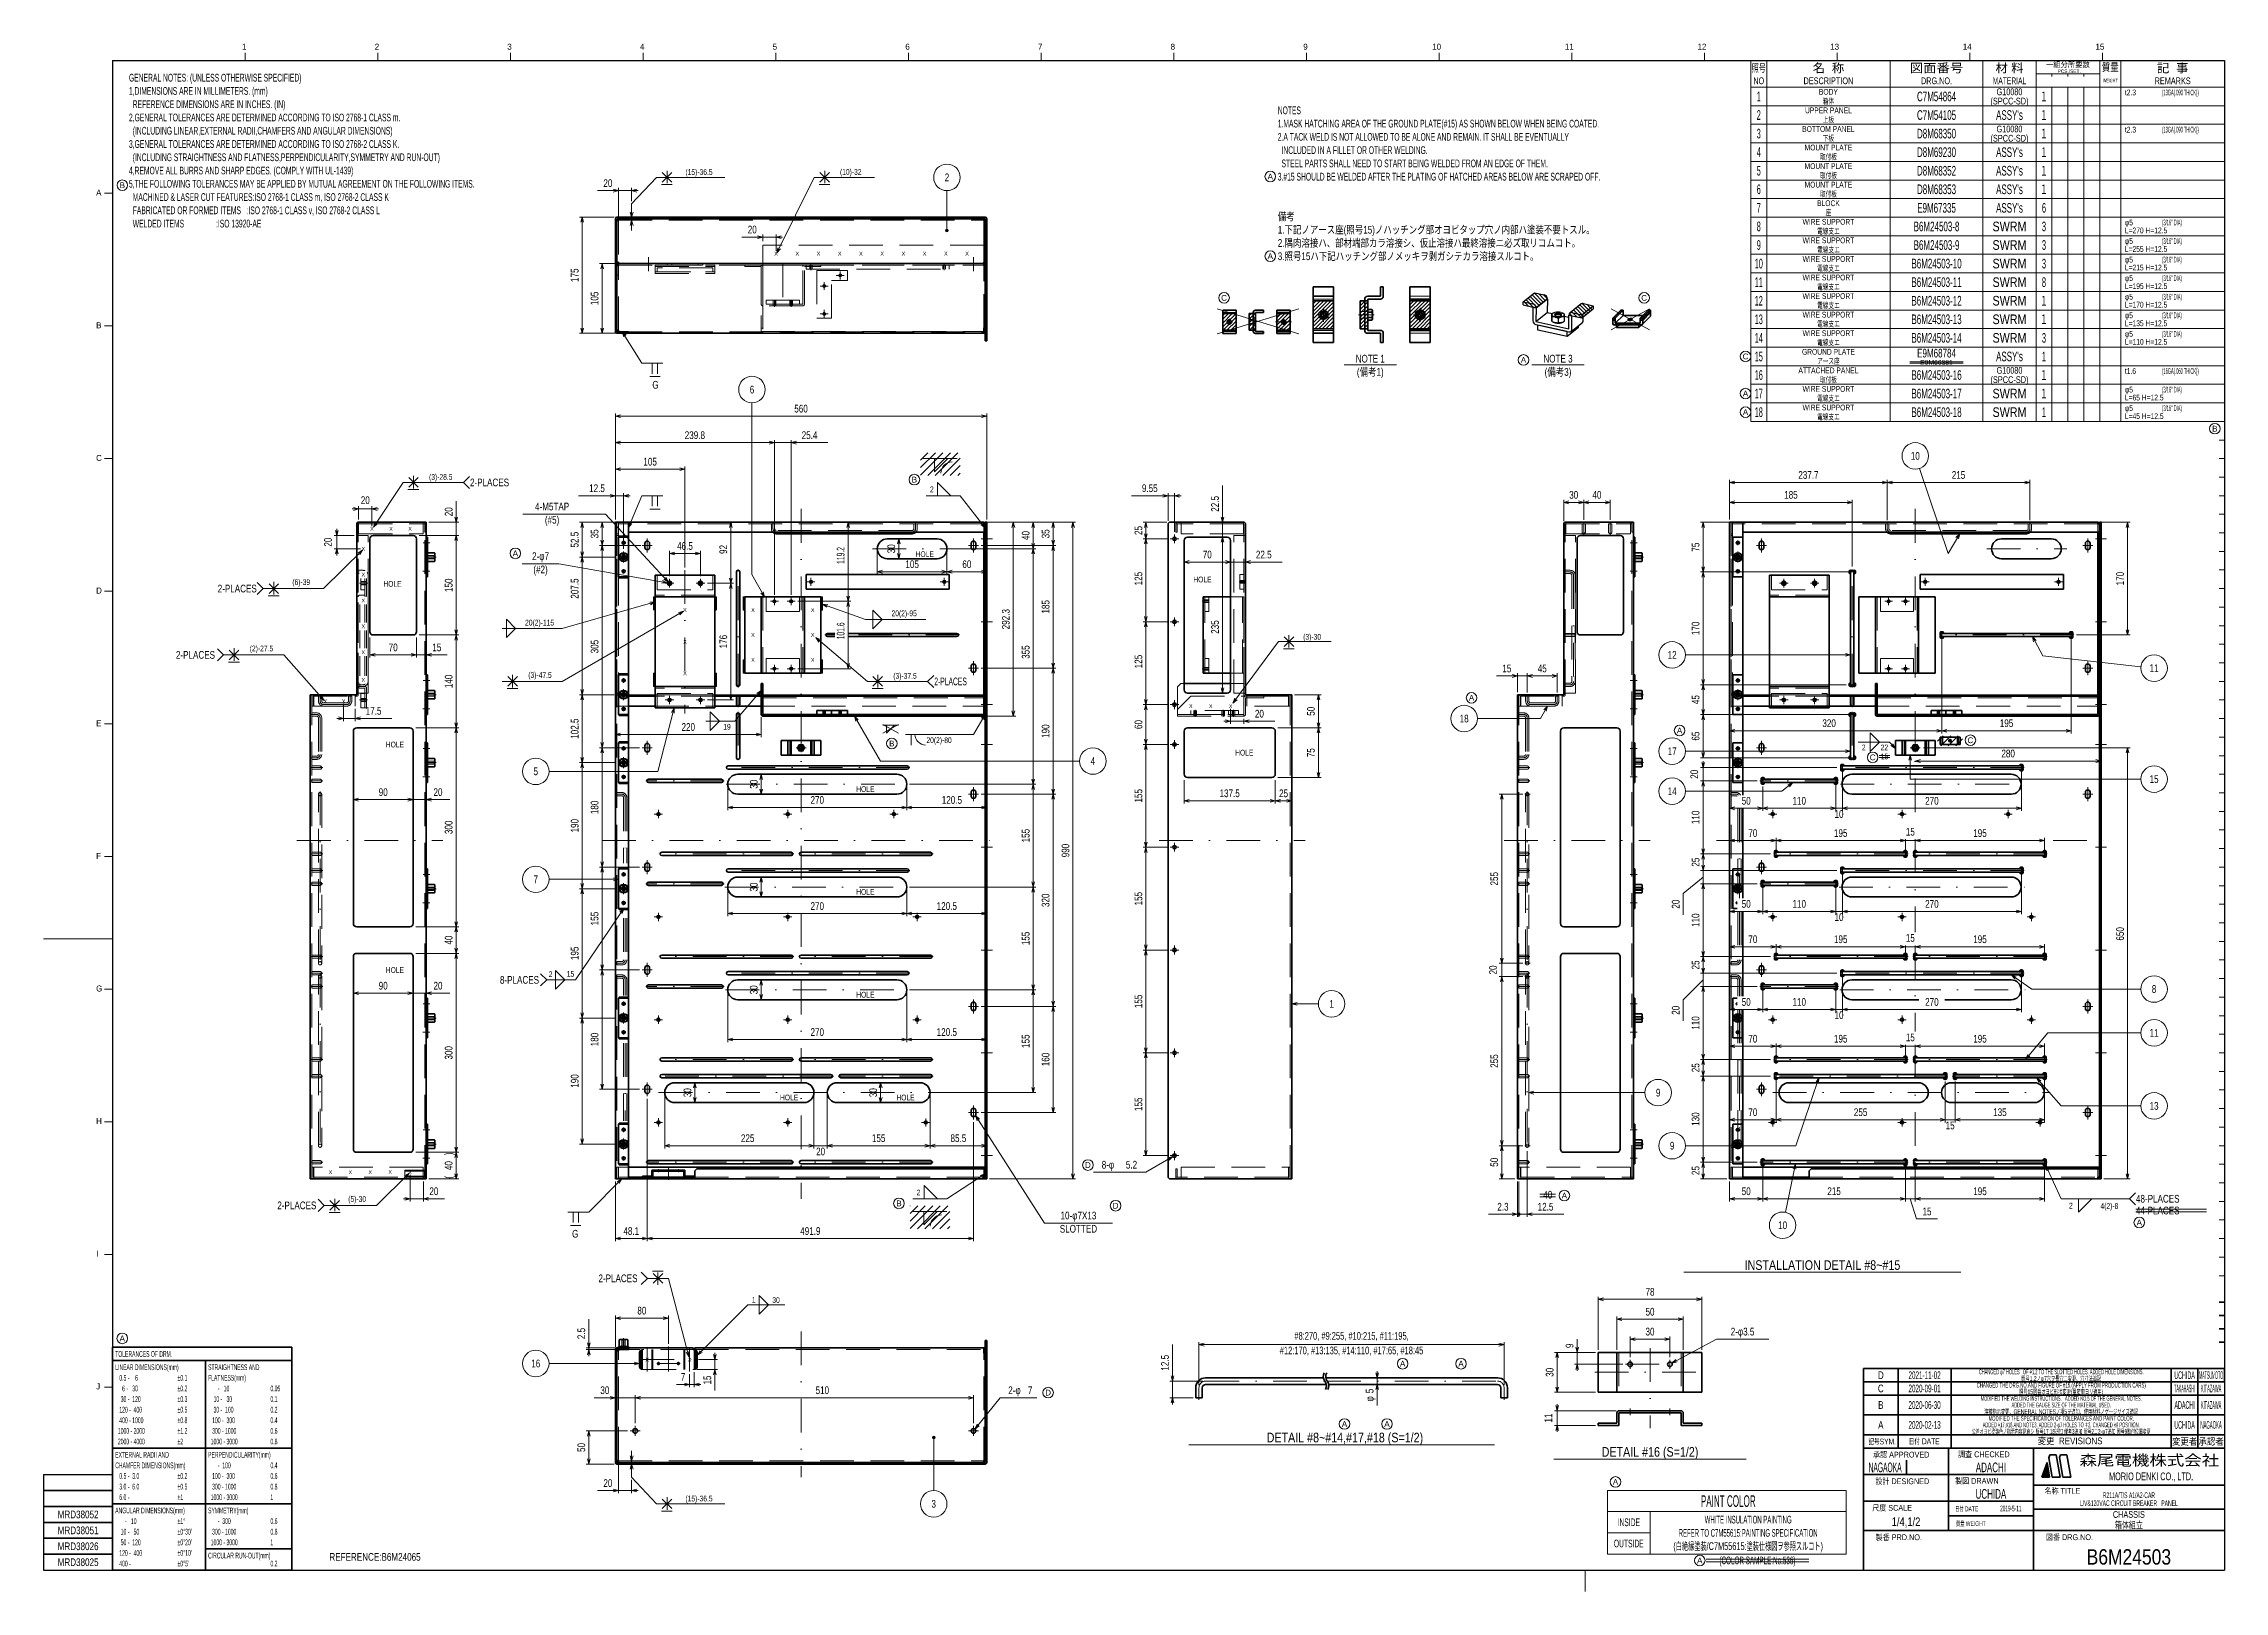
# Model space of a CAD drawing. Header units: millimetres. Extents: x 10 to 832, y 7 to 590.
import ezdxf
from ezdxf.enums import TextEntityAlignment as Align

# ---------------------------------------------------------------- set-up
doc = ezdxf.new("R2010")
doc.units = ezdxf.units.MM
for name, pattern in [('DASHDOT', [25.3, 12.7, -6.3, 0, -6.3]), ('DASHED', [19, 12.7, -6.3]), ('DIVIDE', [31.6, 12.7, -6.3, 0, -6.3, 0, -6.3])]:
    doc.linetypes.add(name, pattern=pattern)
for name, color, linetype in [('GR1_02', 7, 'Continuous'), ('GR1_03', 7, 'Continuous'), ('GR1_04', 7, 'Continuous'), ('GR1_05', 7, 'Continuous'), ('GR1_06', 7, 'Continuous'), ('GR1_09', 7, 'Continuous'), ('GR1_11', 7, 'Continuous'), ('GR1_12', 7, 'Continuous'), ('GR1_13', 7, 'Continuous'), ('GR1_15', 7, 'Continuous'), ('GR1_16', 7, 'Continuous'), ('GR2_01', 7, 'Continuous'), ('GR2_05', 7, 'Continuous'), ('図面枠B6M', 7, 'Continuous'), ('表題、部品表_01', 7, 'Continuous'), ('表題、部品表_02', 7, 'Continuous'), ('表題、部品表_03', 7, 'Continuous'), ('表題、部品表_Layer1', 7, 'Continuous'), ('訂正', 7, 'Continuous')]:
    doc.layers.add(name, color=color, linetype=linetype)
doc.styles.add('HG丸ｺﾞｼｯｸM-PRO', font='')
doc.styles.get('HG丸ｺﾞｼｯｸM-PRO').set_extended_font_data('HG丸ｺﾞｼｯｸM-PRO')
pattern_1 = [(45, (0, 0), (-0.176776695, 0.176776695), [])]
pattern_2 = [(45, (0, 0), (-1.4142136, 1.4142136), [])]
pattern_3 = [(45, (0, 0), (-0.7071068, 0.7071068), [])]
pattern_4 = [(-45, (0, 0), (0.3535534, 0.3535534), [])]
pattern_5 = [(-45, (0, 0), (0.7071068, 0.7071068), [])]

msp = doc.modelspace()

# ---------------------------------------------------------------- texts
at = {"layer": 'GR1_04', "color": 3, "linetype": 'Continuous', "lineweight": 35, "style": 'HG丸ｺﾞｼｯｸM-PRO', "width": 0.691773}
for p in [(141, 386.75), (446.29, 388.41), (141.92, 326.21), (462.08, 323.15), (141.92, 241.21)]:
    msp.add_text('HOLE', height=2.182, dxfattribs=at).set_placement(p, align=Align.MIDDLE_CENTER)
at = {"layer": 'GR1_15', "color": 3, "linetype": 'Continuous', "lineweight": 35, "style": 'HG丸ｺﾞｼｯｸM-PRO', "width": 0.784542}
for s, height, p in [('2', 2.91, (350, 540)), ('6', 2.91, (276.51, 460)), ('10', 2.909, (715, 435)), ('12', 2.909, (623.35, 360)), ('11', 2.909, (805, 355)), ('18', 2.909, (544.94, 336)), ('4', 2.91, (405, 320)), ('17', 2.909, (623.35, 323.7)), ('5', 2.91, (195, 316.1)), ('15', 2.909, (805, 313.18)), ('7', 2.91, (195, 275.4)), ('8', 2.91, (805, 234.05)), ('1', 2.91, (495, 228.47)), ('11', 2.909, (805, 217.53)), ('9', 2.91, (618.07, 195)), ('13', 2.909, (805, 190)), ('9', 2.91, (623.35, 175)), ('10', 2.909, (665, 145)), ('16', 2.909, (195, 92.9)), ('3', 2.91, (345, 40))]:
    msp.add_text(s, height=height, rotation=0, dxfattribs=at).set_placement(p, align=Align.MIDDLE_CENTER)
msp.add_text('14', height=2.909, dxfattribs=at).set_placement((623.35, 308.62), align=Align.MIDDLE_CENTER)
at = {"layer": 'GR1_16', "color": 3, "linetype": 'Continuous', "lineweight": 35, "style": 'HG丸ｺﾞｼｯｸM-PRO'}
for s, height, width, p in [('(15)-36.5', 2.182, 0.691203, (256.53, 542)), ('(10)-32', 2.182, 0.691319, (313.74, 542.04)), ('X', 1.45, 1.042235, (285.57, 511.25)), ('X', 1.45, 1.042235, (293.58, 511.25)), ('X', 1.45, 1.042235, (301.58, 511.25)), ('X', 1.45, 1.042235, (309.58, 511.25)), ('X', 1.45, 1.042235, (317.58, 511.25)), ('X', 1.45, 1.042235, (325.58, 511.25)), ('X', 1.45, 1.042235, (333.58, 511.25)), ('X', 1.45, 1.042235, (341.58, 511.25)), ('X', 1.45, 1.042235, (349.58, 511.25)), ('X', 1.45, 1.042235, (357.58, 511.25)), ('G', 2.91, 0.783387, (240.13, 461.81)), ('(3)-28.5', 2.182, 0.691191, (159.19, 427.08)), ('2', 2.18, 0.691275, (344.3, 422.39)), ('X', 1.45, 1.042235, (133.25, 407.5)), ('X', 1.45, 1.042235, (140.44, 407.5)), ('X', 1.45, 1.042235, (147.62, 407.5)), ('X', 1.45, 1.042235, (130, 400)), ('HOLE', 2.182, 0.691773, (341.62, 397.96)), ('(6)-39', 2.182, 0.691329, (106.61, 387.42)), ('X', 1.45, 1.042235, (130, 390.25)), ('X', 1.45, 1.042235, (130, 380.5)), ('X', 1.45, 1.042235, (130, 370.75)), ('20(2)-115', 2.182, 0.691308, (196.45, 372.16)), ('X', 1.45, 1.042235, (251.25, 376.92)), ('X', 1.45, 1.042235, (276.88, 376.88)), ('X', 1.45, 1.042235, (299.38, 376.88)), ('20(2)-95', 2.182, 0.691313, (333.87, 375.67)), ('(2)-27.5', 2.182, 0.691191, (91.61, 362.42)), ('X', 1.45, 1.042235, (130, 361)), ('X', 1.45, 1.042235, (251.25, 364.95)), ('X', 1.45, 1.042235, (276.88, 367.5)), ('X', 1.45, 1.042235, (299.38, 367.5)), ('(3)-30', 2.182, 0.691329, (487.64, 366.8)), ('(3)-47.5', 2.182, 0.691191, (196.61, 352.42)), ('X', 1.45, 1.042235, (251.25, 353.08)), ('X', 1.45, 1.042235, (276.88, 358.12)), ('X', 1.45, 1.042235, (299.38, 358.12)), ('X', 1.45, 1.042235, (130, 350.55)), ('(3)-37.5', 2.182, 0.691191, (334.19, 352.08)), ('X', 1.45, 1.042235, (115.7, 342.5)), ('X', 1.45, 1.042235, (122.57, 342.5)), ('X', 1.45, 1.042235, (441.92, 340.67)), ('X', 1.45, 1.042235, (449.42, 340.67)), ('X', 1.45, 1.042235, (456.92, 340.67)), ('19', 2.182, 0.691275, (267.07, 332.9)), ('2', 2.18, 0.691275, (695.55, 325.1)), ('22', 2.182, 0.691275, (703.33, 325.1)), ('HOLE', 2.182, 0.691773, (319.24, 309.41)), ('HOLE', 2.182, 0.691773, (319.24, 270.66)), ('2', 2.18, 0.691275, (200.59, 239.63)), ('15', 2.182, 0.691275, (208.1, 239.78)), ('HOLE', 2.182, 0.691773, (319.24, 231.91)), ('HOLE', 2.182, 0.691773, (290.49, 193.16)), ('HOLE', 2.182, 0.691773, (334.36, 193.16)), ('X', 1.45, 1.042235, (117.62, 165)), ('X', 1.45, 1.042235, (125.12, 165)), ('X', 1.45, 1.042235, (132.62, 165)), ('X', 1.45, 1.042235, (140.12, 165)), ('X', 1.45, 1.042235, (147.62, 165)), ('2', 2.18, 0.691275, (339.22, 157.33)), ('(5)-30', 2.182, 0.691329, (127.68, 154.9)), ('2', 2.18, 0.691275, (773.63, 152.4)), ('4(2)-8', 2.182, 0.691329, (788.16, 152.27)), ('INSTALLATION DETAIL #8~#15', 3.6364, 0.830549, (680, 130)), ('1', 2.18, 0.691275, (277.16, 116.92)), ('30', 2.182, 0.691275, (285.58, 116.8)), ('X', 1.45, 1.042235, (237, 94.37)), ('X', 1.45, 1.042235, (253, 94.37)), ('(15)-36.5', 2.182, 0.691203, (256.53, 42))]:
    msp.add_text(s, height=height, dxfattribs=dict(at, width=width)).set_placement(p, align=Align.MIDDLE_CENTER)
for s, height, rotation, width, p in [('20', 2.909, 0, 0.784542, (222.19, 535.5)), ('20', 2.909, 0, 0.784542, (276.61, 518)), ('175', 2.909, 90, 0.784542, (212, 503.12)), ('105', 2.909, 90, 0.784542, (219.5, 494.38)), ('560', 2.909, 0, 0.784542, (295, 450.5)), ('239.8', 2.909, 0, 0.7847, (254.98, 440.5)), ('25.4', 2.909, 0, 0.784749, (298.22, 440.5)), ('105', 2.909, 0, 0.784542, (238.12, 430.5)), ('237.7', 2.909, 0, 0.7847, (674.71, 425.5)), ('215', 2.909, 0, 0.784542, (731.3, 425.5)), ('20', 2.909, 0, 0.784542, (130.75, 416)), ('12.5', 2.909, 0, 0.784749, (218.08, 420.5)), ('9.55', 2.909, 0, 0.784749, (426.45, 420.5)), ('22.5', 2.909, 90, 0.784749, (453.37, 416.92)), ('30', 2.909, 0, 0.784542, (586.25, 418)), ('40', 2.909, 0, 0.784542, (595, 418)), ('185', 2.909, 0, 0.784542, (668.12, 418)), ('20', 2.909, 90, 0.784542, (164.5, 413.96)), ('20', 2.909, 90, 0.784542, (119, 402.5)), ('52.5', 2.909, 90, 0.784749, (212, 403.44)), ('35', 2.909, 90, 0.784542, (219.5, 405.62)), ('40', 2.909, 90, 0.784542, (382, 405)), ('35', 2.909, 90, 0.784542, (389.5, 405.62)), ('25', 2.909, 90, 0.784542, (424.5, 406.88)), ('92', 2.909, 90, 0.784542, (268.02, 399.75)), ('119.2', 2.909, 90, 0.521851, (312.25, 397.48)), ('30', 2.909, 90, 0.784542, (331.33, 400)), ('105', 2.909, 0, 0.784542, (336.88, 391.86)), ('60', 2.909, 0, 0.784542, (357.5, 391.86)), ('70', 2.909, 0, 0.784542, (448.12, 395.5)), ('22.5', 2.909, 0, 0.784749, (469.42, 395.5)), ('75', 2.909, 90, 0.784542, (634.5, 400.62)), ('150', 2.909, 90, 0.784542, (164.5, 386.25)), ('207.5', 2.909, 90, 0.7847, (212, 385)), ('125', 2.909, 90, 0.784542, (424.5, 388.75)), ('170', 2.909, 90, 0.784542, (794.5, 388.75)), ('185', 2.909, 90, 0.784542, (389.5, 378.12)), ('101.6', 2.909, 90, 0.521851, (312.25, 369.05)), ('292.3', 2.909, 90, 0.7847, (374.5, 373.46)), ('235', 2.909, 90, 0.784542, (453.37, 370.49)), ('170', 2.909, 90, 0.784542, (634.5, 370)), ('70', 2.909, 0, 0.784542, (141.25, 360.5)), ('15', 2.909, 0, 0.784542, (157.71, 360.5)), ('305', 2.909, 90, 0.784542, (219.5, 363.12)), ('176', 2.909, 90, 0.784542, (268.02, 365)), ('355', 2.909, 90, 0.784542, (382, 361.05)), ('125', 2.909, 90, 0.784542, (424.5, 357.5)), ('15', 2.909, 0, 0.784542, (561.04, 352.56)), ('45', 2.909, 0, 0.784542, (574.38, 352.56)), ('140', 2.909, 90, 0.784542, (164.5, 350)), ('17.5', 2.909, 0, 0.784749, (133.87, 336.58)), ('50', 2.909, 90, 0.784542, (489.5, 338.75)), ('45', 2.909, 90, 0.784542, (634.5, 343.13)), ('102.5', 2.909, 90, 0.7847, (212, 332.19)), ('220', 2.909, 0, 0.784542, (252.5, 330.5)), ('190', 2.909, 90, 0.784542, (389.5, 331.25)), ('60', 2.909, 90, 0.784542, (424.5, 333.75)), ('65', 2.909, 90, 0.784542, (634.5, 329.38)), ('320', 2.909, 0, 0.784542, (682.52, 331.92)), ('195', 2.909, 0, 0.784542, (749.38, 331.92)), ('75', 2.909, 90, 0.784542, (489.5, 323.12)), ('280', 2.909, 0, 0.784542, (750, 320.5)), ('30', 2.909, 90, 0.784542, (279.5, 311.25)), ('20', 2.909, 90, 0.784542, (634, 315)), ('90', 2.909, 0, 0.784542, (137.5, 305.94)), ('20', 2.909, 0, 0.784542, (158.16, 305.94)), ('180', 2.909, 90, 0.784542, (219.5, 302.5)), ('270', 2.909, 0, 0.784542, (301.12, 303)), ('120.5', 2.909, 0, 0.7847, (351.86, 303)), ('155', 2.909, 90, 0.784542, (424.5, 306.88)), ('137.5', 2.909, 0, 0.7847, (456.56, 305.5)), ('25', 2.909, 0, 0.784542, (476.88, 305.5)), ('50', 2.909, 0, 0.784542, (651.25, 302.67)), ('110', 2.909, 0, 0.784542, (671.25, 302.67)), ('270', 2.909, 0, 0.784542, (721.25, 302.67)), ('300', 2.909, 90, 0.784542, (164.5, 295)), ('190', 2.909, 90, 0.784542, (212, 295.62)), ('110', 2.909, 90, 0.784542, (634.5, 298.75)), ('10', 2.909, 0, 0.784542, (686.25, 297.67)), ('155', 2.909, 90, 0.784542, (382, 291.88)), ('990', 2.909, 90, 0.784542, (397, 286.25)), ('70', 2.909, 0, 0.784542, (653.75, 290.5)), ('195', 2.909, 0, 0.784542, (686.88, 290.5)), ('15', 2.909, 0, 0.784542, (713.12, 291)), ('195', 2.909, 0, 0.784542, (739.38, 290.5)), ('25', 2.909, 90, 0.784542, (634.5, 281.88)), ('30', 2.909, 90, 0.784542, (279.5, 272.5)), ('255', 2.909, 90, 0.784542, (558.61, 275.62)), ('155', 2.909, 90, 0.784542, (219.5, 260.62)), ('270', 2.909, 0, 0.784542, (301.12, 263)), ('120.5', 2.909, 0, 0.7847, (349.94, 263)), ('320', 2.909, 90, 0.784542, (389.5, 267.5)), ('155', 2.909, 90, 0.784542, (424.5, 268.12)), ('20', 2.909, 90, 0.784542, (627, 266.04)), ('50', 2.909, 0, 0.784542, (651.25, 263.82)), ('110', 2.909, 0, 0.784542, (671.25, 263.82)), ('270', 2.909, 0, 0.784542, (721.25, 263.82)), ('155', 2.909, 90, 0.784542, (382, 253.12)), ('110', 2.909, 90, 0.784542, (634.5, 260)), ('10', 2.909, 0, 0.784542, (686.25, 258.82)), ('650', 2.909, 90, 0.784542, (794.5, 254.85)), ('40', 2.909, 90, 0.784542, (164.5, 252.5)), ('195', 2.909, 90, 0.784542, (212, 247.5)), ('70', 2.909, 0, 0.784542, (653.75, 250.5)), ('195', 2.909, 0, 0.784542, (686.88, 250.5)), ('15', 2.909, 0, 0.784542, (713.12, 251)), ('195', 2.909, 0, 0.784542, (739.38, 250.5)), ('20', 2.909, 90, 0.784542, (558.11, 241.25)), ('25', 2.909, 90, 0.784542, (634.5, 243.12)), ('90', 2.909, 0, 0.784542, (137.5, 232.98)), ('20', 2.909, 0, 0.784542, (158.16, 232.98)), ('30', 2.909, 90, 0.784542, (279.5, 233.75)), ('155', 2.909, 90, 0.784542, (424.5, 229.38)), ('50', 2.909, 0, 0.784542, (651.25, 226.86)), ('110', 2.909, 0, 0.784542, (671.25, 226.86)), ('270', 2.909, 0, 0.784542, (721.25, 226.86)), ('20', 2.909, 90, 0.784542, (627, 226.04)), ('110', 2.909, 90, 0.784542, (634.5, 221.25)), ('10', 2.909, 0, 0.784542, (686.25, 221.86)), ('180', 2.909, 90, 0.784542, (219.5, 215.02)), ('270', 2.909, 0, 0.784542, (301.12, 215.5)), ('120.5', 2.909, 0, 0.7847, (349.94, 215.5)), ('155', 2.909, 90, 0.784542, (382, 214.38)), ('70', 2.909, 0, 0.784542, (653.75, 213)), ('195', 2.909, 0, 0.784542, (686.88, 213)), ('15', 2.909, 0, 0.784542, (713.12, 213.5)), ('195', 2.909, 0, 0.784542, (739.38, 213)), ('300', 2.909, 90, 0.784542, (164.5, 210)), ('160', 2.909, 90, 0.784542, (389.5, 207.5)), ('255', 2.909, 90, 0.784542, (558.61, 206.88)), ('25', 2.909, 90, 0.784542, (634.5, 204.38)), ('190', 2.909, 90, 0.784542, (212, 199.38)), ('30', 2.909, 90, 0.784542, (254.5, 195)), ('30', 2.909, 90, 0.784542, (324.5, 195)), ('155', 2.909, 90, 0.784542, (424.5, 190.62)), ('70', 2.909, 0, 0.784542, (653.75, 185.3)), ('255', 2.909, 0, 0.784542, (694.38, 185.3)), ('135', 2.909, 0, 0.784542, (746.88, 185.3)), ('130', 2.909, 90, 0.784542, (634.5, 185)), ('15', 2.909, 0, 0.784542, (728.12, 180.3)), ('225', 2.909, 0, 0.784542, (274.88, 175.5)), ('20', 2.909, 0, 0.784542, (302.38, 170.5)), ('155', 2.909, 0, 0.784542, (324.25, 175.5)), ('85.5', 2.909, 0, 0.784749, (354.31, 175.5)), (')', 2.91, 90, 0.781868, (164.5, 171.94)), ('40', 2.909, 90, 0.784542, (164.5, 167.5)), ('50', 2.909, 90, 0.784542, (558.61, 168.75)), ('25', 2.909, 90, 0.784542, (634.5, 165.62)), ('20', 2.909, 0, 0.784542, (156.59, 155.5)), ('(', 2.91, 90, 0.781868, (164.5, 163.06)), ('50', 2.909, 0, 0.784542, (651.25, 155.5)), ('215', 2.909, 0, 0.784542, (684.38, 155.5)), ('195', 2.909, 0, 0.784542, (739.38, 155.5)), ('2.3', 2.909, 0, 0.784839, (559.56, 149.66)), ('12.5', 2.909, 0, 0.784749, (575.62, 149.66)), ('48.1', 2.909, 0, 0.784749, (231.01, 140.5)), ('491.9', 2.909, 0, 0.7847, (298.51, 140.5)), ('80', 2.909, 0, 0.784542, (235, 110.5)), ('2.5', 2.909, 90, 0.784839, (214.5, 104.19)), ('30', 2.909, 0, 0.784542, (221.04, 80.5)), ('7', 2.91, 0, 0.784542, (250.52, 85.5)), ('15', 2.909, 90, 0.784542, (262, 86.67)), ('510', 2.909, 0, 0.784542, (303.03, 80.5)), ('50', 2.909, 90, 0.784542, (214.5, 61.25))]:
    msp.add_text(s, height=height, rotation=rotation, dxfattribs=dict(at, width=width)).set_placement(p, align=Align.BOTTOM_CENTER)
for s, height, width, p in [('2-PLACES', 2.909, 0.78274, (170.22, 425)), ('2-PLACES', 2.909, 0.522311, (345.22, 350)), ('20(2)-80', 2.182, 0.691313, (342.26, 327.86)), ('48-PLACES', 2.909, 0.782951, (798.18, 155))]:
    msp.add_text(s, height=height, dxfattribs=dict(at, width=width)).set_placement(p, align=Align.MIDDLE_LEFT)
for s, height, width, p in [('4-M5TAP', 2.909, 0.783317, (201.16, 413.59)), ('(#5)', 2.909, 0.783066, (201.16, 408.59)), ('2-φ7', 2.909, 0.783086, (196.81, 394.88)), ('46.5', 2.909, 0.784749, (251.25, 398.73)), ('(#2)', 2.909, 0.783066, (196.81, 389.88)), ('20', 2.909, 0.784542, (467.77, 335.5)), ('8-φ', 2.909, 0.782604, (410.68, 165.5)), ('5.2', 2.909, 0.784839, (419.56, 165.5)), ('10-φ7X13', 2.909, 0.783627, (399.56, 146.35)), ('15', 2.909, 0.784542, (719.4, 147.87)), ('SLOTTED', 2.909, 0.783761, (399.56, 141.35)), ('2-φ', 2.909, 0.782604, (375.44, 80.5)), ('7', 2.91, 0.784542, (381.36, 80.5)), ('20', 2.909, 0.784542, (222.19, 45.5))]:
    msp.add_text(s, height=height, dxfattribs=dict(at, width=width)).set_placement(p, align=Align.BOTTOM_CENTER)
at = {"layer": 'GR1_16', "color": 3, "linetype": 'Continuous', "lineweight": 35, "style": 'HG丸ｺﾞｼｯｸM-PRO', "width": 0.78274}
for s, p in [('2-PLACES', (89.84, 385)), ('2-PLACES', (74.1, 360)), ('8-PLACES', (196.24, 237.5)), ('2-PLACES', (112.31, 152.5)), ('2-PLACES', (233.36, 125))]:
    msp.add_text(s, height=2.909, dxfattribs=at).set_placement(p, align=Align.MIDDLE_RIGHT)
at = {"layer": 'GR1_16', "color": 3, "linetype": 'Continuous', "lineweight": 35, "style": 'HG丸ｺﾞｼｯｸM-PRO', "width": 0.783387}
msp.add_text('G', height=2.91, rotation=360, dxfattribs=at).set_placement((209.87, 141.81), align=Align.MIDDLE_CENTER)
at = {"layer": 'GR2_01', "color": 3, "linetype": 'Continuous', "lineweight": 35, "style": 'HG丸ｺﾞｼｯｸM-PRO'}
for s, height, rotation, width, p in [('78', 2.909, 0, 0.784542, (615, 117.59)), ('50', 2.909, 0, 0.784542, (615, 110.09)), ('9', 2.91, 90, 0.784542, (587, 99.57)), ('30', 2.909, 0, 0.784542, (615, 102.59)), ('12.5', 2.909, 90, 0.784749, (434.5, 93.17)), ('30', 2.909, 90, 0.784542, (579.5, 89.59)), ('5', 2.91, 90, 0.784542, (511.64, 82.52)), ('φ', 2.91, 90, 0.781842, (511.64, 79.56)), ('11', 2.909, 90, 0.784542, (579, 72.34))]:
    msp.add_text(s, height=height, rotation=rotation, dxfattribs=dict(at, width=width)).set_placement(p, align=Align.BOTTOM_CENTER)
for s, height, width, p in [('#12:170, #13:135, #14:110, #17:65, #18:45', 2.9091, 0.724794, (502.5, 95.5)), ('#8:270, #9:255, #10:215, #11:195,', 2.9091, 0.724834, (502.5, 101)), ('2-φ3.5', 2.909, 0.783565, (649.88, 102.59))]:
    msp.add_text(s, height=height, dxfattribs=dict(at, width=width)).set_placement(p, align=Align.BOTTOM_CENTER)
for s, width, p in [('DETAIL #8~#14,#17,#18 (S=1/2)', 0.829554, (500, 65)), ('DETAIL #16 (S=1/2)', 0.830023, (615, 59.59))]:
    msp.add_text(s, height=3.6364, dxfattribs=dict(at, width=width)).set_placement(p, align=Align.MIDDLE_CENTER)
at = {"layer": '図面枠B6M', "color": 3, "linetype": 'Continuous', "lineweight": 35, "style": 'HG丸ｺﾞｼｯｸM-PRO'}
for s, width, p in [('GENERAL NOTES: (UNLESS OTHERWISE SPECIFIED)', 0.52211, (41.67, 579.03)), ('1,DIMENSIONS ARE IN MILLIMETERS. (mm)', 0.522052, (41.67, 574.03)), ('  REFERENCE DIMENSIONS ARE IN INCHES. (IN)', 0.522009, (41.67, 569.03)), ('2,GENERAL TOLERANCES ARE DETERMINED ACCORDING TO ISO 2768-1 CLASS m.', 0.522186, (41.67, 564.03)), ('  (INCLUDING LINEAR,EXTERNAL RADII,CHAMFERS AND ANGULAR DIMENSIONS)', 0.522355, (41.67, 559.03)), ('3,GENERAL TOLERANCES ARE DETERMINED ACCORDING TO ISO 2768-2 CLASS K.', 0.52223, (41.67, 554.03)), ('4,REMOVE ALL BURRS AND SHARP EDGES. (COMPLY WITH UL-1439)', 0.52235, (41.67, 544.03)), ('  (INCLUDING STRAIGHTNESS AND FLATNESS,PERPENDICULARITY,SYMMETRY AND RUN-OUT)', 0.522087, (41.67, 549.03)), ('5,THE FOLLOWING TOLERANCES MAY BE APPLIED BY MUTUAL AGREEMENT ON THE FOLLOWING ITEMS.', 0.522482, (41.67, 539.03)), ('  MACHINED & LASER CUT FEATURES:ISO 2768-1 CLASS m, ISO 2768-2 CLASS K', 0.522369, (41.67, 534.03)), ('  FABRICATED OR FORMED ITEMS   :ISO 2768-1 CLASS v, ISO 2768-2 CLASS L', 0.522509, (41.67, 529.03)), ('  WELDED ITEMS                 :ISO 13920-AE', 0.523476, (41.67, 524.03))]:
    msp.add_text(s, height=2.9091, dxfattribs=dict(at, width=width)).set_placement(p, align=Align.TOP_LEFT)
for s, height, width, p in [('照号15図番オヨビ形状変更(量産車ヨリ適用)', 1.8182, 0.619183, (770, 82.25)), ('照号1,2ノφ7穴ヲ長穴ニ変更、穴寸法追記', 1.8182, 0.618976, (770, 87.25)), ('溶接指示変更、GENERAL NOTESノ項5ヲ追加、使用材料ノゲージサイズ追記', 1.8182, 0.619021, (770, 74.75)), ('ADDED THE GAUGE SIZE OF THE MATERIAL USED.', 1.8182, 0.498157, (770, 77.25)), ('公差オヨビ塗装色ノ指示内容見直シ 照号17,18追加 備考3追加 照号2ニ2-φ7追加 照号9取付位置変更', 1.8182, 0.577834, (770, 67.25)), ('ADDED #17,#18 AND NOTE3. ADDED 2-φ7 HOLES TO ＃2. CHANGED #9 POSITION.', 1.8182, 0.497715, (770, 69.75)), ('MRD38052', 2.909, 0.783793, (22.5, 36)), ('箱体組立', 2.545, 0.741121, (795.5, 32)), ('MRD38051', 2.909, 0.783793, (22.5, 30)), ('MRD38026', 2.909, 0.783793, (22.5, 24)), ('MRD38025', 2.909, 0.783793, (22.5, 18)), ('REFERENCE:B6M24065', 2.9091, 0.783569, (134.41, 20))]:
    msp.add_text(s, height=height, dxfattribs=dict(at, width=width)).set_placement(p, align=Align.MIDDLE_CENTER)
at = {"layer": '表題、部品表_02', "color": 3, "linetype": 'Continuous', "lineweight": 35, "style": 'HG丸ｺﾞｼｯｸM-PRO'}
for s, height, width, p in [('1.MASK HATCHING AREA OF THE GROUND PLATE(#15) AS SHOWN BELOW WHEN BEING COATED.', 2.9091, 0.522467, (474.69, 560.26)), ('NOTES', 2.909, 0.521205, (474.69, 565.26)), ('2.A TACK WELD IS NOT ALLOWED TO BE ALONE AND REMAIN. IT SHALL BE EVENTUALLY', 2.9091, 0.522709, (474.69, 555.26)), ('  INCLUDED IN A FILLET OR OTHER WELDING.', 2.9091, 0.522671, (474.69, 550.26)), ('  STEEL PARTS SHALL NEED TO START BEING WELDED FROM AN EDGE OF THEM.', 2.9091, 0.522572, (474.69, 545.26)), ('3.#15 SHOULD BE WELDED AFTER THE PLATING OF HATCHED AREAS BELOW ARE SCRAPED OFF.', 2.9091, 0.522593, (474.69, 540.26)), ('備考', 2.909, 0.781842, (474.69, 525.26)), ('1.下記ノアース座(照号15)ノハッチング部オヨビタップ穴ノ内部ハ塗装不要トスル。', 2.9091, 0.782028, (474.69, 520.26)), ('3.照号15ハ下記ハッチング部ノメッキヲ剥ガシテカラ溶接スルコト。', 2.9091, 0.782067, (474.69, 510.26)), ('2.隅肉溶接ハ、部材端部カラ溶接シ、仮止溶接ハ最終溶接ニ必ズ取リコムコト。', 2.9091, 0.781928, (474.69, 515.26))]:
    msp.add_text(s, height=height, dxfattribs=dict(at, width=width)).set_placement(p, align=Align.MIDDLE_LEFT)
for s, width, p in [('NOTE 1', 0.784001, (509.56, 471.66)), ('NOTE 3', 0.784001, (580.32, 471.66)), ('(備考1)', 0.782427, (509.56, 466.66)), ('(備考3)', 0.782427, (580.32, 466.66))]:
    msp.add_text(s, height=2.909, dxfattribs=dict(at, width=width)).set_placement(p, align=Align.MIDDLE_CENTER)
at = {"layer": '表題、部品表_03', "color": 3, "linetype": 'Continuous', "lineweight": 35, "style": 'HG丸ｺﾞｼｯｸM-PRO'}
for s, height, width, p in [('1', 3.64, 0.521199, (656, 570.5)), ('BODY', 2.182, 0.693212, (682.25, 572.25)), ('箱体', 2.182, 0.692256, (682.25, 568.75)), ('C7M54864', 3.636, 0.619792, (723, 570.5)), ('(SPCC-SD)', 2.545, 0.652377, (750.5, 568.75)), ('G10080', 2.545, 0.740408, (750.5, 572.25)), ('１', 3.64, 0.578238, (763.5, 570.5)), ('2', 3.64, 0.521199, (656, 563.5)), ('BOTTOM PANEL', 2.1818, 0.692642, (682.25, 558.25)), ('UPPER PANEL', 2.1818, 0.691487, (682.25, 565.25)), ('上板', 2.182, 0.692256, (682.25, 561.75)), ('C7M54105', 3.636, 0.619792, (723, 563.5)), ("ASSY's", 3.636, 0.617769, (750.5, 563.5)), ('G10080', 2.545, 0.740408, (750.5, 558.25)), ('１', 3.64, 0.578238, (763.5, 563.5)), ('4', 3.64, 0.521199, (656, 549.5)), ('3', 3.64, 0.521199, (656, 556.5)), ('MOUNT PLATE', 2.1818, 0.692407, (682.25, 551.25)), ('下板', 2.182, 0.692256, (682.25, 554.75)), ('D8M68350', 3.636, 0.619412, (723, 556.5)), ('D8M69230', 3.636, 0.619412, (723, 549.5)), ('(SPCC-SD)', 2.545, 0.652377, (750.5, 554.75)), ("ASSY's", 3.636, 0.617769, (750.5, 549.5)), ('１', 3.64, 0.578238, (763.5, 556.5)), ('１', 3.64, 0.578238, (763.5, 549.5)), ('5', 3.64, 0.521199, (656, 542.5)), ('MOUNT PLATE', 2.1818, 0.692407, (682.25, 544.25)), ('取付板', 2.182, 0.692256, (682.25, 547.75)), ('D8M68352', 3.636, 0.619412, (723, 542.5)), ("ASSY's", 3.636, 0.617769, (750.5, 542.5)), ('１', 3.64, 0.578238, (763.5, 542.5)), ('6', 3.64, 0.521199, (656, 535.5)), ('MOUNT PLATE', 2.1818, 0.692407, (682.25, 537.25)), ('取付板', 2.182, 0.692256, (682.25, 540.75)), ('取付板', 2.182, 0.692256, (682.25, 533.75)), ('D8M68353', 3.636, 0.619412, (723, 535.5)), ("ASSY's", 3.636, 0.617769, (750.5, 535.5)), ('１', 3.64, 0.578238, (763.5, 535.5)), ('7', 3.64, 0.521199, (656, 528.5)), ('BLOCK', 2.182, 0.693284, (682.25, 530.25)), ('座', 2.18, 0.692256, (682.25, 526.75)), ('E9M67335', 3.636, 0.619819, (723, 528.5)), ("ASSY's", 3.636, 0.617769, (750.5, 528.5)), ('6', 3.64, 0.576062, (763.5, 528.5)), ('8', 3.64, 0.521199, (656, 521.5)), ('WIRE SUPPORT', 2.1818, 0.691856, (682.25, 523.25)), ('電線支エ', 2.182, 0.692256, (682.25, 519.75)), ('B6M24503-8', 3.636, 0.619572, (723, 521.5)), ('SWRM', 3.636, 0.830719, (750.5, 521.5)), ('3', 3.64, 0.576062, (763.5, 521.5)), ('9', 3.64, 0.521199, (656, 514.5)), ('WIRE SUPPORT', 2.1818, 0.691856, (682.25, 516.25)), ('WIRE SUPPORT', 2.1818, 0.691856, (682.25, 509.25)), ('電線支エ', 2.182, 0.692256, (682.25, 512.75)), ('B6M24503-9', 3.636, 0.619572, (723, 514.5)), ('SWRM', 3.636, 0.830719, (750.5, 514.5)), ('3', 3.64, 0.576062, (763.5, 514.5)), ('10', 3.636, 0.521199, (656, 507.5)), ('11', 3.636, 0.521199, (656, 500.5)), ('WIRE SUPPORT', 2.1818, 0.691856, (682.25, 502.25)), ('電線支エ', 2.182, 0.692256, (682.25, 505.75)), ('B6M24503-10', 3.6364, 0.619606, (723, 507.5)), ('B6M24503-11', 3.6364, 0.619606, (723, 500.5)), ('SWRM', 3.636, 0.830719, (750.5, 507.5)), ('SWRM', 3.636, 0.830719, (750.5, 500.5)), ('3', 3.64, 0.576062, (763.5, 507.5)), ('8', 3.64, 0.576062, (763.5, 500.5)), ('12', 3.636, 0.521199, (656, 493.5)), ('WIRE SUPPORT', 2.1818, 0.691856, (682.25, 495.25)), ('電線支エ', 2.182, 0.692256, (682.25, 498.75)), ('B6M24503-12', 3.6364, 0.619606, (723, 493.5)), ('SWRM', 3.636, 0.830719, (750.5, 493.5)), ('１', 3.64, 0.578238, (763.5, 493.5)), ('13', 3.636, 0.521199, (656, 486.5)), ('WIRE SUPPORT', 2.1818, 0.691856, (682.25, 488.25)), ('電線支エ', 2.182, 0.692256, (682.25, 491.75)), ('電線支エ', 2.182, 0.692256, (682.25, 484.75)), ('B6M24503-13', 3.6364, 0.619606, (723, 486.5)), ('SWRM', 3.636, 0.830719, (750.5, 486.5)), ('１', 3.64, 0.578238, (763.5, 486.5)), ('14', 3.636, 0.521199, (656, 479.5)), ('WIRE SUPPORT', 2.1818, 0.691856, (682.25, 481.25)), ('電線支エ', 2.182, 0.692256, (682.25, 477.75)), ('B6M24503-14', 3.6364, 0.619606, (723, 479.5)), ('SWRM', 3.636, 0.830719, (750.5, 479.5)), ('3', 3.64, 0.576062, (763.5, 479.5)), ('15', 3.636, 0.521199, (656, 472.5)), ('GROUND PLATE', 2.1818, 0.69201, (682.25, 474.25)), ('アース座', 2.182, 0.692256, (682.25, 470.75)), ('E9M68784', 3.273, 0.691595, (723, 473.75)), ("ASSY's", 3.636, 0.617769, (750.5, 472.5)), ('G10080', 2.545, 0.740408, (750.5, 467.25)), ('1', 3.64, 0.576062, (763.5, 472.5)), ('16', 3.636, 0.521199, (656, 465.5)), ('ATTACHED PANEL', 2.1818, 0.692606, (682.25, 467.25)), ('WIRE SUPPORT', 2.1818, 0.691856, (682.25, 460.25)), ('取付板', 2.182, 0.692256, (682.25, 463.75)), ('B6M24503-16', 3.6364, 0.619606, (723, 465.5)), ('B6M24503-17', 3.6364, 0.619606, (723, 458.5)), ('SWRM', 3.636, 0.830719, (750.5, 458.5)), ('(SPCC-SD)', 2.545, 0.652377, (750.5, 463.75)), ('１', 3.64, 0.578238, (763.5, 465.5)), ('１', 3.64, 0.578238, (763.5, 458.5)), ('17', 3.636, 0.521199, (656, 458.5)), ('18', 3.636, 0.521199, (656, 451.5)), ('WIRE SUPPORT', 2.1818, 0.691856, (682.25, 453.25)), ('電線支エ', 2.182, 0.692256, (682.25, 456.75)), ('B6M24503-18', 3.6364, 0.619606, (723, 451.5)), ('SWRM', 3.636, 0.830719, (750.5, 451.5)), ('1', 3.64, 0.576062, (763.5, 451.5)), ('電線支エ', 2.182, 0.692256, (682.25, 449.75))]:
    msp.add_text(s, height=height, dxfattribs=dict(at, width=width)).set_placement(p, align=Align.MIDDLE_CENTER)
for s, height, width, p in [('t2.3', 2.182, 0.690457, (794, 572)), ('(13GA(.090 THICK))', 2.1818, 0.416535, (808, 572)), ('t2.3', 2.182, 0.690457, (794, 558)), ('(13GA(.090 THICK))', 2.1818, 0.416535, (808, 558)), ('φ5', 2.182, 0.691838, (794, 523)), ('L=270 H=12.5', 2.1818, 0.691248, (794, 520)), ('(3/16" DIA)', 2.1818, 0.416548, (808, 523)), ('φ5', 2.182, 0.691838, (794, 516)), ('φ5', 2.182, 0.691838, (794, 509)), ('L=255 H=12.5', 2.1818, 0.691248, (794, 513)), ('(3/16" DIA)', 2.1818, 0.416548, (808, 516)), ('(3/16" DIA)', 2.1818, 0.416548, (808, 509)), ('φ5', 2.182, 0.691838, (794, 502)), ('L=215 H=12.5', 2.1818, 0.691248, (794, 506)), ('(3/16" DIA)', 2.1818, 0.416548, (808, 502)), ('φ5', 2.182, 0.691838, (794, 495)), ('L=195 H=12.5', 2.1818, 0.691248, (794, 499)), ('(3/16" DIA)', 2.1818, 0.416548, (808, 495)), ('φ5', 2.182, 0.691838, (794, 488)), ('L=170 H=12.5', 2.1818, 0.691248, (794, 492)), ('L=135 H=12.5', 2.1818, 0.691248, (794, 485)), ('(3/16" DIA)', 2.1818, 0.416548, (808, 488)), ('φ5', 2.182, 0.691838, (794, 481)), ('L=110 H=12.5', 2.1818, 0.691248, (794, 478)), ('(3/16" DIA)', 2.1818, 0.416548, (808, 481)), ('t1.6', 2.182, 0.690457, (794, 467)), ('φ5', 2.182, 0.691838, (794, 460)), ('(16GA(.060 THICK))', 2.1818, 0.416535, (808, 467)), ('(3/16" DIA)', 2.1818, 0.416548, (808, 460)), ('φ5', 2.182, 0.691838, (794, 453)), ('L=65 H=12.5', 2.1818, 0.691245, (794, 457)), ('(3/16" DIA)', 2.1818, 0.416548, (808, 453)), ('L=45 H=12.5', 2.1818, 0.691245, (794, 450))]:
    msp.add_text(s, height=height, dxfattribs=dict(at, width=width)).set_placement(p, align=Align.MIDDLE_LEFT)
at = {"layer": '表題、部品表_Layer1', "color": 3, "linetype": 'Continuous', "lineweight": 35, "style": 'HG丸ｺﾞｼｯｸM-PRO', "width": 1.042423}
msp.add_text('E9M66381', height=1.818, dxfattribs=at).set_placement((723, 470.25), align=Align.MIDDLE_CENTER)
at = {"layer": '表題、部品表_Layer1', "color": 4, "linetype": 'Continuous', "lineweight": 13, "style": 'HG丸ｺﾞｼｯｸM-PRO', "width": 0.488473}
msp.add_text('(COLOR SAMPLE:No.536)', height=2.9091, dxfattribs=at).set_placement((655.5, 18.67), align=Align.MIDDLE_CENTER)
at = {"layer": '訂正', "color": 3, "linetype": 'Continuous', "lineweight": 35, "style": 'HG丸ｺﾞｼｯｸM-PRO'}
for s, height, width, p in [('B', 2.18, 1.04272, (337.72, 426.07)), ('A', 2.18, 1.042301, (187.31, 398.27)), ('A', 2.18, 1.042301, (547.74, 343.8)), ('A', 2.18, 1.042301, (626.15, 331.5)), ('C', 2.18, 1.042931, (735.77, 327.83)), ('B', 2.18, 1.04272, (329.2, 326.59)), ('C', 2.18, 1.042931, (698.92, 321.37)), ('15', 2.182, 0.691275, (703.39, 321.74)), ('D', 2.18, 1.042833, (403.14, 167.71)), ('A', 2.18, 1.042301, (582.73, 156.2)), ('B', 2.18, 1.04272, (331.91, 153.25)), ('D', 2.18, 1.042833, (413.57, 152.37)), ('A', 2.18, 1.042301, (799.43, 146.06)), ('D', 2.18, 1.042833, (388.12, 81.92))]:
    msp.add_text(s, height=height, dxfattribs=dict(at, width=width)).set_placement(p, align=Align.MIDDLE_CENTER)
at = {"layer": '訂正', "color": 3, "linetype": 'Continuous', "lineweight": 35, "style": 'HG丸ｺﾞｼｯｸM-PRO', "width": 0.784542}
msp.add_text('40', height=2.909, rotation=0, dxfattribs=at).set_placement((576.47, 154.2), align=Align.BOTTOM_CENTER)
at = {"layer": '訂正', "color": 3, "linetype": 'Continuous', "lineweight": 35, "style": 'HG丸ｺﾞｼｯｸM-PRO', "width": 0.782951}
msp.add_text('44-PLACES', height=2.909, dxfattribs=at).set_placement((798.18, 150.55), align=Align.MIDDLE_LEFT)

# ---------------------------------------------------------------- blocks, each defined once
blk = doc.blocks.new('BLKF023')
at = {"layer": '図面枠B6M', "color": 2, "linetype": 'Continuous', "lineweight": 25}
for p, q in [((35.5, 584), (35.5, 15)), ((35.5, 584), (831.5, 584)), ((831.5, 584), (831.5, 15)), ((9.5, 51), (9.5, 15)), ((9.5, 51), (35.5, 51)), ((9.5, 15), (831.5, 15))]:
    blk.add_line(p, q, dxfattribs=at)
at = {"layer": '図面枠B6M', "color": 4, "linetype": 'Continuous', "lineweight": 13}
for p, q in [((85.5, 587), (85.5, 584)), ((135.5, 587), (135.5, 584)), ((185.5, 587), (185.5, 584)), ((235.5, 587), (235.5, 584)), ((285.5, 587), (285.5, 584)), ((335.5, 587), (335.5, 584)), ((385.5, 587), (385.5, 584)), ((435.5, 587), (435.5, 584)), ((485.5, 587), (485.5, 584)), ((535.5, 587), (535.5, 584)), ((585.5, 587), (585.5, 584)), ((635.5, 587), (635.5, 584)), ((685.5, 587), (685.5, 584)), ((735.5, 587), (735.5, 584)), ((785.5, 587), (785.5, 584)), ((829.5, 567), (831.5, 567)), ((829.5, 560), (831.5, 560)), ((829.5, 553), (831.5, 553)), ((829.5, 546), (831.5, 546)), ((829.5, 539), (831.5, 539)), ((32.5, 534), (35.5, 534)), ((829.5, 532), (831.5, 532)), ((829.5, 525), (831.5, 525)), ((829.5, 518), (831.5, 518)), ((829.5, 511), (831.5, 511)), ((829.5, 504), (831.5, 504)), ((829.5, 497), (831.5, 497)), ((829.5, 490), (831.5, 490)), ((32.5, 484), (35.5, 484)), ((829.5, 483), (831.5, 483)), ((829.5, 476), (831.5, 476)), ((829.5, 469), (831.5, 469)), ((829.5, 462), (831.5, 462)), ((829.5, 455), (831.5, 455)), ((829.5, 448), (831.5, 448)), ((829.5, 441), (831.5, 441)), ((32.5, 434), (35.5, 434)), ((829.5, 434), (831.5, 434)), ((829.5, 427), (831.5, 427)), ((829.5, 420), (831.5, 420)), ((829.5, 413), (831.5, 413)), ((829.5, 406), (831.5, 406)), ((829.5, 399), (831.5, 399)), ((829.5, 392), (831.5, 392)), ((32.5, 384), (35.5, 384)), ((829.5, 385), (831.5, 385)), ((829.5, 378), (831.5, 378)), ((829.5, 371), (831.5, 371)), ((829.5, 364), (831.5, 364)), ((829.5, 357), (831.5, 357)), ((829.5, 350), (831.5, 350)), ((829.5, 343), (831.5, 343)), ((32.5, 334), (35.5, 334)), ((829.5, 336), (831.5, 336)), ((829.5, 329), (831.5, 329)), ((829.5, 322), (831.5, 322)), ((829.5, 315), (831.5, 315)), ((829.5, 308), (831.5, 308)), ((829.5, 301), (831.5, 301)), ((829.5, 294), (831.5, 294)), ((32.5, 284), (35.5, 284)), ((829.5, 287), (831.5, 287)), ((829.5, 280), (831.5, 280)), ((829.5, 273), (831.5, 273)), ((829.5, 266), (831.5, 266)), ((829.5, 259), (831.5, 259)), ((9.5, 253), (35.5, 253)), ((829.5, 252), (831.5, 252)), ((829.5, 245), (831.5, 245)), ((32.5, 234), (35.5, 234)), ((829.5, 238), (831.5, 238)), ((829.5, 231), (831.5, 231)), ((829.5, 224), (831.5, 224)), ((829.5, 217), (831.5, 217)), ((829.5, 210), (831.5, 210)), ((829.5, 203), (831.5, 203)), ((829.5, 196), (831.5, 196)), ((32.5, 184), (35.5, 184)), ((829.5, 189), (831.5, 189)), ((829.5, 182), (831.5, 182)), ((829.5, 175), (831.5, 175)), ((829.5, 168), (831.5, 168)), ((829.5, 161), (831.5, 161)), ((829.5, 154), (831.5, 154)), ((829.5, 147), (831.5, 147)), ((829.5, 140), (831.5, 140)), ((32.5, 134), (35.5, 134)), ((829.5, 133), (831.5, 133)), ((829.5, 126), (831.5, 126)), ((32.5, 84), (35.5, 84)), ((590.5, 7), (590.5, 15))]:
    blk.add_line(p, q, dxfattribs=at)
at = {"layer": '図面枠B6M', "color": 3, "linetype": 'Continuous', "lineweight": 35}
for p, q in [((831.5, 116), (829.5, 116)), ((831.5, 111), (829.5, 111)), ((831.5, 106), (829.5, 106)), ((831.5, 101), (829.5, 101)), ((695.5, 86), (831.5, 86)), ((695.5, 86), (695.5, 15)), ((708.5, 86), (708.5, 61)), ((728.5, 61), (728.5, 86)), ((811.5, 86), (811.5, 61)), ((821.5, 86), (821.5, 61)), ((695.5, 81), (831.5, 81)), ((695.5, 73.5), (831.5, 73.5)), ((695.5, 66), (831.5, 66)), ((695.5, 61), (831.5, 61)), ((727.5, 61), (727.5, 30)), ((759.5, 61), (759.5, 15)), ((765.34, 57.4), (765.73, 58.5)), ((765.73, 58.5), (768.14, 58.5)), ((769.64, 50), (768.14, 58.5)), ((769.68, 58.5), (769.32, 57.51)), ((769.68, 58.5), (772.14, 58.5)), ((773.64, 50), (772.14, 58.5)), ((695.5, 51), (759.5, 51)), ((711.73, 56.5), (711.73, 51)), ((762.64, 50), (764.66, 55.55)), ((762.64, 50), (765.64, 50)), ((762.66, 50), (765.19, 52.53)), ((762.71, 50.19), (765.17, 52.65)), ((762.79, 50.41), (765.15, 52.77)), ((762.8, 50), (765.21, 52.41)), ((762.87, 50.64), (765.13, 52.89)), ((762.94, 50), (765.24, 52.29)), ((762.95, 50.86), (765.11, 53.01)), ((763.04, 51.08), (765.09, 53.13)), ((763.08, 50), (765.26, 52.17)), ((763.12, 51.3), (765.07, 53.25)), ((763.2, 51.53), (765.05, 53.37)), ((763.22, 50), (765.28, 52.05)), ((763.28, 51.75), (765.02, 53.49)), ((763.36, 51.97), (765, 53.61)), ((763.36, 50), (765.3, 51.93)), ((763.44, 52.19), (764.98, 53.73)), ((763.51, 50), (765.32, 51.81)), ((763.52, 52.42), (764.96, 53.86)), ((763.6, 52.64), (764.94, 53.98)), ((763.65, 50), (765.34, 51.69)), ((763.68, 52.86), (764.92, 54.1)), ((763.76, 53.08), (764.9, 54.22)), ((763.79, 50), (765.36, 51.57)), ((763.84, 53.31), (764.88, 54.34)), ((763.93, 53.53), (764.85, 54.46)), ((763.93, 50), (765.38, 51.45)), ((764.01, 53.75), (764.83, 54.58)), ((764.07, 50), (765.41, 51.33)), ((764.09, 53.97), (764.81, 54.7)), ((764.17, 54.19), (764.79, 54.82)), ((764.21, 50), (765.43, 51.21)), ((764.25, 54.42), (764.77, 54.94)), ((764.33, 54.64), (764.75, 55.06)), ((764.35, 50), (765.45, 51.09)), ((764.41, 54.86), (764.73, 55.18)), ((764.49, 55.08), (764.71, 55.3)), ((764.5, 50), (765.47, 50.97)), ((764.57, 55.31), (764.68, 55.42)), ((764.64, 50), (765.49, 50.85)), ((764.65, 55.53), (764.66, 55.54)), ((765.64, 50), (764.66, 55.55)), ((764.78, 50), (765.51, 50.73)), ((764.92, 50), (765.53, 50.61)), ((765.06, 50), (765.55, 50.49)), ((765.2, 50), (765.58, 50.37)), ((766.64, 50), (765.34, 57.4)), ((765.34, 50), (765.6, 50.25)), ((765.49, 50), (765.62, 50.13)), ((765.63, 50), (765.64, 50.01)), ((766.64, 50), (769.64, 50)), ((770.64, 50), (769.32, 57.51)), ((770.64, 50), (773.64, 50)), ((9.5, 45), (35.5, 45)), ((759.5, 47), (831.5, 47)), ((9.5, 39), (35.5, 39)), ((9.5, 33), (35.5, 33)), ((695.5, 41), (759.5, 41)), ((727.5, 35.5), (759.5, 35.5)), ((759.5, 38), (831.5, 38)), ((9.5, 27), (35.5, 27)), ((695.5, 30), (831.5, 30)), ((9.5, 21), (35.5, 21))]:
    blk.add_line(p, q, dxfattribs=at)
at = {"layer": '図面枠B6M', "color": 4, "linetype": 'Continuous', "lineweight": 13, "style": 'HG丸ｺﾞｼｯｸM-PRO'}
for s, height, width, p in [('1', 2.25, 1.003994, (84.29, 587.45)), ('2', 2.25, 1.003994, (134.3, 587.45)), ('3', 2.25, 1.003994, (184.29, 587.45)), ('4', 2.25, 1.003994, (234.29, 587.45)), ('5', 2.25, 1.003994, (284.29, 587.45)), ('6', 2.25, 1.003994, (334.29, 587.45)), ('7', 2.25, 1.003994, (384.29, 587.45)), ('8', 2.25, 1.003994, (434.29, 587.45)), ('9', 2.25, 1.003994, (484.29, 587.45)), ('10', 2.255, 1.003994, (532.9, 587.45)), ('11', 2.255, 1.003994, (582.9, 587.45)), ('12', 2.255, 1.003994, (632.9, 587.45)), ('13', 2.255, 1.003994, (682.9, 587.45)), ('14', 2.255, 1.003994, (732.9, 587.45)), ('15', 2.255, 1.003994, (782.9, 587.45)), ('A', 2.25, 1.002405, (29.29, 532.45)), ('B', 2.25, 1.004704, (29.29, 482.45)), ('C', 2.25, 1.001214, (29.29, 432.45)), ('D', 2.25, 1.002334, (29.29, 382.45)), ('E', 2.25, 1.001589, (29.29, 332.45)), ('F', 2.25, 0.998986, (29.29, 282.45)), ('G', 2.25, 1.003714, (29.29, 232.45)), ('H', 2.25, 1.00207, (29.29, 182.45)), ('I', 2.25, 1.00207, (29.29, 132.45)), ('J', 2.25, 1.005117, (29.29, 82.45))]:
    blk.add_text(s, height=height, dxfattribs=dict(at, width=width)).set_placement(p, align=Align.BOTTOM_LEFT)
for s, height, width, p in [('記号SYM.', 2.182, 0.69227, (702.53, 63.49)), ('承認 APPROVED', 2.1818, 0.863151, (709.71, 58.54)), ('日付 DATE', 2.182, 0.692507, (718.37, 63.58)), ('調査 CHECKED', 2.182, 0.863174, (740.84, 58.67)), ('変更  REVISIONS', 2.5455, 0.887352, (773.35, 63.72)), ('変更者', 2.545, 0.887717, (816.5, 63.5)), ('承認者', 2.545, 0.887717, (826.5, 63.5)), ('設計 DESIGNED', 2.1818, 0.862613, (710.11, 48.51)), ('製図 DRAWN', 2.182, 0.863099, (738.2, 48.65)), ('名称 TITLE', 2.182, 0.862489, (770.47, 44.87)), ('尺度 SCALE', 2.182, 0.862581, (706.28, 38.49)), ('日付 DATE', 1.818, 0.618255, (734.38, 38.09)), ('質量 WEIGHT', 1.818, 0.618812, (735.96, 32.55)), ('製番 PRD.NO.', 2.182, 0.863299, (708.79, 27.41)), ('図番 DRG.NO.', 2.182, 0.863083, (773.12, 27.42))]:
    blk.add_text(s, height=height, dxfattribs=dict(at, width=width)).set_placement(p, align=Align.MIDDLE_CENTER)
at = {"layer": '図面枠B6M', "color": 2, "linetype": 'Continuous', "lineweight": 25, "style": 'HG丸ｺﾞｼｯｸM-PRO', "width": 1.206081}
blk.add_text('森尾電機株式会社', height=4, dxfattribs=at).set_placement((803.22, 56.43), align=Align.MIDDLE_CENTER)
at = {"layer": '図面枠B6M', "color": 3, "linetype": 'Continuous', "lineweight": 35, "style": 'HG丸ｺﾞｼｯｸM-PRO', "width": 0.652197}
blk.add_text('MORIO DENKI CO., LTD.', height=2.9091, dxfattribs=at).set_placement((803.88, 50.36), align=Align.MIDDLE_CENTER)
blk = doc.blocks.new('BLKF024')
at = {"layer": '図面枠B6M', "color": 3, "linetype": 'Continuous', "lineweight": 35, "style": 'HG丸ｺﾞｼｯｸM-PRO'}
for s, height, width, p in [('CHANGED φ7 HOLES\u3000OF #1,2 TO THE SLOTTED HOLES. ADDED HOLE DIMENSIONS.', 1.8182, 0.497745, (770, 89.75)), ('C', 2.91, 0.782198, (702, 83.5)), ('D', 2.91, 0.784656, (702, 88.5)), ('2021-11-02', 2.909, 0.488281, (718.5, 88.5)), ('2020-09-01', 2.909, 0.488281, (718.5, 83.5)), ('CHANGED THE DRG.NO.AND FIGURE OF #15.(APPLY FROM PRODUCTION CARS)', 1.8182, 0.537157, (770, 84.75)), ('TAKAHASHI', 2.909, 0.284557, (816.5, 83.5)), ('UCHIDA', 2.909, 0.415827, (816.5, 88.5)), ('MATSUMOTO', 2.909, 0.286058, (826.5, 88.5)), ('KITAZAWA', 2.909, 0.308644, (826.5, 83.5)), ('B', 2.91, 0.78204, (702, 77.25)), ('2020-06-30', 2.909, 0.488281, (718.5, 77.25)), ('MODIFIED THE WELDING INSTRUCTIONS.\u3000ADDED NO.5 OF THE GENERAL NOTES.', 1.8182, 0.497787, (770, 79.75)), ('ADACHI', 2.909, 0.415454, (816.5, 77.25)), ('KITAZAWA', 2.909, 0.308644, (826.5, 77.25)), ('A', 2.91, 0.782973, (702, 69.75)), ('2020-02-13', 2.909, 0.488281, (718.5, 69.75)), ('MODIFIED THE SPECIFICATION OF TOLERANCES AND PAINT COLOR.', 1.8182, 0.537421, (770, 72.25)), ('UCHIDA', 2.909, 0.415827, (816.5, 69.75)), ('NAGAOKA', 2.909, 0.334453, (826.5, 69.75)), ('NAGAOKA', 3.636, 0.414524, (703.61, 53.75)), ('ADACHI', 3.636, 0.619335, (743.5, 53.75)), ('UCHIDA', 3.636, 0.61989, (743.5, 43.75)), ('L/V&120VAC CIRCUIT BREAKER\u3000PANEL', 2.1818, 0.522042, (795.5, 40.25)), ('R211A/T/S A1/A2-CAR', 2.1818, 0.521924, (795.5, 43.25)), ('1/4,1/2', 3.273, 0.806298, (711.5, 33.25)), ('2019-5-11', 2.182, 0.482367, (751, 38.25)), ('CHASSIS', 2.545, 0.74193, (795.5, 36)), ('B6M24503', 5.818, 0.845653, (795.5, 20))]:
    blk.add_text(s, height=height, dxfattribs=dict(at, width=width)).set_placement(p, align=Align.MIDDLE_CENTER)
blk = doc.blocks.new('BLKF025')
at = {"layer": '表題、部品表_02', "color": 4, "linetype": 'Continuous', "lineweight": 13}
for p, q in [((653, 574), (653, 567)), ((653, 574), (831.5, 574)), ((659, 574), (659, 567)), ((705.5, 574), (705.5, 567)), ((740.5, 574), (740.5, 567)), ((760.5, 574), (760.5, 567)), ((766.5, 574), (766.5, 567)), ((772.5, 574), (772.5, 567)), ((778.5, 567), (778.5, 574)), ((784.5, 574), (784.5, 567)), ((792.5, 574), (792.5, 567)), ((831.5, 574), (831.5, 567)), ((653, 567), (831.5, 567))]:
    blk.add_line(p, q, dxfattribs=at)
blk = doc.blocks.new('BLKF027')
at = {"layer": '表題、部品表_02', "color": 4, "linetype": 'Continuous', "lineweight": 13}
for p, q in [((653, 567), (653, 560)), ((653, 567), (831.5, 567)), ((653, 560), (831.5, 560)), ((659, 567), (659, 560)), ((705.5, 567), (705.5, 560)), ((740.5, 567), (740.5, 560)), ((760.5, 567), (760.5, 560)), ((766.5, 567), (766.5, 560)), ((772.5, 567), (772.5, 560)), ((778.5, 560), (778.5, 567)), ((784.5, 567), (784.5, 560)), ((792.5, 567), (792.5, 560)), ((831.5, 567), (831.5, 560))]:
    blk.add_line(p, q, dxfattribs=at)
blk = doc.blocks.new('BLKF030')
at = {"layer": 'GR1_02', "color": 3, "linetype": 'Continuous', "lineweight": 35}
for p, q in [((439.375, 346.875), (439.375, 403.125)), ((455.625, 404.375), (440.625, 404.375)), ((456.875, 346.875), (456.875, 403.125)), ((455.625, 345.625), (440.625, 345.625))]:
    blk.add_line(p, q, dxfattribs=at)
for centre, start, end in [((440.625, 403.125), 90, 180), ((455.625, 403.125), 0, 90), ((440.625, 346.875), 180, 270), ((455.625, 346.875), 270, 0)]:
    blk.add_arc(centre, 1.25, start, end, dxfattribs=at)
blk = doc.blocks.new('BLKF031')
at = {"layer": 'GR1_02', "color": 3, "linetype": 'Continuous', "lineweight": 35}
for p, q in [((439.375, 315), (439.375, 331.25)), ((440.625, 332.5), (472.5, 332.5)), ((473.75, 315), (473.75, 331.25)), ((440.625, 313.75), (472.5, 313.75))]:
    blk.add_line(p, q, dxfattribs=at)
for centre, start, end in [((440.625, 331.25), 90, 180), ((472.5, 331.25), 0, 90), ((440.625, 315), 180, 270), ((472.5, 315), 270, 0)]:
    blk.add_arc(centre, 1.25, start, end, dxfattribs=at)
blk = doc.blocks.new('BLKF029')
at = {"layer": 'GR1_02', "color": 3, "linetype": 'Continuous', "lineweight": 35}
for p, q in [((433.375, 409.5), (433.875, 410)), ((433.375, 409.5), (433.375, 163)), ((433.875, 410), (462, 410)), ((462, 410), (462.5, 409.5)), ((462.5, 345), (462.5, 409.5)), ((480, 345), (462.5, 345)), ((480, 162.5), (480, 345)), ((433.875, 162.5), (433.375, 163)), ((433.875, 162.5), (480, 162.5))]:
    blk.add_line(p, q, dxfattribs=at)
at = {"layer": 'GR1_02', "color": 4, "linetype": 'DASHDOT', "lineweight": 13}
for p, q in [((437.4125, 403.75), (434.1125, 403.75)), ((435.7625, 402.1), (435.7625, 405.4)), ((437.4125, 372.5), (434.1125, 372.5)), ((435.7625, 370.85), (435.7625, 374.15)), ((437.4125, 341.25), (434.1125, 341.25)), ((435.7625, 339.6), (435.7625, 342.9)), ((437.4125, 326.25), (434.1125, 326.25)), ((435.7625, 324.6), (435.7625, 327.9)), ((435.7625, 285.85), (435.7625, 289.15)), ((437.4125, 287.5), (434.1125, 287.5)), ((437.4125, 248.75), (434.1125, 248.75)), ((435.7625, 247.1), (435.7625, 250.4)), ((437.4125, 210), (434.1125, 210)), ((435.7625, 208.35), (435.7625, 211.65)), ((435.7625, 169.6), (435.7625, 172.9)), ((437.4125, 171.25), (434.1125, 171.25))]:
    blk.add_line(p, q, dxfattribs=at)
at = {"layer": 'GR1_02', "color": 4, "linetype": 'DASHED', "lineweight": 13}
blk.add_line((479.425, 162.5), (479.425, 345), dxfattribs=at)
at = {"layer": 'GR1_02', "color": 3, "linetype": 'Continuous', "lineweight": 35}
for centre in [(435.7625, 403.75), (435.7625, 372.5), (435.7625, 341.25), (435.7625, 326.25), (435.7625, 287.5), (435.7625, 248.75), (435.7625, 210), (435.7625, 171.25)]:
    blk.add_circle(centre, 0.65, dxfattribs=at)
for name in ['BLKF030', 'BLKF031']:
    blk.add_blockref(name, (0, 0), dxfattribs=at)
blk = doc.blocks.new('BLKF032')
at = {"layer": 'GR1_02', "color": 3, "linetype": 'Continuous', "lineweight": 35}
for p, q in [((225.575, 98.75), (230, 98.75)), ((230, 98.175), (230, 98.75)), ((364.425, 101.625), (365, 101.625)), ((364.425, 101.625), (364.425, 98.75)), ((364.425, 101.125), (365, 101.125)), ((364.425, 98.75), (364.425, 55.575)), ((365, 101.625), (365, 55.575)), ((225, 98.175), (225, 55.575)), ((225.575, 98.175), (230, 98.175)), ((225.575, 55.575), (225.575, 98.175)), ((225.575, 55.575), (364.425, 55.575)), ((225.575, 55), (364.425, 55))]:
    blk.add_line(p, q, dxfattribs=at)
for centre, start, end in [((225.575, 98.175), 90, 180), ((225.575, 55.575), 180, 270), ((364.425, 55.575), 270, 0)]:
    blk.add_arc(centre, 0.575, start, end, dxfattribs=at)
blk = doc.blocks.new('BLKF033')
at = {"layer": 'GR1_02', "color": 3, "linetype": 'Continuous', "lineweight": 35}
for p, q in [((225, 481.825), (225, 524.425)), ((225.575, 525), (364.425, 525)), ((225.575, 524.425), (225.575, 481.825)), ((225.575, 524.425), (364.425, 524.425)), ((364.425, 481.25), (364.425, 524.425)), ((365, 478.375), (365, 524.425)), ((225, 507.5), (225.575, 507.5)), ((225, 507), (225.575, 507)), ((364.425, 507.5), (365, 507.5)), ((364.425, 507), (365, 507)), ((225.575, 481.825), (230, 481.825)), ((225.575, 481.25), (230, 481.25)), ((230, 481.825), (230, 481.25)), ((364.425, 478.375), (364.425, 481.25)), ((364.425, 478.875), (365, 478.875)), ((364.425, 478.375), (365, 478.375))]:
    blk.add_line(p, q, dxfattribs=at)
for centre, start, end in [((225.575, 524.425), 90, 180), ((364.425, 524.425), 360, 90), ((225.575, 481.825), 180, 270)]:
    blk.add_arc(centre, 0.575, start, end, dxfattribs=at)
blk = doc.blocks.new('BLKF034')
at = {"layer": 'GR1_04', "color": 4, "linetype": 'DASHED', "lineweight": 13}
for p, q in [((436.25, 409.425), (436.25, 406.25)), ((438.25, 409.425), (436.25, 409.425)), ((436.825, 406.25), (436.25, 406.25)), ((436.825, 410), (461.925, 410)), ((436.825, 406.25), (436.825, 409.425)), ((438.25, 405.625), (438.25, 410)), ((461.75, 409.425), (438.25, 409.425)), ((461.75, 405.625), (438.25, 405.625)), ((462.5, 405), (458.125, 405)), ((458.125, 345.55), (458.125, 405)), ((461.75, 405.625), (461.75, 410)), ((461.925, 409.425), (461.75, 409.425)), ((461.925, 405), (461.925, 409.425)), ((461.925, 345.55), (461.925, 405)), ((462.5, 345), (462.5, 409.425)), ((462.5, 345.55), (458.125, 345.55)), ((461.925, 345), (461.925, 345.55)), ((478.85, 345), (462.5, 345)), ((463.05, 344.425), (462.5, 344.425)), ((463.05, 340.625), (463.05, 345)), ((478.675, 344.425), (463.05, 344.425)), ((478.675, 340.625), (463.05, 340.625)), ((478.675, 340.625), (478.675, 345)), ((478.85, 344.425), (478.675, 344.425)), ((478.85, 340.625), (478.85, 344.425)), ((479.425, 340.625), (478.85, 340.625)), ((479.425, 344.425), (479.425, 340.625))]:
    blk.add_line(p, q, dxfattribs=at)
for centre, start, end in [((436.825, 409.425), 90, 180), ((461.925, 409.425), 81.933058, 90), ((461.925, 409.425), 0, 8.066942), ((462.5, 345), 180, 270), ((478.85, 344.425), 0, 90)]:
    blk.add_arc(centre, 0.575, start, end, dxfattribs=at)
at = {"layer": 'GR1_04', "color": 3, "linetype": 'Continuous', "lineweight": 35}
blk.add_arc((461.925, 409.425), 0.575, 8.066942, 81.933058, dxfattribs=at)
blk = doc.blocks.new('BLKF035')
at = {"layer": 'GR1_05', "color": 4, "linetype": 'DASHED', "lineweight": 13}
for p, q in [((280.575, 514.425), (280.575, 481.925)), ((363.85, 514.425), (280.575, 514.425)), ((363.85, 481.925), (363.85, 514.425)), ((280, 506.925), (280, 481.925)), ((280, 506.925), (364.425, 506.925)), ((280.575, 507.5), (363.85, 507.5)), ((364.425, 506.925), (364.425, 481.925)), ((363.85, 486.925), (364.425, 486.925)), ((280, 483.175), (280.575, 483.175)), ((280, 481.925), (364.425, 481.925))]:
    blk.add_line(p, q, dxfattribs=at)
blk = doc.blocks.new('BLKF036')
at = {"layer": 'GR1_06', "color": 4, "linetype": 'DASHED', "lineweight": 13}
for p, q in [((273.75, 506.35), (273.75, 506.925)), ((273.75, 506.925), (280, 506.925)), ((280, 506.35), (273.75, 506.35)), ((280, 492.15), (280, 506.35)), ((280.575, 492.15), (280.575, 506.35)), ((295.675, 492.15), (295.675, 506.35)), ((296.25, 506.925), (302.5, 506.925)), ((296.25, 492.15), (296.25, 506.35)), ((302.5, 506.35), (296.25, 506.35)), ((302.5, 506.35), (302.5, 506.925)), ((295.675, 492.15), (280.575, 492.15)), ((295.675, 491.575), (280.575, 491.575))]:
    blk.add_line(p, q, dxfattribs=at)
for centre, start, end in [((280, 506.35), 0, 90), ((296.25, 506.35), 90, 180), ((280.575, 492.15), 180, 270), ((295.675, 492.15), 270, 0)]:
    blk.add_arc(centre, 0.575, start, end, dxfattribs=at)
blk = doc.blocks.new('BLKF037')
at = {"layer": 'GR1_06', "color": 4, "linetype": 'DASHED', "lineweight": 13}
for p, q in [((281.875, 492.15), (281.875, 493.65)), ((281.875, 493.65), (294.375, 493.65)), ((294.375, 492.15), (294.375, 493.65)), ((281.875, 492.15), (294.375, 492.15))]:
    blk.add_line(p, q, dxfattribs=at)
blk = doc.blocks.new('BLKF038')
at = {"layer": 'GR1_06', "color": 4, "linetype": 'DASHED', "lineweight": 13}
for p, q in [((290.8, 491.575), (290.8, 493.65)), ((290.9, 491.575), (290.9, 493.65)), ((291.7, 491.575), (291.7, 493.65)), ((291.8, 491.575), (291.8, 493.65))]:
    blk.add_line(p, q, dxfattribs=at)
blk = doc.blocks.new('BLKF039')
at = {"layer": 'GR1_06', "color": 4, "linetype": 'DASHED', "lineweight": 13}
for p, q in [((284.45, 491.575), (284.45, 493.65)), ((284.55, 491.575), (284.55, 493.65)), ((285.35, 491.575), (285.35, 493.65)), ((285.45, 491.575), (285.45, 493.65))]:
    blk.add_line(p, q, dxfattribs=at)
blk = doc.blocks.new('BLKF040')
at = {"layer": 'GR1_06', "color": 4, "linetype": 'DASHED', "lineweight": 13}
for p, q in [((240, 506.925), (262.5, 506.925)), ((240, 503.8), (240, 506.925)), ((240, 506.35), (262.5, 506.35)), ((240, 504.375), (262.5, 504.375)), ((240, 503.8), (262.5, 503.8)), ((262.5, 503.8), (262.5, 506.925))]:
    blk.add_line(p, q, dxfattribs=at)
blk = doc.blocks.new('BLKF041')
at = {"layer": 'GR1_06', "color": 4, "linetype": 'DASHED', "lineweight": 13}
for p, q in [((261.75, 505.875), (240.75, 505.875)), ((240.75, 504.375), (240.75, 505.875)), ((240.75, 504.375), (261.75, 504.375)), ((261.75, 504.375), (261.75, 505.875))]:
    blk.add_line(p, q, dxfattribs=at)
blk = doc.blocks.new('BLKF043')
at = {"layer": 'GR1_06', "color": 4, "linetype": 'DASHED', "lineweight": 13}
for p, q in [((350.875, 506.925), (296.875, 506.925)), ((296.875, 506.925), (296.875, 505.425)), ((296.875, 505.425), (350.875, 505.425)), ((350.875, 506.925), (350.875, 505.425))]:
    blk.add_line(p, q, dxfattribs=at)
blk = doc.blocks.new('BLKF044')
at = {"layer": 'GR1_06', "color": 4, "linetype": 'DASHED', "lineweight": 13}
for p, q in [((298.25, 506.925), (298.25, 505.425)), ((298.35, 506.925), (298.35, 505.425)), ((299.15, 506.925), (299.15, 505.425)), ((299.25, 506.925), (299.25, 505.425))]:
    blk.add_line(p, q, dxfattribs=at)
blk = doc.blocks.new('BLKF045')
at = {"layer": 'GR1_06', "color": 4, "linetype": 'DASHED', "lineweight": 13}
for p, q in [((348.5, 506.925), (348.5, 505.425)), ((348.6, 506.925), (348.6, 505.425)), ((349.4, 506.925), (349.4, 505.425)), ((349.5, 506.925), (349.5, 505.425))]:
    blk.add_line(p, q, dxfattribs=at)
blk = doc.blocks.new('BLKF042')
at = {"layer": 'GR1_06', "color": 4, "linetype": 'DASHDOT', "lineweight": 13}
for p, q in [((298.75, 507.26), (298.75, 505)), ((349, 507.26), (349, 505.03))]:
    blk.add_line(p, q, dxfattribs=at)
at = {"layer": 'GR1_06', "color": 4, "linetype": 'DASHED', "lineweight": 13}
for name in ['BLKF043', 'BLKF044', 'BLKF045']:
    blk.add_blockref(name, (0, 0), dxfattribs=at)
blk = doc.blocks.new('BLKF046')
at = {"layer": 'GR1_03', "color": 3, "linetype": 'Continuous', "lineweight": 35}
for p, q in [((230, 98.75), (254.375, 98.75)), ((230, 98.75), (230, 98.175)), ((254.375, 98.175), (254.375, 98.75)), ((255, 98.75), (364.425, 98.75)), ((255, 98.75), (255, 98.175)), ((363.85, 98.75), (363.85, 98.175)), ((364.425, 98.75), (364.425, 98.175)), ((225.575, 56.325), (225.575, 97.625)), ((225.575, 97.625), (226.15, 97.625)), ((226.15, 98.175), (230, 98.175)), ((226.15, 97.625), (226.15, 98.175)), ((254.375, 98.175), (255, 98.175)), ((363.85, 96.75), (363.85, 98.175)), ((363.85, 98.175), (364.425, 98.175)), ((363.85, 96.75), (364.425, 96.75)), ((364.425, 56.325), (364.425, 96.75)), ((225.575, 56.325), (226.15, 56.325)), ((226.15, 56.15), (226.15, 56.325)), ((226.15, 56.15), (226.15, 55.575)), ((226.15, 55.575), (363.85, 55.575)), ((363.85, 56.15), (363.85, 56.325)), ((363.85, 56.325), (364.425, 56.325)), ((363.85, 56.15), (363.85, 55.575))]:
    blk.add_line(p, q, dxfattribs=at)
at = {"layer": 'GR1_03', "color": 4, "linetype": 'DASHED', "lineweight": 13}
for p, q in [((226.15, 56.325), (226.15, 97.625)), ((255, 98.175), (363.85, 98.175)), ((363.85, 56.325), (363.85, 96.75)), ((226.15, 56.15), (363.85, 56.15))]:
    blk.add_line(p, q, dxfattribs=at)
at = {"layer": 'GR1_03', "color": 4, "linetype": 'DASHDOT', "lineweight": 13}
for p, q in [((234.375, 67.5), (230.625, 67.5)), ((232.5, 65.625), (232.5, 69.375)), ((361.875, 67.5), (358.125, 67.5)), ((360, 65.625), (360, 69.375))]:
    blk.add_line(p, q, dxfattribs=at)
at = {"layer": 'GR1_03', "color": 3, "linetype": 'Continuous', "lineweight": 35}
for centre in [(232.5, 67.5), (360, 67.5)]:
    blk.add_circle(centre, 0.875, dxfattribs=at)
blk = doc.blocks.new('BLKF047')
at = {"layer": 'GR1_03', "color": 4, "linetype": 'DASHED', "lineweight": 13}
for p, q in [((436.25, 166.25), (436.825, 166.25)), ((436.25, 166.25), (436.25, 163.075)), ((436.825, 163.075), (436.825, 166.25)), ((438.25, 162.5), (438.25, 166.875)), ((438.25, 166.875), (478.675, 166.875)), ((478.675, 162.5), (478.675, 166.875)), ((478.85, 163.075), (478.85, 166.875)), ((478.85, 166.875), (479.425, 166.875)), ((479.425, 163.075), (479.425, 166.875)), ((438.25, 163.075), (436.25, 163.075)), ((436.825, 162.5), (478.85, 162.5)), ((478.675, 163.075), (438.25, 163.075)), ((478.85, 163.075), (478.675, 163.075))]:
    blk.add_line(p, q, dxfattribs=at)
for centre, start, end in [((436.825, 163.075), 180, 270), ((478.85, 163.075), 270, 0)]:
    blk.add_arc(centre, 0.575, start, end, dxfattribs=at)
blk = doc.blocks.new('BLKF048')
at = {"layer": 'GR1_03', "color": 4, "linetype": 'DASHED', "lineweight": 13}
for p, q in [((110.575, 163.075), (110.575, 166.875)), ((111.15, 166.875), (110.575, 166.875)), ((111.15, 163.075), (111.15, 166.875)), ((111.325, 162.5), (111.325, 166.875)), ((152.625, 166.875), (111.325, 166.875)), ((152.625, 162.5), (152.625, 166.875)), ((111.15, 163.075), (111.325, 163.075)), ((153.75, 162.5), (111.15, 162.5)), ((111.325, 163.075), (152.625, 163.075)), ((152.625, 163.075), (153.75, 163.075)), ((153.175, 162.5), (153.175, 163.075)), ((153.75, 163.075), (153.75, 162.5))]:
    blk.add_line(p, q, dxfattribs=at)
blk.add_arc((111.15, 163.075), 0.575, 180, 270, dxfattribs=at)
blk = doc.blocks.new('BLKF049')
at = {"layer": 'GR1_05', "color": 4, "linetype": 'DASHED', "lineweight": 13}
for p, q in [((436.925, 348), (438.175, 349.25)), ((436.925, 339.322), (436.925, 348)), ((438.175, 349.25), (439.375, 349.25)), ((456.875, 349.25), (461.925, 349.25)), ((461.925, 344.425), (461.925, 349.25)), ((441.925, 344.425), (436.925, 339.425)), ((436.925, 339.425), (436.925, 336.925)), ((436.925, 337.5), (461.925, 337.5)), ((441.925, 344.425), (461.925, 344.425)), ((461.925, 336.925), (461.925, 344.425)), ((462.5, 344.425), (469.425, 344.425)), ((462.5, 343.85), (469.425, 343.85)), ((462.5, 337.5), (462.5, 343.85)), ((469.425, 343.85), (469.425, 344.425)), ((436.925, 336.925), (461.925, 336.925))]:
    blk.add_line(p, q, dxfattribs=at)
at = {"layer": 'GR1_05', "color": 3, "linetype": 'Continuous', "lineweight": 35}
blk.add_line((439.375, 349.25), (456.875, 349.25), dxfattribs=at)
at = {"layer": 'GR1_05', "color": 4, "linetype": 'DASHED', "lineweight": 13}
for centre, start, end in [((462.5, 343.85), 90, 180), ((461.925, 337.5), 270, 0)]:
    blk.add_arc(centre, 0.575, start, end, dxfattribs=at)
blk = doc.blocks.new('BLKF050')
at = {"layer": '表題、部品表_02', "color": 4, "linetype": 'Continuous', "lineweight": 13}
for p, q in [((653, 560), (653, 553)), ((653, 560), (831.5, 560)), ((659, 560), (659, 553)), ((705.5, 560), (705.5, 553)), ((740.5, 560), (740.5, 553)), ((760.5, 560), (760.5, 553)), ((766.5, 560), (766.5, 553)), ((772.5, 560), (772.5, 553)), ((778.5, 553), (778.5, 560)), ((784.5, 560), (784.5, 553)), ((792.5, 560), (792.5, 553)), ((831.5, 560), (831.5, 553)), ((653, 553), (831.5, 553))]:
    blk.add_line(p, q, dxfattribs=at)
blk = doc.blocks.new('BLKF052')
at = {"layer": '表題、部品表_02', "color": 4, "linetype": 'Continuous', "lineweight": 13}
for p, q in [((653, 553), (653, 546)), ((653, 553), (831.5, 553)), ((659, 553), (659, 546)), ((705.5, 553), (705.5, 546)), ((740.5, 553), (740.5, 546)), ((760.5, 553), (760.5, 546)), ((766.5, 553), (766.5, 546)), ((772.5, 553), (772.5, 546)), ((778.5, 546), (778.5, 553)), ((784.5, 553), (784.5, 546)), ((792.5, 553), (792.5, 546)), ((831.5, 553), (831.5, 546)), ((653, 546), (831.5, 546))]:
    blk.add_line(p, q, dxfattribs=at)
blk = doc.blocks.new('BLKF054')
at = {"layer": '表題、部品表_02', "color": 4, "linetype": 'Continuous', "lineweight": 13}
for p, q in [((653, 546), (653, 539)), ((653, 546), (831.5, 546)), ((659, 546), (659, 539)), ((705.5, 546), (705.5, 539)), ((740.5, 546), (740.5, 539)), ((760.5, 546), (760.5, 539)), ((766.5, 546), (766.5, 539)), ((772.5, 546), (772.5, 539)), ((778.5, 539), (778.5, 546)), ((784.5, 546), (784.5, 539)), ((792.5, 546), (792.5, 539)), ((831.5, 546), (831.5, 539)), ((653, 539), (831.5, 539))]:
    blk.add_line(p, q, dxfattribs=at)
blk = doc.blocks.new('BLKF056')
at = {"layer": '表題、部品表_02', "color": 4, "linetype": 'Continuous', "lineweight": 13}
for p, q in [((653, 539), (653, 532)), ((653, 539), (831.5, 539)), ((659, 539), (659, 532)), ((705.5, 539), (705.5, 532)), ((740.5, 539), (740.5, 532)), ((760.5, 539), (760.5, 532)), ((766.5, 539), (766.5, 532)), ((772.5, 539), (772.5, 532)), ((778.5, 532), (778.5, 539)), ((784.5, 539), (784.5, 532)), ((792.5, 539), (792.5, 532)), ((831.5, 539), (831.5, 532)), ((653, 532), (831.5, 532))]:
    blk.add_line(p, q, dxfattribs=at)
blk = doc.blocks.new('BLKF058')
at = {"layer": '表題、部品表_02', "color": 4, "linetype": 'Continuous', "lineweight": 13}
for p, q in [((653, 518), (653, 511)), ((653, 518), (831.5, 518)), ((659, 518), (659, 511)), ((705.5, 518), (705.5, 511)), ((740.5, 518), (740.5, 511)), ((760.5, 518), (760.5, 511)), ((766.5, 518), (766.5, 511)), ((772.5, 518), (772.5, 511)), ((778.5, 511), (778.5, 518)), ((784.5, 518), (784.5, 511)), ((792.5, 518), (792.5, 511)), ((831.5, 518), (831.5, 511)), ((653, 511), (831.5, 511))]:
    blk.add_line(p, q, dxfattribs=at)
blk = doc.blocks.new('BLKF060')
at = {"layer": '表題、部品表_02', "color": 4, "linetype": 'Continuous', "lineweight": 13}
for p, q in [((653, 511), (653, 504)), ((653, 511), (831.5, 511)), ((659, 511), (659, 504)), ((705.5, 511), (705.5, 504)), ((740.5, 511), (740.5, 504)), ((760.5, 511), (760.5, 504)), ((766.5, 511), (766.5, 504)), ((772.5, 511), (772.5, 504)), ((778.5, 504), (778.5, 511)), ((784.5, 511), (784.5, 504)), ((792.5, 511), (792.5, 504)), ((831.5, 511), (831.5, 504)), ((653, 504), (831.5, 504))]:
    blk.add_line(p, q, dxfattribs=at)
blk = doc.blocks.new('BLKF062')
at = {"layer": '表題、部品表_02', "color": 4, "linetype": 'Continuous', "lineweight": 13}
for p, q in [((653, 504), (653, 497)), ((653, 504), (831.5, 504)), ((659, 504), (659, 497)), ((705.5, 504), (705.5, 497)), ((740.5, 504), (740.5, 497)), ((760.5, 504), (760.5, 497)), ((766.5, 504), (766.5, 497)), ((772.5, 504), (772.5, 497)), ((778.5, 497), (778.5, 504)), ((784.5, 504), (784.5, 497)), ((792.5, 504), (792.5, 497)), ((831.5, 504), (831.5, 497)), ((653, 497), (831.5, 497))]:
    blk.add_line(p, q, dxfattribs=at)
blk = doc.blocks.new('BLKF064')
at = {"layer": '表題、部品表_02', "color": 4, "linetype": 'Continuous', "lineweight": 13}
for p, q in [((653, 497), (653, 490)), ((653, 497), (831.5, 497)), ((659, 497), (659, 490)), ((705.5, 497), (705.5, 490)), ((740.5, 497), (740.5, 490)), ((760.5, 497), (760.5, 490)), ((766.5, 497), (766.5, 490)), ((772.5, 497), (772.5, 490)), ((778.5, 490), (778.5, 497)), ((784.5, 497), (784.5, 490)), ((792.5, 497), (792.5, 490)), ((831.5, 497), (831.5, 490)), ((653, 490), (831.5, 490))]:
    blk.add_line(p, q, dxfattribs=at)
blk = doc.blocks.new('BLKF066')
at = {"layer": '表題、部品表_02', "color": 4, "linetype": 'Continuous', "lineweight": 13}
for p, q in [((653, 490), (653, 483)), ((653, 490), (831.5, 490)), ((659, 490), (659, 483)), ((705.5, 490), (705.5, 483)), ((740.5, 490), (740.5, 483)), ((760.5, 490), (760.5, 483)), ((766.5, 490), (766.5, 483)), ((772.5, 490), (772.5, 483)), ((778.5, 483), (778.5, 490)), ((784.5, 490), (784.5, 483)), ((792.5, 490), (792.5, 483)), ((831.5, 490), (831.5, 483)), ((653, 483), (831.5, 483))]:
    blk.add_line(p, q, dxfattribs=at)
blk = doc.blocks.new('BLKF068')
at = {"layer": '表題、部品表_02', "color": 4, "linetype": 'Continuous', "lineweight": 13}
for p, q in [((653, 483), (653, 476)), ((653, 483), (831.5, 483)), ((659, 483), (659, 476)), ((705.5, 483), (705.5, 476)), ((740.5, 483), (740.5, 476)), ((760.5, 483), (760.5, 476)), ((766.5, 483), (766.5, 476)), ((772.5, 483), (772.5, 476)), ((778.5, 476), (778.5, 483)), ((784.5, 483), (784.5, 476)), ((792.5, 483), (792.5, 476)), ((831.5, 483), (831.5, 476)), ((653, 476), (831.5, 476))]:
    blk.add_line(p, q, dxfattribs=at)
blk = doc.blocks.new('BLKF070')
at = {"layer": '表題、部品表_02', "color": 4, "linetype": 'Continuous', "lineweight": 13}
for p, q in [((653, 532), (653, 525)), ((653, 532), (831.5, 532)), ((659, 532), (659, 525)), ((705.5, 532), (705.5, 525)), ((740.5, 532), (740.5, 525)), ((760.5, 532), (760.5, 525)), ((766.5, 532), (766.5, 525)), ((772.5, 532), (772.5, 525)), ((778.5, 525), (778.5, 532)), ((784.5, 532), (784.5, 525)), ((792.5, 532), (792.5, 525)), ((831.5, 532), (831.5, 525)), ((653, 525), (831.5, 525))]:
    blk.add_line(p, q, dxfattribs=at)
blk = doc.blocks.new('BLKF072')
at = {"layer": '表題、部品表_02', "color": 4, "linetype": 'Continuous', "lineweight": 13}
for p, q in [((653, 525), (653, 518)), ((653, 525), (831.5, 525)), ((653, 518), (831.5, 518)), ((659, 525), (659, 518)), ((705.5, 525), (705.5, 518)), ((740.5, 525), (740.5, 518)), ((760.5, 525), (760.5, 518)), ((766.5, 525), (766.5, 518)), ((772.5, 525), (772.5, 518)), ((778.5, 518), (778.5, 525)), ((784.5, 525), (784.5, 518)), ((792.5, 525), (792.5, 518)), ((831.5, 525), (831.5, 518))]:
    blk.add_line(p, q, dxfattribs=at)
blk = doc.blocks.new('BLKF075')
at = {"layer": 'GR1_06', "color": 4, "linetype": 'DASHED', "lineweight": 13}
for p, q in [((460.425, 390.25), (460.425, 384.75)), ((460.425, 390.25), (461.925, 390.25)), ((461.925, 384.75), (461.925, 390.25)), ((460.425, 384.75), (461.925, 384.75))]:
    blk.add_line(p, q, dxfattribs=at)
blk = doc.blocks.new('BLKF076')
at = {"layer": 'GR1_06', "color": 4, "linetype": 'DASHED', "lineweight": 13}
for p, q in [((460.425, 388), (462.5, 388)), ((460.425, 387.9), (462.5, 387.9)), ((460.425, 387.1), (462.5, 387.1)), ((460.425, 387), (462.5, 387))]:
    blk.add_line(p, q, dxfattribs=at)
blk = doc.blocks.new('BLKF074')
at = {"layer": 'GR1_06', "color": 4, "linetype": 'DASHDOT', "lineweight": 13}
blk.add_line((460.09, 387.5), (462.71, 387.5), dxfattribs=at)
at = {"layer": 'GR1_06', "color": 4, "linetype": 'DASHED', "lineweight": 13}
for name in ['BLKF075', 'BLKF076']:
    blk.add_blockref(name, (0, 0), dxfattribs=at)
blk = doc.blocks.new('BLKF077')
at = {"layer": 'GR1_06', "color": 3, "linetype": 'Continuous', "lineweight": 35}
for p, q in [((446.575, 353.125), (446.575, 381.875)), ((446.575, 381.875), (456.875, 381.875)), ((446.575, 353.125), (456.875, 353.125))]:
    blk.add_line(p, q, dxfattribs=at)
at = {"layer": 'GR1_06', "color": 4, "linetype": 'DASHED', "lineweight": 13}
for p, q in [((447.15, 353.125), (447.15, 381.875)), ((456.875, 381.875), (461.925, 381.875)), ((461.35, 353.125), (461.35, 381.875)), ((461.925, 381.875), (461.925, 353.125)), ((456.875, 353.125), (461.925, 353.125))]:
    blk.add_line(p, q, dxfattribs=at)
blk = doc.blocks.new('BLKF078')
at = {"layer": 'GR1_06', "color": 4, "linetype": 'DASHED', "lineweight": 13}
for p, q in [((447.15, 381.875), (448.65, 381.875)), ((447.15, 381.875), (447.15, 376.375)), ((448.65, 381.875), (448.65, 376.375)), ((447.15, 376.375), (448.65, 376.375))]:
    blk.add_line(p, q, dxfattribs=at)
blk = doc.blocks.new('BLKF079')
at = {"layer": 'GR1_06', "color": 4, "linetype": 'DASHED', "lineweight": 13}
for p, q in [((446.575, 380.7), (448.65, 380.7)), ((446.575, 380.6), (448.65, 380.6)), ((446.575, 379.8), (448.65, 379.8)), ((446.575, 379.7), (448.65, 379.7))]:
    blk.add_line(p, q, dxfattribs=at)
blk = doc.blocks.new('BLKF080')
at = {"layer": 'GR1_06', "color": 4, "linetype": 'DASHED', "lineweight": 13}
for p, q in [((447.15, 358.625), (448.65, 358.625)), ((447.15, 353.125), (447.15, 358.625)), ((448.65, 353.125), (448.65, 358.625)), ((447.15, 353.125), (448.65, 353.125))]:
    blk.add_line(p, q, dxfattribs=at)
blk = doc.blocks.new('BLKF081')
at = {"layer": 'GR1_06', "color": 4, "linetype": 'DASHED', "lineweight": 13}
for p, q in [((446.575, 355.3), (448.65, 355.3)), ((446.575, 355.2), (448.65, 355.2)), ((446.575, 354.4), (448.65, 354.4)), ((446.575, 354.3), (448.65, 354.3))]:
    blk.add_line(p, q, dxfattribs=at)
blk = doc.blocks.new('BLKF083')
at = {"layer": 'GR1_12', "color": 3, "linetype": 'Continuous', "lineweight": 35}
for p, q in [((226.5, 101.875), (226.625, 102)), ((226.5, 99.25), (226.5, 101.875)), ((226.65, 99.25), (226.5, 99.25)), ((226.625, 102), (229.625, 102)), ((229.75, 99.25), (229.6, 99.25)), ((229.625, 102), (229.75, 101.875)), ((229.75, 101.875), (229.75, 99.25))]:
    blk.add_line(p, q, dxfattribs=at)
at = {"layer": 'GR1_12', "color": 4, "linetype": 'DASHED', "lineweight": 13}
for p, q in [((226.65, 99), (226.65, 99.25)), ((229.6, 99), (226.65, 99)), ((229.6, 99.25), (229.6, 99))]:
    blk.add_line(p, q, dxfattribs=at)
blk = doc.blocks.new('BLKF082')
at = {"layer": 'GR1_12', "color": 4, "linetype": 'DASHED', "lineweight": 13}
for p, q in [((227.375, 102), (227.5, 101.875)), ((227.5, 101.875), (227.5, 99)), ((228.75, 101.875), (227.5, 101.875)), ((227.625, 101.875), (227.625, 99)), ((228.625, 101.875), (228.625, 99)), ((228.875, 102), (228.75, 101.875)), ((228.75, 101.875), (228.75, 99))]:
    blk.add_line(p, q, dxfattribs=at)
at = {"layer": 'GR1_12', "color": 4, "linetype": 'DASHDOT', "lineweight": 13}
blk.add_line((228.125, 98), (228.125, 102.5), dxfattribs=at)
at = {"layer": 'GR1_12', "color": 3, "linetype": 'Continuous', "lineweight": 35}
blk.add_blockref('BLKF083', (0, 0), dxfattribs=at)
blk = doc.blocks.new('BLKF084')
at = {"layer": 'GR1_12', "color": 3, "linetype": 'Continuous', "lineweight": 35}
for p, q in [((226.25, 99.25), (230, 99.25)), ((226.25, 98.75), (226.25, 99.25)), ((226.25, 98.75), (230, 98.75)), ((230, 99.25), (230, 98.75))]:
    blk.add_line(p, q, dxfattribs=at)
blk = doc.blocks.new('BLKF086')
at = {"layer": 'GR1_12', "color": 3, "linetype": 'Continuous', "lineweight": 35}
for p, q in [((153.75, 404.38), (154.25, 404.38)), ((153.75, 404.38), (153.75, 389.38)), ((154.25, 389.38), (154.25, 404.38)), ((154.25, 389.38), (153.75, 389.38))]:
    blk.add_line(p, q, dxfattribs=at)
blk = doc.blocks.new('BLKF088')
at = {"layer": 'GR1_12', "color": 4, "linetype": 'DASHED', "lineweight": 13}
for p, q in [((154, 395.4), (154, 398.35)), ((154, 398.35), (154.25, 398.35)), ((154.25, 395.4), (154, 395.4)), ((156.75, 397.5), (157, 397.75)), ((156.75, 396.25), (157, 396))]:
    blk.add_line(p, q, dxfattribs=at)
at = {"layer": 'GR1_12', "color": 3, "linetype": 'Continuous', "lineweight": 35}
for p, q in [((154.25, 398.5), (156.87, 398.5)), ((154.25, 398.35), (154.25, 398.5)), ((154.25, 395.25), (154.25, 395.4)), ((156.87, 395.25), (154.25, 395.25)), ((156.87, 398.5), (157, 398.38)), ((157, 395.38), (156.87, 395.25)), ((157, 398.38), (157, 395.38))]:
    blk.add_line(p, q, dxfattribs=at)
blk = doc.blocks.new('BLKF087')
at = {"layer": 'GR1_12', "color": 4, "linetype": 'DASHDOT', "lineweight": 13}
blk.add_line((153.5, 396.88), (157.5, 396.88), dxfattribs=at)
at = {"layer": 'GR1_12', "color": 4, "linetype": 'DASHED', "lineweight": 13}
for p, q in [((156.75, 397.5), (154, 397.5)), ((156.75, 397.38), (154, 397.38)), ((156.75, 396.38), (154, 396.38)), ((156.75, 396.25), (154, 396.25)), ((156.75, 396.25), (156.75, 397.5))]:
    blk.add_line(p, q, dxfattribs=at)
at = {"layer": 'GR1_12', "color": 3, "linetype": 'Continuous', "lineweight": 35}
blk.add_blockref('BLKF088', (0, 0), dxfattribs=at)
blk = doc.blocks.new('BLKF085')
at = {"layer": 'GR1_12', "color": 4, "linetype": 'DASHDOT', "lineweight": 13}
for p, q in [((152.52, 402.25), (155.14, 402.25)), ((155.11, 391.5), (152.48, 391.5))]:
    blk.add_line(p, q, dxfattribs=at)
at = {"layer": 'GR1_12', "color": 3, "linetype": 'Continuous', "lineweight": 35}
blk.add_blockref('BLKF086', (0, 0), dxfattribs=at)
at = {"layer": 'GR1_12', "color": 4, "linetype": 'DASHED', "lineweight": 13}
blk.add_blockref('BLKF087', (0, 0), dxfattribs=at)
blk = doc.blocks.new('BLKF090')
at = {"layer": 'GR1_12', "color": 3, "linetype": 'Continuous', "lineweight": 35}
for p, q in [((153.75, 352.5), (154.25, 352.5)), ((153.75, 352.5), (153.75, 337.5)), ((154.25, 337.5), (154.25, 352.5)), ((154.25, 337.5), (153.75, 337.5))]:
    blk.add_line(p, q, dxfattribs=at)
blk = doc.blocks.new('BLKF092')
at = {"layer": 'GR1_12', "color": 4, "linetype": 'DASHED', "lineweight": 13}
for p, q in [((154, 343.53), (154, 346.48)), ((154, 346.48), (154.25, 346.48)), ((156.75, 345.63), (157, 345.88)), ((154.25, 343.53), (154, 343.53)), ((156.75, 344.38), (157, 344.13))]:
    blk.add_line(p, q, dxfattribs=at)
at = {"layer": 'GR1_12', "color": 3, "linetype": 'Continuous', "lineweight": 35}
for p, q in [((154.25, 346.63), (156.88, 346.63)), ((154.25, 346.48), (154.25, 346.63)), ((156.88, 346.63), (157, 346.5)), ((157, 346.5), (157, 343.5)), ((154.25, 343.38), (154.25, 343.53)), ((156.88, 343.38), (154.25, 343.38)), ((157, 343.5), (156.88, 343.38))]:
    blk.add_line(p, q, dxfattribs=at)
blk = doc.blocks.new('BLKF091')
at = {"layer": 'GR1_12', "color": 4, "linetype": 'DASHED', "lineweight": 13}
for p, q in [((156.75, 345.63), (154, 345.63)), ((156.75, 345.5), (154, 345.5)), ((156.75, 344.38), (156.75, 345.63)), ((156.75, 344.5), (154, 344.5)), ((156.75, 344.38), (154, 344.38))]:
    blk.add_line(p, q, dxfattribs=at)
at = {"layer": 'GR1_12', "color": 4, "linetype": 'DASHDOT', "lineweight": 13}
blk.add_line((153.5, 345), (157.5, 345), dxfattribs=at)
at = {"layer": 'GR1_12', "color": 3, "linetype": 'Continuous', "lineweight": 35}
blk.add_blockref('BLKF092', (0, 0), dxfattribs=at)
blk = doc.blocks.new('BLKF089')
at = {"layer": 'GR1_12', "color": 4, "linetype": 'DASHDOT', "lineweight": 13}
for p, q in [((152.52, 350.38), (155.14, 350.38)), ((155.11, 339.63), (152.48, 339.63))]:
    blk.add_line(p, q, dxfattribs=at)
at = {"layer": 'GR1_12', "color": 4, "linetype": 'DASHED', "lineweight": 13}
blk.add_blockref('BLKF091', (0, 0), dxfattribs=at)
at = {"layer": 'GR1_12', "color": 3, "linetype": 'Continuous', "lineweight": 35}
blk.add_blockref('BLKF090', (0, 0), dxfattribs=at)
blk = doc.blocks.new('BLKF094')
at = {"layer": 'GR1_12', "color": 3, "linetype": 'Continuous', "lineweight": 35}
for p, q in [((153.75, 326.88), (154.25, 326.88)), ((153.75, 326.88), (153.75, 311.88)), ((154.25, 311.88), (154.25, 326.88)), ((154.25, 311.88), (153.75, 311.88))]:
    blk.add_line(p, q, dxfattribs=at)
blk = doc.blocks.new('BLKF096')
at = {"layer": 'GR1_12', "color": 4, "linetype": 'DASHED', "lineweight": 13}
for p, q in [((154, 317.9), (154, 320.85)), ((154, 320.85), (154.25, 320.85)), ((154.25, 317.9), (154, 317.9)), ((156.75, 320), (157, 320.25)), ((156.75, 318.75), (157, 318.5))]:
    blk.add_line(p, q, dxfattribs=at)
at = {"layer": 'GR1_12', "color": 3, "linetype": 'Continuous', "lineweight": 35}
for p, q in [((154.25, 321), (156.88, 321)), ((154.25, 320.85), (154.25, 321)), ((156.88, 321), (157, 320.88)), ((157, 320.88), (157, 317.88)), ((154.25, 317.75), (154.25, 317.9)), ((156.88, 317.75), (154.25, 317.75)), ((157, 317.88), (156.88, 317.75))]:
    blk.add_line(p, q, dxfattribs=at)
blk = doc.blocks.new('BLKF095')
at = {"layer": 'GR1_12', "color": 4, "linetype": 'DASHDOT', "lineweight": 13}
blk.add_line((153.5, 319.38), (157.5, 319.38), dxfattribs=at)
at = {"layer": 'GR1_12', "color": 4, "linetype": 'DASHED', "lineweight": 13}
for p, q in [((156.75, 320), (154, 320)), ((156.75, 319.88), (154, 319.88)), ((156.75, 318.88), (154, 318.88)), ((156.75, 318.75), (154, 318.75)), ((156.75, 318.75), (156.75, 320))]:
    blk.add_line(p, q, dxfattribs=at)
at = {"layer": 'GR1_12', "color": 3, "linetype": 'Continuous', "lineweight": 35}
blk.add_blockref('BLKF096', (0, 0), dxfattribs=at)
blk = doc.blocks.new('BLKF093')
at = {"layer": 'GR1_12', "color": 4, "linetype": 'DASHDOT', "lineweight": 13}
for p, q in [((152.52, 324.75), (155.14, 324.75)), ((155.11, 314), (152.48, 314))]:
    blk.add_line(p, q, dxfattribs=at)
at = {"layer": 'GR1_12', "color": 4, "linetype": 'DASHED', "lineweight": 13}
blk.add_blockref('BLKF095', (0, 0), dxfattribs=at)
at = {"layer": 'GR1_12', "color": 3, "linetype": 'Continuous', "lineweight": 35}
blk.add_blockref('BLKF094', (0, 0), dxfattribs=at)
blk = doc.blocks.new('BLKF098')
at = {"layer": 'GR1_12', "color": 3, "linetype": 'Continuous', "lineweight": 35}
for p, q in [((153.75, 279.38), (154.25, 279.38)), ((153.75, 279.38), (153.75, 264.38)), ((154.25, 264.38), (154.25, 279.38)), ((154.25, 264.38), (153.75, 264.38))]:
    blk.add_line(p, q, dxfattribs=at)
blk = doc.blocks.new('BLKF100')
at = {"layer": 'GR1_12', "color": 4, "linetype": 'DASHED', "lineweight": 13}
for p, q in [((154, 270.4), (154, 273.35)), ((154, 273.35), (154.25, 273.35)), ((156.75, 272.5), (157, 272.75)), ((154.25, 270.4), (154, 270.4)), ((156.75, 271.25), (157, 271))]:
    blk.add_line(p, q, dxfattribs=at)
at = {"layer": 'GR1_12', "color": 3, "linetype": 'Continuous', "lineweight": 35}
for p, q in [((154.25, 273.5), (156.88, 273.5)), ((154.25, 273.35), (154.25, 273.5)), ((156.88, 273.5), (157, 273.38)), ((157, 273.38), (157, 270.38)), ((154.25, 270.25), (154.25, 270.4)), ((156.88, 270.25), (154.25, 270.25)), ((157, 270.38), (156.88, 270.25))]:
    blk.add_line(p, q, dxfattribs=at)
blk = doc.blocks.new('BLKF099')
at = {"layer": 'GR1_12', "color": 4, "linetype": 'DASHDOT', "lineweight": 13}
blk.add_line((153.5, 271.88), (157.5, 271.88), dxfattribs=at)
at = {"layer": 'GR1_12', "color": 4, "linetype": 'DASHED', "lineweight": 13}
for p, q in [((156.75, 272.5), (154, 272.5)), ((156.75, 272.38), (154, 272.38)), ((156.75, 271.38), (154, 271.38)), ((156.75, 271.25), (156.75, 272.5)), ((156.75, 271.25), (154, 271.25))]:
    blk.add_line(p, q, dxfattribs=at)
at = {"layer": 'GR1_12', "color": 3, "linetype": 'Continuous', "lineweight": 35}
blk.add_blockref('BLKF100', (0, 0), dxfattribs=at)
blk = doc.blocks.new('BLKF097')
at = {"layer": 'GR1_12', "color": 4, "linetype": 'DASHDOT', "lineweight": 13}
for p, q in [((152.52, 277.25), (155.14, 277.25)), ((155.11, 266.5), (152.48, 266.5))]:
    blk.add_line(p, q, dxfattribs=at)
at = {"layer": 'GR1_12', "color": 4, "linetype": 'DASHED', "lineweight": 13}
blk.add_blockref('BLKF099', (0, 0), dxfattribs=at)
at = {"layer": 'GR1_12', "color": 3, "linetype": 'Continuous', "lineweight": 35}
blk.add_blockref('BLKF098', (0, 0), dxfattribs=at)
blk = doc.blocks.new('BLKF102')
at = {"layer": 'GR1_12', "color": 3, "linetype": 'Continuous', "lineweight": 35}
for p, q in [((153.75, 230.625), (154.25, 230.625)), ((153.75, 230.625), (153.75, 215.625)), ((154.25, 215.625), (154.25, 230.625)), ((154.25, 215.625), (153.75, 215.625))]:
    blk.add_line(p, q, dxfattribs=at)
blk = doc.blocks.new('BLKF104')
at = {"layer": 'GR1_12', "color": 4, "linetype": 'DASHED', "lineweight": 13}
for p, q in [((154, 221.65), (154, 224.6)), ((154, 224.6), (154.25, 224.6)), ((156.75, 223.75), (157, 224)), ((156.75, 222.5), (157, 222.25)), ((154.25, 221.65), (154, 221.65))]:
    blk.add_line(p, q, dxfattribs=at)
at = {"layer": 'GR1_12', "color": 3, "linetype": 'Continuous', "lineweight": 35}
for p, q in [((154.25, 224.75), (156.875, 224.75)), ((154.25, 224.6), (154.25, 224.75)), ((156.875, 224.75), (157, 224.625)), ((157, 224.625), (157, 221.625)), ((154.25, 221.5), (154.25, 221.65)), ((156.875, 221.5), (154.25, 221.5)), ((157, 221.625), (156.875, 221.5))]:
    blk.add_line(p, q, dxfattribs=at)
blk = doc.blocks.new('BLKF103')
at = {"layer": 'GR1_12', "color": 4, "linetype": 'DASHDOT', "lineweight": 13}
blk.add_line((153.5, 223.125), (157.5, 223.125), dxfattribs=at)
at = {"layer": 'GR1_12', "color": 4, "linetype": 'DASHED', "lineweight": 13}
for p, q in [((156.75, 223.75), (154, 223.75)), ((156.75, 223.625), (154, 223.625)), ((156.75, 222.625), (154, 222.625)), ((156.75, 222.5), (154, 222.5)), ((156.75, 222.5), (156.75, 223.75))]:
    blk.add_line(p, q, dxfattribs=at)
at = {"layer": 'GR1_12', "color": 3, "linetype": 'Continuous', "lineweight": 35}
blk.add_blockref('BLKF104', (0, 0), dxfattribs=at)
blk = doc.blocks.new('BLKF101')
at = {"layer": 'GR1_12', "color": 4, "linetype": 'DASHDOT', "lineweight": 13}
for p, q in [((152.52, 228.5), (155.14, 228.5)), ((155.11, 217.75), (152.48, 217.75))]:
    blk.add_line(p, q, dxfattribs=at)
at = {"layer": 'GR1_12', "color": 3, "linetype": 'Continuous', "lineweight": 35}
blk.add_blockref('BLKF102', (0, 0), dxfattribs=at)
at = {"layer": 'GR1_12', "color": 4, "linetype": 'DASHED', "lineweight": 13}
blk.add_blockref('BLKF103', (0, 0), dxfattribs=at)
blk = doc.blocks.new('BLKF106')
at = {"layer": 'GR1_12', "color": 3, "linetype": 'Continuous', "lineweight": 35}
for p, q in [((153.75, 183.125), (154.25, 183.125)), ((153.75, 183.125), (153.75, 168.125)), ((154.25, 168.125), (154.25, 183.125)), ((154.25, 168.125), (153.75, 168.125))]:
    blk.add_line(p, q, dxfattribs=at)
blk = doc.blocks.new('BLKF108')
at = {"layer": 'GR1_12', "color": 4, "linetype": 'DASHED', "lineweight": 13}
for p, q in [((154, 174.15), (154, 177.1)), ((154, 177.1), (154.25, 177.1)), ((154.25, 174.15), (154, 174.15)), ((156.75, 176.25), (157, 176.5)), ((156.75, 175), (157, 174.75))]:
    blk.add_line(p, q, dxfattribs=at)
at = {"layer": 'GR1_12', "color": 3, "linetype": 'Continuous', "lineweight": 35}
for p, q in [((154.25, 177.25), (156.875, 177.25)), ((154.25, 177.1), (154.25, 177.25)), ((154.25, 174), (154.25, 174.15)), ((156.875, 174), (154.25, 174)), ((156.875, 177.25), (157, 177.125)), ((157, 174.125), (156.875, 174)), ((157, 177.125), (157, 174.125))]:
    blk.add_line(p, q, dxfattribs=at)
blk = doc.blocks.new('BLKF107')
at = {"layer": 'GR1_12', "color": 4, "linetype": 'DASHDOT', "lineweight": 13}
blk.add_line((153.5, 175.625), (157.5, 175.625), dxfattribs=at)
at = {"layer": 'GR1_12', "color": 4, "linetype": 'DASHED', "lineweight": 13}
for p, q in [((156.75, 176.25), (154, 176.25)), ((156.75, 176.125), (154, 176.125)), ((156.75, 175.125), (154, 175.125)), ((156.75, 175), (154, 175)), ((156.75, 175), (156.75, 176.25))]:
    blk.add_line(p, q, dxfattribs=at)
at = {"layer": 'GR1_12', "color": 3, "linetype": 'Continuous', "lineweight": 35}
blk.add_blockref('BLKF108', (0, 0), dxfattribs=at)
blk = doc.blocks.new('BLKF105')
at = {"layer": 'GR1_12', "color": 4, "linetype": 'DASHDOT', "lineweight": 13}
for p, q in [((152.52, 181), (155.14, 181)), ((155.11, 170.25), (152.48, 170.25))]:
    blk.add_line(p, q, dxfattribs=at)
at = {"layer": 'GR1_12', "color": 3, "linetype": 'Continuous', "lineweight": 35}
blk.add_blockref('BLKF106', (0, 0), dxfattribs=at)
at = {"layer": 'GR1_12', "color": 4, "linetype": 'DASHED', "lineweight": 13}
blk.add_blockref('BLKF107', (0, 0), dxfattribs=at)
blk = doc.blocks.new('BLKF109')
at = {"layer": 'GR1_16', "color": 4, "linetype": 'Continuous', "lineweight": 13}
for p, q in [((79.47, 361.81), (83.09, 358.19)), ((83.09, 361.81), (79.47, 358.19)), ((81.28, 357.76), (81.28, 362.48)), ((79.2, 357.29), (83.28, 357.29))]:
    blk.add_line(p, q, dxfattribs=at)
blk = doc.blocks.new('FXTIP_ARROW_S')
at = {"color": 0, "linetype": 'Continuous', "lineweight": -2}
for q in [(-1, 0), (-0.97, 0.26), (-0.97, -0.26)]:
    blk.add_line((0, 0), q, dxfattribs=at)
blk = doc.blocks.new('FXTIP_ARROW_E')
at = {"color": 0, "linetype": 'Continuous', "lineweight": -2}
for q in [(-1, 0), (-0.97, 0.26), (-0.97, -0.26)]:
    blk.add_line((0, 0), q, dxfattribs=at)
blk = doc.blocks.new('BLKF110')
at = {"layer": 'GR1_16', "color": 4, "linetype": 'Continuous', "lineweight": 13}
for p, q in [((148.92, 422.76), (148.92, 427.48)), ((146.83, 422.29), (150.91, 422.29)), ((147.11, 426.81), (150.73, 423.19)), ((150.73, 426.81), (147.11, 423.19))]:
    blk.add_line(p, q, dxfattribs=at)
blk = doc.blocks.new('BLKF111')
at = {"layer": 'GR1_16', "color": 4, "linetype": 'Continuous', "lineweight": 13}
for p, q in [((94.47, 386.81), (98.09, 383.19)), ((98.09, 386.81), (94.47, 383.19)), ((96.28, 382.76), (96.28, 387.48)), ((94.2, 382.29), (98.28, 382.29))]:
    blk.add_line(p, q, dxfattribs=at)
blk = doc.blocks.new('BLKF112')
at = {"layer": 'GR1_16', "color": 4, "linetype": 'Continuous', "lineweight": 13}
for p, q in [((117.16, 149.79), (121.24, 149.79)), ((117.43, 154.31), (121.05, 150.69)), ((121.05, 154.31), (117.43, 150.69)), ((119.24, 150.26), (119.24, 154.98))]:
    blk.add_line(p, q, dxfattribs=at)
blk = doc.blocks.new('BLKF113')
at = {"layer": 'GR1_16', "color": 4, "linetype": 'Continuous', "lineweight": 13}
for p, q in [((242.4, 537.29), (246.48, 537.29)), ((242.68, 541.81), (246.3, 538.19)), ((246.3, 541.81), (242.68, 538.19)), ((244.49, 537.76), (244.49, 542.48))]:
    blk.add_line(p, q, dxfattribs=at)
blk = doc.blocks.new('BLKF114')
at = {"layer": 'GR1_16', "color": 4, "linetype": 'Continuous', "lineweight": 13}
for p, q in [((242.68, 41.81), (246.3, 38.19)), ((246.3, 41.81), (242.68, 38.19)), ((244.49, 37.76), (244.49, 42.48)), ((242.4, 37.29), (246.48, 37.29))]:
    blk.add_line(p, q, dxfattribs=at)
blk = doc.blocks.new('BLKF115')
at = {"layer": 'GR1_16', "color": 4, "linetype": 'Continuous', "lineweight": 13}
for p, q in [((238.91, 420), (238.91, 416)), ((240.91, 420), (240.91, 416)), ((237.95, 414.93), (241.95, 414.93))]:
    blk.add_line(p, q, dxfattribs=at)
blk = doc.blocks.new('BLKF116')
at = {"layer": 'GR1_16', "color": 4, "linetype": 'Continuous', "lineweight": 13}
for p, q in [((238.91, 470), (238.91, 466)), ((240.91, 470), (240.91, 466)), ((237.95, 464.93), (241.95, 464.93))]:
    blk.add_line(p, q, dxfattribs=at)
blk = doc.blocks.new('BLKF117')
at = {"layer": 'GR1_16', "color": 4, "linetype": 'Continuous', "lineweight": 13}
for p, q in [((209.09, 150), (209.09, 146)), ((211.09, 150), (211.09, 146)), ((212.05, 144.93), (208.05, 144.93))]:
    blk.add_line(p, q, dxfattribs=at)
blk = doc.blocks.new('BLKF118')
at = {"layer": 'GR1_16', "color": 4, "linetype": 'Continuous', "lineweight": 13}
for p, q in [((301.83, 537.29), (305.91, 537.29)), ((302.11, 541.81), (305.73, 538.19)), ((305.73, 541.81), (302.11, 538.19)), ((303.92, 537.76), (303.92, 542.48))]:
    blk.add_line(p, q, dxfattribs=at)
blk = doc.blocks.new('BLKF119')
at = {"layer": 'GR1_16', "color": 4, "linetype": 'Continuous', "lineweight": 13}
for p, q in [((476.83, 362.29), (480.91, 362.29)), ((477.11, 366.81), (480.73, 363.19)), ((480.73, 366.81), (477.11, 363.19)), ((478.92, 362.76), (478.92, 367.48))]:
    blk.add_line(p, q, dxfattribs=at)
blk = doc.blocks.new('BLKF120')
at = {"layer": 'GR1_16', "color": 4, "linetype": 'Continuous', "lineweight": 13}
for p, q in [((264.27, 335), (260.77, 338.5)), ((260.77, 331.5), (260.77, 338.5)), ((264.27, 335), (260.77, 331.5))]:
    blk.add_line(p, q, dxfattribs=at)
blk = doc.blocks.new('BLKF121')
at = {"layer": 'GR1_16', "color": 4, "linetype": 'DIVIDE', "lineweight": 13}
for p, q in [((303.125, 381.875), (302.5, 381.875)), ((302.5, 381.875), (302.5, 376.875)), ((303.125, 376.875), (303.125, 381.875)), ((303.125, 376.875), (302.5, 376.875))]:
    blk.add_line(p, q, dxfattribs=at)
blk = doc.blocks.new('BLKF122')
at = {"layer": 'GR1_16', "color": 4, "linetype": 'DIVIDE', "lineweight": 13}
for p, q in [((303.125, 358.125), (302.5, 358.125)), ((302.5, 358.125), (302.5, 353.125)), ((303.125, 353.125), (303.125, 358.125)), ((303.125, 353.125), (302.5, 353.125))]:
    blk.add_line(p, q, dxfattribs=at)
blk = doc.blocks.new('BLKF123')
at = {"layer": 'GR1_16', "color": 4, "linetype": 'DIVIDE', "lineweight": 13}
for p, q in [((273.125, 376.875), (273.125, 381.875)), ((273.125, 381.875), (273.75, 381.875)), ((273.75, 381.875), (273.75, 376.875)), ((273.125, 376.875), (273.75, 376.875))]:
    blk.add_line(p, q, dxfattribs=at)
blk = doc.blocks.new('BLKF124')
at = {"layer": 'GR1_16', "color": 4, "linetype": 'DIVIDE', "lineweight": 13}
for p, q in [((273.125, 353.125), (273.125, 358.125)), ((273.125, 358.125), (273.75, 358.125)), ((273.75, 358.125), (273.75, 353.125)), ((273.125, 353.125), (273.75, 353.125))]:
    blk.add_line(p, q, dxfattribs=at)
blk = doc.blocks.new('BLKF125')
at = {"layer": 'GR1_16', "color": 4, "linetype": 'DIVIDE', "lineweight": 13}
for p, q in [((263.125, 381.925), (262.5, 381.925)), ((262.5, 381.925), (262.5, 376.925)), ((263.125, 376.925), (263.125, 381.925)), ((263.125, 376.925), (262.5, 376.925))]:
    blk.add_line(p, q, dxfattribs=at)
blk = doc.blocks.new('BLKF126')
at = {"layer": 'GR1_16', "color": 4, "linetype": 'DIVIDE', "lineweight": 13}
for p, q in [((263.125, 353.075), (262.5, 353.075)), ((262.5, 353.075), (262.5, 348.075)), ((263.125, 348.075), (262.5, 348.075)), ((263.125, 348.075), (263.125, 353.075))]:
    blk.add_line(p, q, dxfattribs=at)
blk = doc.blocks.new('BLKF127')
at = {"layer": 'GR1_16', "color": 4, "linetype": 'DIVIDE', "lineweight": 13}
for p, q in [((239.375, 376.925), (239.375, 381.925)), ((239.375, 381.925), (240, 381.925)), ((240, 381.925), (240, 376.925)), ((239.375, 376.925), (240, 376.925))]:
    blk.add_line(p, q, dxfattribs=at)
blk = doc.blocks.new('BLKF128')
at = {"layer": 'GR1_16', "color": 4, "linetype": 'DIVIDE', "lineweight": 13}
for p, q in [((239.375, 348.075), (239.375, 353.075)), ((239.375, 353.075), (240, 353.075)), ((239.375, 348.075), (240, 348.075)), ((240, 353.075), (240, 348.075))]:
    blk.add_line(p, q, dxfattribs=at)
blk = doc.blocks.new('BLKF129')
at = {"layer": 'GR1_16', "color": 4, "linetype": 'Continuous', "lineweight": 13}
for p, q in [((321.83, 347.29), (325.91, 347.29)), ((322.11, 351.81), (325.73, 348.19)), ((325.73, 351.81), (322.11, 348.19)), ((323.92, 347.76), (323.92, 352.48))]:
    blk.add_line(p, q, dxfattribs=at)
blk = doc.blocks.new('BLKF130')
at = {"layer": 'GR1_16', "color": 4, "linetype": 'Continuous', "lineweight": 13}
for p, q in [((325.54, 373.38), (322.04, 376.88)), ((322.04, 369.88), (322.04, 376.88)), ((325.54, 373.38), (322.04, 369.88))]:
    blk.add_line(p, q, dxfattribs=at)
blk = doc.blocks.new('BLKF131')
at = {"layer": 'GR1_16', "color": 4, "linetype": 'Continuous', "lineweight": 13}
for p, q in [((184.2, 347.29), (188.28, 347.29)), ((184.47, 351.81), (188.09, 348.19)), ((188.09, 351.81), (184.47, 348.19)), ((186.28, 347.76), (186.28, 352.48))]:
    blk.add_line(p, q, dxfattribs=at)
blk = doc.blocks.new('BLKF132')
at = {"layer": 'GR1_16', "color": 4, "linetype": 'Continuous', "lineweight": 13}
for p, q in [((187.43, 370), (183.93, 373.5)), ((183.93, 366.5), (183.93, 373.5)), ((187.43, 370), (183.93, 366.5))]:
    blk.add_line(p, q, dxfattribs=at)
blk = doc.blocks.new('BLKF133')
at = {"layer": 'GR1_16', "linetype": 'DIVIDE', "lineweight": 13}
h = blk.add_hatch(dxfattribs=at)
h.set_pattern_fill('_USER', color=4, scale=0.25, angle=45, style=0, pattern_type=0)
h.set_pattern_definition(pattern_1)
edge = h.paths.add_edge_path(flags=0)
edge.add_line((226.75, 404.88), (229.5, 404.88))
edge.add_arc((229.5, 404.38), 0.5, 0, 90, ccw=False)
edge.add_line((230, 404.38), (226.25, 404.38))
edge.add_arc((226.75, 404.38), 0.5, 90, 180, ccw=False)
at = {"layer": 'GR1_16', "color": 4, "linetype": 'DIVIDE', "lineweight": 13}
blk.add_line((229.5, 404.88), (226.75, 404.88), dxfattribs=at)
for centre, start, end in [((226.75, 404.38), 90, 180), ((229.5, 404.38), 0, 90)]:
    blk.add_arc(centre, 0.5, start, end, dxfattribs=at)
blk = doc.blocks.new('BLKF134')
at = {"layer": 'GR1_16', "linetype": 'DIVIDE', "lineweight": 13}
h = blk.add_hatch(dxfattribs=at)
h.set_pattern_fill('_USER', color=4, scale=0.25, angle=45, style=0, pattern_type=0)
h.set_pattern_definition(pattern_1)
edge = h.paths.add_edge_path(flags=0)
edge.add_line((226.75, 388.88), (229.5, 388.88))
edge.add_arc((229.5, 389.38), 0.5, 270, 360)
edge.add_line((230, 389.38), (226.25, 389.38))
edge.add_arc((226.75, 389.38), 0.5, 180, 270)
at = {"layer": 'GR1_16', "color": 4, "linetype": 'DIVIDE', "lineweight": 13}
blk.add_line((229.5, 388.88), (226.75, 388.88), dxfattribs=at)
for centre, start, end in [((226.75, 389.38), 180, 270), ((229.5, 389.38), 270, 0)]:
    blk.add_arc(centre, 0.5, start, end, dxfattribs=at)
blk = doc.blocks.new('BLKF135')
at = {"layer": 'GR1_16', "linetype": 'DIVIDE', "lineweight": 13}
h = blk.add_hatch(dxfattribs=at)
h.set_pattern_fill('_USER', color=4, scale=0.25, angle=45, style=0, pattern_type=0)
h.set_pattern_definition(pattern_1)
edge = h.paths.add_edge_path(flags=0)
edge.add_line((226.75, 353), (229.5, 353))
edge.add_arc((229.5, 352.5), 0.5, 0, 90, ccw=False)
edge.add_line((230, 352.5), (226.25, 352.5))
edge.add_arc((226.75, 352.5), 0.5, 90, 180, ccw=False)
at = {"layer": 'GR1_16', "color": 4, "linetype": 'DIVIDE', "lineweight": 13}
blk.add_line((229.5, 353), (226.75, 353), dxfattribs=at)
for centre, start, end in [((226.75, 352.5), 90, 180), ((229.5, 352.5), 0, 90)]:
    blk.add_arc(centre, 0.5, start, end, dxfattribs=at)
blk = doc.blocks.new('BLKF136')
at = {"layer": 'GR1_16', "linetype": 'DIVIDE', "lineweight": 13}
h = blk.add_hatch(dxfattribs=at)
h.set_pattern_fill('_USER', color=4, scale=0.25, angle=45, style=0, pattern_type=0)
h.set_pattern_definition(pattern_1)
edge = h.paths.add_edge_path(flags=0)
edge.add_line((226.75, 337), (229.5, 337))
edge.add_arc((229.5, 337.5), 0.5, 270, 360)
edge.add_line((230, 337.5), (226.25, 337.5))
edge.add_arc((226.75, 337.5), 0.5, 180, 270)
at = {"layer": 'GR1_16', "color": 4, "linetype": 'DIVIDE', "lineweight": 13}
blk.add_line((229.5, 337), (226.75, 337), dxfattribs=at)
for centre, start, end in [((226.75, 337.5), 180, 270), ((229.5, 337.5), 270, 0)]:
    blk.add_arc(centre, 0.5, start, end, dxfattribs=at)
blk = doc.blocks.new('BLKF137')
at = {"layer": 'GR1_16', "linetype": 'DIVIDE', "lineweight": 13}
h = blk.add_hatch(dxfattribs=at)
h.set_pattern_fill('_USER', color=4, scale=0.25, angle=45, style=0, pattern_type=0)
h.set_pattern_definition(pattern_1)
edge = h.paths.add_edge_path(flags=0)
edge.add_line((226.75, 327.38), (229.5, 327.38))
edge.add_arc((229.5, 326.88), 0.5, 0, 90, ccw=False)
edge.add_line((230, 326.88), (226.25, 326.88))
edge.add_arc((226.75, 326.88), 0.5, 90, 180, ccw=False)
at = {"layer": 'GR1_16', "color": 4, "linetype": 'DIVIDE', "lineweight": 13}
blk.add_line((229.5, 327.38), (226.75, 327.38), dxfattribs=at)
for centre, start, end in [((226.75, 326.88), 90, 180), ((229.5, 326.88), 0, 90)]:
    blk.add_arc(centre, 0.5, start, end, dxfattribs=at)
blk = doc.blocks.new('BLKF138')
at = {"layer": 'GR1_16', "linetype": 'DIVIDE', "lineweight": 13}
h = blk.add_hatch(dxfattribs=at)
h.set_pattern_fill('_USER', color=4, scale=0.25, angle=45, style=0, pattern_type=0)
h.set_pattern_definition(pattern_1)
edge = h.paths.add_edge_path(flags=0)
edge.add_line((226.75, 311.38), (229.5, 311.38))
edge.add_arc((229.5, 311.88), 0.5, 270, 360)
edge.add_line((230, 311.88), (226.25, 311.88))
edge.add_arc((226.75, 311.88), 0.5, 180, 270)
at = {"layer": 'GR1_16', "color": 4, "linetype": 'DIVIDE', "lineweight": 13}
blk.add_line((229.5, 311.38), (226.75, 311.38), dxfattribs=at)
for centre, start, end in [((226.75, 311.88), 180, 270), ((229.5, 311.88), 270, 0)]:
    blk.add_arc(centre, 0.5, start, end, dxfattribs=at)
blk = doc.blocks.new('BLKF139')
at = {"layer": 'GR1_16', "linetype": 'DIVIDE', "lineweight": 13}
h = blk.add_hatch(dxfattribs=at)
h.set_pattern_fill('_USER', color=4, scale=0.25, angle=45, style=0, pattern_type=0)
h.set_pattern_definition(pattern_1)
edge = h.paths.add_edge_path(flags=0)
edge.add_line((226.75, 279.88), (229.5, 279.88))
edge.add_arc((229.5, 279.38), 0.5, 0, 90, ccw=False)
edge.add_line((230, 279.38), (226.25, 279.38))
edge.add_arc((226.75, 279.38), 0.5, 90, 180, ccw=False)
at = {"layer": 'GR1_16', "color": 4, "linetype": 'DIVIDE', "lineweight": 13}
blk.add_line((229.5, 279.88), (226.75, 279.88), dxfattribs=at)
for centre, start, end in [((226.75, 279.38), 90, 180), ((229.5, 279.38), 0, 90)]:
    blk.add_arc(centre, 0.5, start, end, dxfattribs=at)
blk = doc.blocks.new('BLKF140')
at = {"layer": 'GR1_16', "linetype": 'DIVIDE', "lineweight": 13}
h = blk.add_hatch(dxfattribs=at)
h.set_pattern_fill('_USER', color=4, scale=0.25, angle=45, style=0, pattern_type=0)
h.set_pattern_definition(pattern_1)
edge = h.paths.add_edge_path(flags=0)
edge.add_line((226.75, 263.88), (229.5, 263.88))
edge.add_arc((229.5, 264.38), 0.5, 270, 360)
edge.add_line((230, 264.38), (226.25, 264.38))
edge.add_arc((226.75, 264.38), 0.5, 180, 270)
at = {"layer": 'GR1_16', "color": 4, "linetype": 'DIVIDE', "lineweight": 13}
blk.add_line((229.5, 263.88), (226.75, 263.88), dxfattribs=at)
for centre, start, end in [((226.75, 264.38), 180, 270), ((229.5, 264.38), 270, 0)]:
    blk.add_arc(centre, 0.5, start, end, dxfattribs=at)
blk = doc.blocks.new('BLKF141')
at = {"layer": 'GR1_16', "linetype": 'DIVIDE', "lineweight": 13}
h = blk.add_hatch(dxfattribs=at)
h.set_pattern_fill('_USER', color=4, scale=0.25, angle=45, style=0, pattern_type=0)
h.set_pattern_definition(pattern_1)
edge = h.paths.add_edge_path(flags=0)
edge.add_line((226.75, 231.125), (229.5, 231.125))
edge.add_arc((229.5, 230.625), 0.5, 0, 90, ccw=False)
edge.add_line((230, 230.625), (226.25, 230.625))
edge.add_arc((226.75, 230.625), 0.5, 90, 180, ccw=False)
at = {"layer": 'GR1_16', "color": 4, "linetype": 'DIVIDE', "lineweight": 13}
blk.add_line((229.5, 231.125), (226.75, 231.125), dxfattribs=at)
for centre, start, end in [((226.75, 230.625), 90, 180), ((229.5, 230.625), 0, 90)]:
    blk.add_arc(centre, 0.5, start, end, dxfattribs=at)
blk = doc.blocks.new('BLKF142')
at = {"layer": 'GR1_16', "linetype": 'DIVIDE', "lineweight": 13}
h = blk.add_hatch(dxfattribs=at)
h.set_pattern_fill('_USER', color=4, scale=0.25, angle=45, style=0, pattern_type=0)
h.set_pattern_definition(pattern_1)
edge = h.paths.add_edge_path(flags=0)
edge.add_line((226.75, 215.125), (229.5, 215.125))
edge.add_arc((229.5, 215.625), 0.5, 270, 360)
edge.add_line((230, 215.625), (226.25, 215.625))
edge.add_arc((226.75, 215.625), 0.5, 180, 270)
at = {"layer": 'GR1_16', "color": 4, "linetype": 'DIVIDE', "lineweight": 13}
blk.add_line((229.5, 215.125), (226.75, 215.125), dxfattribs=at)
for centre, start, end in [((226.75, 215.625), 180, 270), ((229.5, 215.625), 270, 0)]:
    blk.add_arc(centre, 0.5, start, end, dxfattribs=at)
blk = doc.blocks.new('BLKF143')
at = {"layer": 'GR1_16', "linetype": 'DIVIDE', "lineweight": 13}
h = blk.add_hatch(dxfattribs=at)
h.set_pattern_fill('_USER', color=4, scale=0.25, angle=45, style=0, pattern_type=0)
h.set_pattern_definition(pattern_1)
edge = h.paths.add_edge_path(flags=0)
edge.add_line((226.75, 183.625), (229.5, 183.625))
edge.add_arc((229.5, 183.125), 0.5, 0, 90, ccw=False)
edge.add_line((230, 183.125), (226.25, 183.125))
edge.add_arc((226.75, 183.125), 0.5, 90, 180, ccw=False)
at = {"layer": 'GR1_16', "color": 4, "linetype": 'DIVIDE', "lineweight": 13}
blk.add_line((229.5, 183.625), (226.75, 183.625), dxfattribs=at)
for centre, start, end in [((226.75, 183.125), 90, 180), ((229.5, 183.125), 0, 90)]:
    blk.add_arc(centre, 0.5, start, end, dxfattribs=at)
blk = doc.blocks.new('BLKF144')
at = {"layer": 'GR1_16', "linetype": 'DIVIDE', "lineweight": 13}
h = blk.add_hatch(dxfattribs=at)
h.set_pattern_fill('_USER', color=4, scale=0.25, angle=45, style=0, pattern_type=0)
h.set_pattern_definition(pattern_1)
edge = h.paths.add_edge_path(flags=0)
edge.add_line((226.75, 167.625), (229.5, 167.625))
edge.add_arc((229.5, 168.125), 0.5, 270, 360)
edge.add_line((230, 168.125), (226.25, 168.125))
edge.add_arc((226.75, 168.125), 0.5, 180, 270)
at = {"layer": 'GR1_16', "color": 4, "linetype": 'DIVIDE', "lineweight": 13}
blk.add_line((229.5, 167.625), (226.75, 167.625), dxfattribs=at)
for centre, start, end in [((226.75, 168.125), 180, 270), ((229.5, 168.125), 270, 0)]:
    blk.add_arc(centre, 0.5, start, end, dxfattribs=at)
blk = doc.blocks.new('BLKF145')
at = {"layer": 'GR1_16', "color": 4, "linetype": 'Continuous', "lineweight": 13}
for p, q in [((205.91, 237.5), (202.41, 241)), ((202.41, 234), (202.41, 241)), ((205.91, 237.5), (202.41, 234))]:
    blk.add_line(p, q, dxfattribs=at)
blk = doc.blocks.new('BLKF147')
at = {"layer": 'GR1_05', "color": 3, "linetype": 'Continuous', "lineweight": 35}
for p, q in [((700, 337.5), (700, 349.25)), ((700, 349.25), (700.575, 349.25)), ((700.575, 337.5), (700.575, 349.25)), ((700.575, 337.5), (783.85, 337.5)), ((783.85, 337.5), (783.85, 344.425)), ((784.425, 344.425), (784.425, 337.5)), ((783.85, 336.925), (700.575, 336.925))]:
    blk.add_line(p, q, dxfattribs=at)
for centre, start, end in [((700.575, 337.5), 180, 270), ((783.85, 337.5), 270, 0)]:
    blk.add_arc(centre, 0.575, start, end, dxfattribs=at)
blk = doc.blocks.new('BLKF146')
at = {"layer": 'GR1_05', "color": 3, "linetype": 'Continuous', "lineweight": 35}
for p, q in [((700, 348), (700.575, 348)), ((700.575, 344.425), (783.85, 344.425)), ((783.85, 344.425), (784.425, 344.425)), ((783.85, 343.175), (784.425, 343.175))]:
    blk.add_line(p, q, dxfattribs=at)
at = {"layer": 'GR1_05', "color": 4, "linetype": 'DASHED', "lineweight": 13}
blk.add_line((700.575, 343.85), (783.85, 343.85), dxfattribs=at)
at = {"layer": 'GR1_05', "color": 3, "linetype": 'Continuous', "lineweight": 35}
blk.add_blockref('BLKF147', (0, 0), dxfattribs=at)
blk = doc.blocks.new('BLKF148')
at = {"layer": 'GR1_06', "color": 3, "linetype": 'Continuous', "lineweight": 35}
for p, q in [((693.75, 381.875), (722.5, 381.875)), ((693.75, 381.875), (693.75, 353.125)), ((700, 381.875), (700, 353.125)), ((716.25, 381.875), (716.25, 353.125)), ((722.5, 381.875), (722.5, 353.125)), ((693.75, 353.125), (722.5, 353.125))]:
    blk.add_line(p, q, dxfattribs=at)
at = {"layer": 'GR1_06', "color": 4, "linetype": 'DASHED', "lineweight": 13}
for p, q in [((700.575, 381.875), (700.575, 353.125)), ((715.675, 381.875), (715.675, 353.125))]:
    blk.add_line(p, q, dxfattribs=at)
blk = doc.blocks.new('BLKF149')
at = {"layer": 'GR1_06', "color": 4, "linetype": 'DASHED', "lineweight": 13}
for p, q in [((701.875, 381.875), (701.875, 376.375)), ((701.875, 381.875), (714.375, 381.875)), ((714.375, 381.875), (714.375, 376.375)), ((701.875, 376.375), (714.375, 376.375))]:
    blk.add_line(p, q, dxfattribs=at)
blk = doc.blocks.new('BLKF150')
at = {"layer": 'GR1_06', "color": 4, "linetype": 'DASHED', "lineweight": 13}
for p, q in [((701.875, 358.625), (701.875, 353.125)), ((701.875, 358.625), (714.375, 358.625)), ((714.375, 358.625), (714.375, 353.125)), ((701.875, 353.125), (714.375, 353.125))]:
    blk.add_line(p, q, dxfattribs=at)
blk = doc.blocks.new('BLKF152')
at = {"layer": 'GR1_06', "color": 3, "linetype": 'Continuous', "lineweight": 35}
for radius in [0.5, 0.4]:
    blk.add_circle((704.95, 380.2), radius, dxfattribs=at)
blk = doc.blocks.new('BLKF151')
at = {"layer": 'GR1_06', "color": 4, "linetype": 'DASHDOT', "lineweight": 13}
for p, q in [((706.45, 380.2), (703.45, 380.2)), ((704.95, 378.7), (704.95, 381.7))]:
    blk.add_line(p, q, dxfattribs=at)
at = {"layer": 'GR1_06', "color": 3, "linetype": 'Continuous', "lineweight": 35}
blk.add_blockref('BLKF152', (0, 0), dxfattribs=at)
blk = doc.blocks.new('BLKF154')
at = {"layer": 'GR1_06', "color": 3, "linetype": 'Continuous', "lineweight": 35}
for radius in [0.5, 0.4]:
    blk.add_circle((711.3, 380.2), radius, dxfattribs=at)
blk = doc.blocks.new('BLKF153')
at = {"layer": 'GR1_06', "color": 4, "linetype": 'DASHDOT', "lineweight": 13}
for p, q in [((712.8, 380.2), (709.8, 380.2)), ((711.3, 378.7), (711.3, 381.7))]:
    blk.add_line(p, q, dxfattribs=at)
at = {"layer": 'GR1_06', "color": 3, "linetype": 'Continuous', "lineweight": 35}
blk.add_blockref('BLKF154', (0, 0), dxfattribs=at)
blk = doc.blocks.new('BLKF156')
at = {"layer": 'GR1_06', "color": 3, "linetype": 'Continuous', "lineweight": 35}
for radius in [0.5, 0.4]:
    blk.add_circle((711.3, 354.8), radius, dxfattribs=at)
blk = doc.blocks.new('BLKF155')
at = {"layer": 'GR1_06', "color": 4, "linetype": 'DASHDOT', "lineweight": 13}
for p, q in [((712.8, 354.8), (709.8, 354.8)), ((711.3, 353.3), (711.3, 356.3))]:
    blk.add_line(p, q, dxfattribs=at)
at = {"layer": 'GR1_06', "color": 3, "linetype": 'Continuous', "lineweight": 35}
blk.add_blockref('BLKF156', (0, 0), dxfattribs=at)
blk = doc.blocks.new('BLKF158')
at = {"layer": 'GR1_06', "color": 3, "linetype": 'Continuous', "lineweight": 35}
for radius in [0.5, 0.4]:
    blk.add_circle((704.95, 354.8), radius, dxfattribs=at)
blk = doc.blocks.new('BLKF157')
at = {"layer": 'GR1_06', "color": 4, "linetype": 'DASHDOT', "lineweight": 13}
for p, q in [((706.45, 354.8), (703.45, 354.8)), ((704.95, 353.3), (704.95, 356.3))]:
    blk.add_line(p, q, dxfattribs=at)
at = {"layer": 'GR1_06', "color": 3, "linetype": 'Continuous', "lineweight": 35}
blk.add_blockref('BLKF158', (0, 0), dxfattribs=at)
blk = doc.blocks.new('BLKF159')
at = {"layer": 'GR1_06', "color": 3, "linetype": 'Continuous', "lineweight": 35}
for p, q in [((660, 390), (682.5, 390)), ((660, 340), (660, 390)), ((682.5, 340), (682.5, 390)), ((682.5, 381.925), (660, 381.925)), ((682.5, 348.075), (660, 348.075)), ((660, 340), (682.5, 340))]:
    blk.add_line(p, q, dxfattribs=at)
at = {"layer": 'GR1_06', "color": 4, "linetype": 'DASHED', "lineweight": 13}
for p, q in [((682.5, 382.5), (660, 382.5)), ((682.5, 347.5), (660, 347.5))]:
    blk.add_line(p, q, dxfattribs=at)
blk = doc.blocks.new('BLKF161')
at = {"layer": 'GR1_06', "color": 3, "linetype": 'Continuous', "lineweight": 35}
for radius in [0.625, 0.5]:
    blk.add_circle((665.4375, 387), radius, dxfattribs=at)
blk = doc.blocks.new('BLKF160')
at = {"layer": 'GR1_06', "color": 4, "linetype": 'DASHDOT', "lineweight": 13}
for p, q in [((667.0625, 387), (663.8125, 387)), ((665.4375, 385.375), (665.4375, 388.625))]:
    blk.add_line(p, q, dxfattribs=at)
at = {"layer": 'GR1_06', "color": 3, "linetype": 'Continuous', "lineweight": 35}
blk.add_blockref('BLKF161', (0, 0), dxfattribs=at)
blk = doc.blocks.new('BLKF163')
at = {"layer": 'GR1_06', "color": 3, "linetype": 'Continuous', "lineweight": 35}
for radius in [0.625, 0.5]:
    blk.add_circle((677.0625, 387), radius, dxfattribs=at)
blk = doc.blocks.new('BLKF162')
at = {"layer": 'GR1_06', "color": 4, "linetype": 'DASHDOT', "lineweight": 13}
for p, q in [((678.6875, 387), (675.4375, 387)), ((677.0625, 385.375), (677.0625, 388.625))]:
    blk.add_line(p, q, dxfattribs=at)
at = {"layer": 'GR1_06', "color": 3, "linetype": 'Continuous', "lineweight": 35}
blk.add_blockref('BLKF163', (0, 0), dxfattribs=at)
blk = doc.blocks.new('BLKF165')
at = {"layer": 'GR1_06', "color": 3, "linetype": 'Continuous', "lineweight": 35}
for radius in [0.625, 0.5]:
    blk.add_circle((677.0625, 343), radius, dxfattribs=at)
blk = doc.blocks.new('BLKF164')
at = {"layer": 'GR1_06', "color": 4, "linetype": 'DASHDOT', "lineweight": 13}
for p, q in [((678.6875, 343), (675.4375, 343)), ((677.0625, 341.375), (677.0625, 344.625))]:
    blk.add_line(p, q, dxfattribs=at)
at = {"layer": 'GR1_06', "color": 3, "linetype": 'Continuous', "lineweight": 35}
blk.add_blockref('BLKF165', (0, 0), dxfattribs=at)
blk = doc.blocks.new('BLKF167')
at = {"layer": 'GR1_06', "color": 3, "linetype": 'Continuous', "lineweight": 35}
for radius in [0.625, 0.5]:
    blk.add_circle((665.4375, 343), radius, dxfattribs=at)
blk = doc.blocks.new('BLKF166')
at = {"layer": 'GR1_06', "color": 4, "linetype": 'DASHDOT', "lineweight": 13}
for p, q in [((667.0625, 343), (663.8125, 343)), ((665.4375, 341.375), (665.4375, 344.625))]:
    blk.add_line(p, q, dxfattribs=at)
at = {"layer": 'GR1_06', "color": 3, "linetype": 'Continuous', "lineweight": 35}
blk.add_blockref('BLKF167', (0, 0), dxfattribs=at)
blk = doc.blocks.new('BLKF168')
at = {"layer": 'GR1_06', "color": 4, "linetype": 'DASHED', "lineweight": 13}
for p, q in [((660.75, 390), (660.75, 384.5)), ((660.75, 390), (681.75, 390)), ((681.75, 384.5), (681.75, 390)), ((660.75, 384.5), (681.75, 384.5))]:
    blk.add_line(p, q, dxfattribs=at)
blk = doc.blocks.new('BLKF169')
at = {"layer": 'GR1_06', "color": 4, "linetype": 'DASHED', "lineweight": 13}
for p, q in [((660.75, 340), (660.75, 345.5)), ((660.75, 345.5), (681.75, 345.5)), ((681.75, 345.5), (681.75, 340)), ((660.75, 340), (681.75, 340))]:
    blk.add_line(p, q, dxfattribs=at)
blk = doc.blocks.new('BLKF171')
at = {"layer": 'GR1_06', "color": 3, "linetype": 'Continuous', "lineweight": 35}
for p, q in [((716.875, 390.25), (716.875, 384.75)), ((716.875, 390.25), (770.875, 390.25)), ((770.875, 384.75), (770.875, 390.25)), ((716.875, 384.75), (770.875, 384.75))]:
    blk.add_line(p, q, dxfattribs=at)
blk = doc.blocks.new('BLKF172')
at = {"layer": 'GR1_06', "color": 3, "linetype": 'Continuous', "lineweight": 35}
for radius in [0.5, 0.4]:
    blk.add_circle((769, 387.5), radius, dxfattribs=at)
blk = doc.blocks.new('BLKF173')
at = {"layer": 'GR1_06', "color": 3, "linetype": 'Continuous', "lineweight": 35}
for radius in [0.5, 0.4]:
    blk.add_circle((718.75, 387.5), radius, dxfattribs=at)
blk = doc.blocks.new('BLKF170')
at = {"layer": 'GR1_06', "color": 4, "linetype": 'DASHDOT', "lineweight": 13}
for p, q in [((720.25, 387.5), (717.25, 387.5)), ((718.75, 386), (718.75, 389)), ((770.5, 387.5), (767.5, 387.5)), ((769, 386), (769, 389))]:
    blk.add_line(p, q, dxfattribs=at)
at = {"layer": 'GR1_06', "color": 3, "linetype": 'Continuous', "lineweight": 35}
for name in ['BLKF171', 'BLKF173', 'BLKF172']:
    blk.add_blockref(name, (0, 0), dxfattribs=at)
blk = doc.blocks.new('BLKF174')
at = {"layer": 'GR1_03', "color": 4, "linetype": 'DASHED', "lineweight": 13}
for p, q in [((645.575, 166.875), (646.15, 166.875)), ((645.575, 163.075), (645.575, 166.875)), ((646.15, 163.075), (646.15, 166.875)), ((650, 166.875), (646.15, 166.875)), ((783.85, 163.075), (783.85, 166.25)), ((646.15, 162.5), (646.15, 163.075)), ((646.15, 163.075), (650, 163.075)), ((675, 163.075), (783.85, 163.075))]:
    blk.add_line(p, q, dxfattribs=at)
at = {"layer": 'GR1_03', "color": 3, "linetype": 'Continuous', "lineweight": 35}
for p, q in [((783.85, 166.875), (650, 166.875)), ((675, 165.5), (675.75, 166.25)), ((675, 162.5), (675, 165.5)), ((675.75, 166.25), (784.425, 166.25)), ((783.85, 166.875), (784.425, 166.875)), ((783.85, 166.875), (783.85, 166.25)), ((784.425, 163.075), (784.425, 166.875)), ((783.85, 162.5), (646.15, 162.5)), ((650, 163.075), (675, 163.075)), ((650, 163.075), (650, 162.5)), ((674.375, 163.075), (674.375, 162.5)), ((783.85, 162.5), (783.85, 163.075)), ((783.85, 163.075), (784.425, 163.075))]:
    blk.add_line(p, q, dxfattribs=at)
at = {"layer": 'GR1_03', "color": 4, "linetype": 'DASHED', "lineweight": 13}
blk.add_arc((646.15, 163.075), 0.575, 180, 270, dxfattribs=at)
at = {"layer": 'GR1_03', "color": 3, "linetype": 'Continuous', "lineweight": 35}
blk.add_arc((783.85, 163.075), 0.575, 270, 0, dxfattribs=at)
blk = doc.blocks.new('BLKF176')
at = {"layer": 'GR1_12', "color": 3, "linetype": 'Continuous', "lineweight": 35}
for p, q in [((646.25, 389.38), (646.25, 404.38)), ((646.25, 404.38), (650, 404.38)), ((650, 404.38), (650, 389.38)), ((650, 389.38), (646.25, 389.38))]:
    blk.add_line(p, q, dxfattribs=at)
blk = doc.blocks.new('BLKF175')
at = {"layer": 'GR1_12', "color": 4, "linetype": 'DASHDOT', "lineweight": 13}
for p, q in [((648.13, 403.09), (648.13, 401.41)), ((650.19, 396.88), (646.06, 396.88)), ((648.97, 402.25), (647.28, 402.25)), ((648.13, 398.94), (648.13, 394.81)), ((648.97, 391.5), (647.28, 391.5)), ((648.13, 392.34), (648.13, 390.66))]:
    blk.add_line(p, q, dxfattribs=at)
at = {"layer": 'GR1_12', "color": 3, "linetype": 'Continuous', "lineweight": 35}
for centre, radius in [((648.13, 402.25), 0.562), ((648.13, 396.88), 1.62), ((648.13, 391.5), 0.562)]:
    blk.add_circle(centre, radius, dxfattribs=at)
blk.add_blockref('BLKF176', (0, 0), dxfattribs=at)
blk = doc.blocks.new('BLKF177')
at = {"layer": 'GR1_12', "color": 3, "linetype": 'Continuous', "lineweight": 35}
for radius in [1.62, 1.5, 0.875, 0.625, 0.5]:
    blk.add_circle((648.13, 396.88), radius, dxfattribs=at)
at = {"layer": 'GR1_12', "color": 4, "linetype": 'DASHED', "lineweight": 13}
for radius in [1.5, 1.48]:
    blk.add_circle((648.13, 396.88), radius, dxfattribs=at)
blk = doc.blocks.new('BLKF179')
at = {"layer": 'GR1_12', "color": 3, "linetype": 'Continuous', "lineweight": 35}
for p, q in [((646.25, 337.5), (646.25, 352.5)), ((646.25, 352.5), (650, 352.5)), ((650, 352.5), (650, 337.5)), ((650, 337.5), (646.25, 337.5))]:
    blk.add_line(p, q, dxfattribs=at)
blk = doc.blocks.new('BLKF178')
at = {"layer": 'GR1_12', "color": 4, "linetype": 'DASHDOT', "lineweight": 13}
for p, q in [((648.97, 350.38), (647.28, 350.38)), ((648.13, 351.22), (648.13, 349.53)), ((648.13, 347.06), (648.13, 342.94)), ((650.19, 345), (646.06, 345)), ((648.97, 339.62), (647.28, 339.62)), ((648.13, 340.47), (648.13, 338.78))]:
    blk.add_line(p, q, dxfattribs=at)
at = {"layer": 'GR1_12', "color": 3, "linetype": 'Continuous', "lineweight": 35}
for centre, radius in [((648.13, 345), 1.62), ((648.13, 350.38), 0.562), ((648.13, 339.62), 0.562)]:
    blk.add_circle(centre, radius, dxfattribs=at)
blk.add_blockref('BLKF179', (0, 0), dxfattribs=at)
blk = doc.blocks.new('BLKF180')
at = {"layer": 'GR1_12', "color": 3, "linetype": 'Continuous', "lineweight": 35}
for radius in [1.62, 1.5, 0.875, 0.625, 0.5]:
    blk.add_circle((648.13, 345), radius, dxfattribs=at)
at = {"layer": 'GR1_12', "color": 4, "linetype": 'DASHED', "lineweight": 13}
for radius in [1.5, 1.48]:
    blk.add_circle((648.13, 345), radius, dxfattribs=at)
blk = doc.blocks.new('BLKF182')
at = {"layer": 'GR1_12', "color": 3, "linetype": 'Continuous', "lineweight": 35}
for p, q in [((646.25, 311.88), (646.25, 326.88)), ((646.25, 326.88), (650, 326.88)), ((650, 326.88), (650, 311.88)), ((650, 311.88), (646.25, 311.88))]:
    blk.add_line(p, q, dxfattribs=at)
blk = doc.blocks.new('BLKF181')
at = {"layer": 'GR1_12', "color": 4, "linetype": 'DASHDOT', "lineweight": 13}
for p, q in [((648.97, 324.75), (647.28, 324.75)), ((648.13, 325.59), (648.13, 323.91)), ((648.13, 321.44), (648.13, 317.31)), ((650.19, 319.38), (646.06, 319.38)), ((648.97, 314), (647.28, 314)), ((648.13, 314.84), (648.13, 313.16))]:
    blk.add_line(p, q, dxfattribs=at)
at = {"layer": 'GR1_12', "color": 3, "linetype": 'Continuous', "lineweight": 35}
for centre, radius in [((648.13, 319.38), 1.62), ((648.13, 324.75), 0.562), ((648.13, 314), 0.562)]:
    blk.add_circle(centre, radius, dxfattribs=at)
blk.add_blockref('BLKF182', (0, 0), dxfattribs=at)
blk = doc.blocks.new('BLKF183')
at = {"layer": 'GR1_12', "color": 3, "linetype": 'Continuous', "lineweight": 35}
for radius in [1.62, 1.5, 0.875, 0.625, 0.5]:
    blk.add_circle((648.13, 319.38), radius, dxfattribs=at)
at = {"layer": 'GR1_12', "color": 4, "linetype": 'DASHED', "lineweight": 13}
for radius in [1.5, 1.48]:
    blk.add_circle((648.13, 319.38), radius, dxfattribs=at)
blk = doc.blocks.new('BLKF185')
at = {"layer": 'GR1_12', "color": 3, "linetype": 'Continuous', "lineweight": 35}
for p, q in [((646.25, 264.38), (646.25, 279.38)), ((646.25, 279.38), (650, 279.38)), ((650, 279.38), (650, 268.32)), ((647.79, 264.38), (646.25, 264.38))]:
    blk.add_line(p, q, dxfattribs=at)
blk = doc.blocks.new('BLKF184')
at = {"layer": 'GR1_12', "color": 4, "linetype": 'DASHDOT', "lineweight": 13}
for p, q in [((650.19, 271.88), (646.06, 271.88)), ((648.97, 277.25), (647.28, 277.25)), ((648.13, 278.09), (648.13, 276.41)), ((648.13, 273.94), (648.13, 269.81)), ((647.79, 266.5), (647.28, 266.5))]:
    blk.add_line(p, q, dxfattribs=at)
at = {"layer": 'GR1_12', "color": 3, "linetype": 'Continuous', "lineweight": 35}
for centre, radius in [((648.13, 271.88), 1.62), ((648.13, 277.25), 0.562)]:
    blk.add_circle(centre, radius, dxfattribs=at)
blk.add_arc((648.13, 266.5), 0.562, 126.54908, 233.45092, dxfattribs=at)
blk.add_blockref('BLKF185', (0, 0), dxfattribs=at)
blk = doc.blocks.new('BLKF186')
at = {"layer": 'GR1_12', "color": 3, "linetype": 'Continuous', "lineweight": 35}
for radius in [1.62, 1.5, 0.875, 0.625, 0.5]:
    blk.add_circle((648.13, 271.88), radius, dxfattribs=at)
at = {"layer": 'GR1_12', "color": 4, "linetype": 'DASHED', "lineweight": 13}
for radius in [1.5, 1.48]:
    blk.add_circle((648.13, 271.88), radius, dxfattribs=at)
blk = doc.blocks.new('BLKF188')
at = {"layer": 'GR1_12', "color": 3, "linetype": 'Continuous', "lineweight": 35}
for p, q in [((646.25, 215.62), (646.25, 230.62)), ((646.25, 230.62), (647.79, 230.62)), ((650, 226.36), (650, 215.62)), ((650, 215.62), (646.25, 215.62))]:
    blk.add_line(p, q, dxfattribs=at)
blk = doc.blocks.new('BLKF187')
at = {"layer": 'GR1_12', "color": 4, "linetype": 'DASHDOT', "lineweight": 13}
for p, q in [((650.19, 223.12), (646.06, 223.12)), ((647.79, 228.5), (647.28, 228.5)), ((648.13, 225.19), (648.13, 221.06)), ((648.97, 217.75), (647.28, 217.75)), ((648.13, 218.59), (648.13, 216.91))]:
    blk.add_line(p, q, dxfattribs=at)
at = {"layer": 'GR1_12', "color": 3, "linetype": 'Continuous', "lineweight": 35}
for centre, radius in [((648.13, 223.12), 1.62), ((648.13, 217.75), 0.562)]:
    blk.add_circle(centre, radius, dxfattribs=at)
blk.add_arc((648.13, 228.5), 0.562, 126.54908, 233.45092, dxfattribs=at)
blk.add_blockref('BLKF188', (0, 0), dxfattribs=at)
blk = doc.blocks.new('BLKF189')
at = {"layer": 'GR1_12', "color": 3, "linetype": 'Continuous', "lineweight": 35}
for radius in [1.625, 1.5, 0.875, 0.625, 0.5]:
    blk.add_circle((648.125, 223.125), radius, dxfattribs=at)
at = {"layer": 'GR1_12', "color": 4, "linetype": 'DASHED', "lineweight": 13}
for radius in [1.5, 1.475]:
    blk.add_circle((648.125, 223.125), radius, dxfattribs=at)
blk = doc.blocks.new('BLKF191')
at = {"layer": 'GR1_12', "color": 3, "linetype": 'Continuous', "lineweight": 35}
for p, q in [((646.25, 168.125), (646.25, 183.125)), ((646.25, 183.125), (650, 183.125)), ((650, 183.125), (650, 168.125)), ((650, 168.125), (646.25, 168.125))]:
    blk.add_line(p, q, dxfattribs=at)
blk = doc.blocks.new('BLKF190')
at = {"layer": 'GR1_12', "color": 4, "linetype": 'DASHDOT', "lineweight": 13}
for p, q in [((648.97, 181), (647.28, 181)), ((648.13, 181.84), (648.13, 180.16)), ((650.19, 175.62), (646.06, 175.62)), ((648.13, 177.69), (648.13, 173.56)), ((648.97, 170.25), (647.28, 170.25)), ((648.13, 171.09), (648.13, 169.41))]:
    blk.add_line(p, q, dxfattribs=at)
at = {"layer": 'GR1_12', "color": 3, "linetype": 'Continuous', "lineweight": 35}
for centre, radius in [((648.13, 181), 0.562), ((648.13, 175.62), 1.62), ((648.13, 170.25), 0.562)]:
    blk.add_circle(centre, radius, dxfattribs=at)
blk.add_blockref('BLKF191', (0, 0), dxfattribs=at)
blk = doc.blocks.new('BLKF192')
at = {"layer": 'GR1_12', "color": 3, "linetype": 'Continuous', "lineweight": 35}
for radius in [1.625, 1.5, 0.875, 0.625, 0.5]:
    blk.add_circle((648.125, 175.625), radius, dxfattribs=at)
at = {"layer": 'GR1_12', "color": 4, "linetype": 'DASHED', "lineweight": 13}
for radius in [1.5, 1.475]:
    blk.add_circle((648.125, 175.625), radius, dxfattribs=at)
blk = doc.blocks.new('BLKF193')
at = {"layer": 'GR1_11', "color": 3, "linetype": 'Continuous', "lineweight": 35}
for p, q in [((657.5, 235.625), (685, 235.625)), ((685, 234.375), (657.5, 234.375))]:
    blk.add_line(p, q, dxfattribs=at)
for centre, start, end in [((657.5, 235), 90, 270), ((685, 235), 270, 90)]:
    blk.add_arc(centre, 0.625, start, end, dxfattribs=at)
blk = doc.blocks.new('BLKF194')
at = {"layer": 'GR1_11', "color": 3, "linetype": 'Continuous', "lineweight": 35}
for p, q in [((657.5, 274.375), (685, 274.375)), ((685, 273.125), (657.5, 273.125))]:
    blk.add_line(p, q, dxfattribs=at)
for centre, start, end in [((657.5, 273.75), 90, 270), ((685, 273.75), 270, 90)]:
    blk.add_arc(centre, 0.625, start, end, dxfattribs=at)
blk = doc.blocks.new('BLKF195')
at = {"layer": 'GR1_11', "color": 3, "linetype": 'Continuous', "lineweight": 35}
for p, q in [((657.5, 169.375), (711.25, 169.375)), ((711.25, 168.125), (657.5, 168.125))]:
    blk.add_line(p, q, dxfattribs=at)
for centre, start, end in [((657.5, 168.75), 90, 270), ((711.25, 168.75), 270, 90)]:
    blk.add_arc(centre, 0.625, start, end, dxfattribs=at)
blk = doc.blocks.new('BLKF196')
at = {"layer": 'GR1_11', "color": 3, "linetype": 'Continuous', "lineweight": 35}
for p, q in [((715, 169.375), (763.75, 169.375)), ((763.75, 168.125), (715, 168.125))]:
    blk.add_line(p, q, dxfattribs=at)
for centre, start, end in [((715, 168.75), 90, 270), ((763.75, 168.75), 270, 90)]:
    blk.add_arc(centre, 0.625, start, end, dxfattribs=at)
blk = doc.blocks.new('BLKF197')
at = {"layer": 'GR1_11', "color": 3, "linetype": 'Continuous', "lineweight": 35}
for p, q in [((687.5, 240.625), (755, 240.625)), ((755, 239.375), (687.5, 239.375))]:
    blk.add_line(p, q, dxfattribs=at)
for centre, start, end in [((687.5, 240), 90, 270), ((755, 240), 270, 90)]:
    blk.add_arc(centre, 0.625, start, end, dxfattribs=at)
blk = doc.blocks.new('BLKF198')
at = {"layer": 'GR1_11', "color": 3, "linetype": 'Continuous', "lineweight": 35}
for p, q in [((687.5, 279.375), (755, 279.375)), ((755, 278.125), (687.5, 278.125))]:
    blk.add_line(p, q, dxfattribs=at)
for centre, start, end in [((687.5, 278.75), 90, 270), ((755, 278.75), 270, 90)]:
    blk.add_arc(centre, 0.625, start, end, dxfattribs=at)
blk = doc.blocks.new('BLKF199')
at = {"layer": 'GR1_11', "color": 3, "linetype": 'Continuous', "lineweight": 35}
for p, q in [((687.5, 318.125), (755, 318.125)), ((755, 316.875), (687.5, 316.875))]:
    blk.add_line(p, q, dxfattribs=at)
for centre, start, end in [((687.5, 317.5), 90, 270), ((755, 317.5), 270, 90)]:
    blk.add_arc(centre, 0.625, start, end, dxfattribs=at)
blk = doc.blocks.new('BLKF200')
at = {"layer": 'GR1_11', "color": 3, "linetype": 'Continuous', "lineweight": 35}
for p, q in [((730, 201.875), (763.75, 201.875)), ((763.75, 200.625), (730, 200.625))]:
    blk.add_line(p, q, dxfattribs=at)
for centre, start, end in [((730, 201.25), 90, 270), ((763.75, 201.25), 270, 90)]:
    blk.add_arc(centre, 0.625, start, end, dxfattribs=at)
blk = doc.blocks.new('BLKF201')
at = {"layer": 'GR1_11', "color": 3, "linetype": 'Continuous', "lineweight": 35}
for p, q in [((662.5, 201.875), (726.25, 201.875)), ((726.25, 200.625), (662.5, 200.625))]:
    blk.add_line(p, q, dxfattribs=at)
for centre, start, end in [((662.5, 201.25), 90, 270), ((726.25, 201.25), 270, 90)]:
    blk.add_arc(centre, 0.625, start, end, dxfattribs=at)
blk = doc.blocks.new('BLKF202')
at = {"layer": 'GR1_11', "color": 3, "linetype": 'Continuous', "lineweight": 35}
for p, q in [((662.5, 208.125), (711.25, 208.125)), ((711.25, 206.875), (662.5, 206.875))]:
    blk.add_line(p, q, dxfattribs=at)
for centre, start, end in [((662.5, 207.5), 90, 270), ((711.25, 207.5), 270, 90)]:
    blk.add_arc(centre, 0.625, start, end, dxfattribs=at)
blk = doc.blocks.new('BLKF203')
at = {"layer": 'GR1_11', "color": 3, "linetype": 'Continuous', "lineweight": 35}
for p, q in [((715, 208.125), (763.75, 208.125)), ((763.75, 206.875), (715, 206.875))]:
    blk.add_line(p, q, dxfattribs=at)
for centre, start, end in [((715, 207.5), 90, 270), ((763.75, 207.5), 270, 90)]:
    blk.add_arc(centre, 0.625, start, end, dxfattribs=at)
blk = doc.blocks.new('BLKF204')
at = {"layer": 'GR1_11', "color": 3, "linetype": 'Continuous', "lineweight": 35}
for p, q in [((662.5, 246.875), (711.25, 246.875)), ((711.25, 245.625), (662.5, 245.625))]:
    blk.add_line(p, q, dxfattribs=at)
for centre, start, end in [((662.5, 246.25), 90, 270), ((711.25, 246.25), 270, 90)]:
    blk.add_arc(centre, 0.625, start, end, dxfattribs=at)
blk = doc.blocks.new('BLKF205')
at = {"layer": 'GR1_11', "color": 3, "linetype": 'Continuous', "lineweight": 35}
for p, q in [((715, 246.875), (763.75, 246.875)), ((763.75, 245.625), (715, 245.625))]:
    blk.add_line(p, q, dxfattribs=at)
for centre, start, end in [((715, 246.25), 90, 270), ((763.75, 246.25), 270, 90)]:
    blk.add_arc(centre, 0.625, start, end, dxfattribs=at)
blk = doc.blocks.new('BLKF206')
at = {"layer": 'GR1_11', "color": 3, "linetype": 'Continuous', "lineweight": 35}
for p, q in [((662.5, 285.625), (711.25, 285.625)), ((711.25, 284.375), (662.5, 284.375))]:
    blk.add_line(p, q, dxfattribs=at)
for centre, start, end in [((662.5, 285), 90, 270), ((711.25, 285), 270, 90)]:
    blk.add_arc(centre, 0.625, start, end, dxfattribs=at)
blk = doc.blocks.new('BLKF207')
at = {"layer": 'GR1_11', "color": 3, "linetype": 'Continuous', "lineweight": 35}
for p, q in [((715, 285.625), (763.75, 285.625)), ((763.75, 284.375), (715, 284.375))]:
    blk.add_line(p, q, dxfattribs=at)
for centre, start, end in [((715, 285), 90, 270), ((763.75, 285), 270, 90)]:
    blk.add_arc(centre, 0.625, start, end, dxfattribs=at)
blk = doc.blocks.new('BLKF208')
at = {"layer": 'GR1_11', "color": 3, "linetype": 'Continuous', "lineweight": 35}
for p, q in [((690.625, 348.75), (690.625, 391.25)), ((691.875, 391.25), (691.875, 348.75))]:
    blk.add_line(p, q, dxfattribs=at)
for centre, start, end in [((691.25, 391.25), 0, 180), ((691.25, 348.75), 180, 0)]:
    blk.add_arc(centre, 0.625, start, end, dxfattribs=at)
blk = doc.blocks.new('BLKF210')
at = {"layer": 'GR1_11', "color": 4, "linetype": 'DASHED', "lineweight": 13}
for p, q in [((703.8, 407.55), (703.8, 409.43)), ((703.8, 409.43), (705.05, 409.43)), ((705.05, 407.55), (705.05, 409.43)), ((756.92, 406.93), (705.67, 406.93)), ((757.55, 409.43), (757.55, 407.55)), ((757.55, 409.43), (758.8, 409.43)), ((758.8, 409.43), (758.8, 407.55))]:
    blk.add_line(p, q, dxfattribs=at)
at = {"layer": 'GR1_11', "color": 3, "linetype": 'Continuous', "lineweight": 35}
blk.add_line((756.92, 405.68), (705.67, 405.68), dxfattribs=at)
blk = doc.blocks.new('BLKF209')
at = {"layer": 'GR1_11', "color": 4, "linetype": 'DASHDOT', "lineweight": 13}
for p, q in [((704.425, 407.55), (704.425, 409.825)), ((756.925, 406.3), (705.675, 406.3)), ((758.175, 409.825), (758.175, 407.55))]:
    blk.add_line(p, q, dxfattribs=at)
at = {"layer": 'GR1_11', "color": 4, "linetype": 'DASHED', "lineweight": 13}
for centre, radius, start, end in [((705.675, 407.55), 1.875, 180, 223.894554), ((705.675, 407.55), 0.625, 180, 270), ((756.925, 407.55), 0.625, 270, 0), ((756.925, 407.55), 1.875, 316.105446, 0)]:
    blk.add_arc(centre, radius, start, end, dxfattribs=at)
at = {"layer": 'GR1_11', "color": 3, "linetype": 'Continuous', "lineweight": 35}
for centre, start, end in [((705.675, 407.55), 223.894554, 270), ((756.925, 407.55), 270, 316.105446)]:
    blk.add_arc(centre, 1.875, start, end, dxfattribs=at)
at = {"layer": 'GR1_11', "color": 4, "linetype": 'DASHDOT', "lineweight": 13}
for centre, start, end in [((705.675, 407.55), 180, 270), ((756.925, 407.55), 270, 0)]:
    blk.add_arc(centre, 1.25, start, end, dxfattribs=at)
at = {"layer": 'GR1_11', "color": 4, "linetype": 'DASHED', "lineweight": 13}
blk.add_blockref('BLKF210', (0, 0), dxfattribs=at)
blk = doc.blocks.new('BLKF211')
at = {"layer": 'GR1_04', "color": 4, "linetype": 'DASHED', "lineweight": 13}
for p, q in [((582.5, 345), (582.5, 409.425)), ((582.5, 405), (586.875, 405)), ((608.175, 410), (583.075, 410)), ((583.075, 409.425), (583.25, 409.425)), ((583.075, 405), (583.075, 409.425)), ((583.075, 345.55), (583.075, 405)), ((583.25, 405.625), (583.25, 410)), ((583.25, 409.425), (607.625, 409.425)), ((583.25, 405.625), (607.625, 405.625)), ((586.875, 345.55), (586.875, 405)), ((607.625, 405.625), (607.625, 410)), ((607.625, 409.425), (608.175, 409.425)), ((608.175, 406.25), (608.175, 410)), ((608.175, 406.25), (608.75, 406.25)), ((608.75, 409.425), (608.75, 406.25)), ((582.5, 345.55), (586.875, 345.55)), ((583.075, 345), (583.075, 345.55)), ((565.575, 344.425), (565.575, 340.625)), ((565.575, 340.625), (566.15, 340.625)), ((566.15, 345), (582.5, 345)), ((566.15, 340.625), (566.15, 344.425)), ((566.15, 344.425), (566.325, 344.425)), ((566.325, 340.625), (566.325, 345)), ((566.325, 344.425), (581.95, 344.425)), ((566.325, 340.625), (581.95, 340.625)), ((581.95, 340.625), (581.95, 345)), ((581.95, 344.425), (582.5, 344.425))]:
    blk.add_line(p, q, dxfattribs=at)
for centre, start, end in [((583.075, 409.425), 171.933058, 180), ((583.075, 409.425), 90, 98.066942), ((608.175, 409.425), 0, 90), ((566.15, 344.425), 90, 180), ((582.5, 345), 270, 0)]:
    blk.add_arc(centre, 0.575, start, end, dxfattribs=at)
at = {"layer": 'GR1_04', "color": 3, "linetype": 'Continuous', "lineweight": 35}
blk.add_arc((583.075, 409.425), 0.575, 98.066942, 171.933058, dxfattribs=at)
blk = doc.blocks.new('BLKF212')
at = {"layer": 'GR1_03', "color": 4, "linetype": 'DASHED', "lineweight": 13}
for p, q in [((565.575, 163.075), (565.575, 166.875)), ((566.15, 166.875), (565.575, 166.875)), ((566.15, 163.075), (566.15, 166.875)), ((566.325, 162.5), (566.325, 166.875)), ((607.625, 166.875), (566.325, 166.875)), ((607.625, 162.5), (607.625, 166.875)), ((566.15, 163.075), (566.325, 163.075)), ((608.75, 162.5), (566.15, 162.5)), ((566.325, 163.075), (607.625, 163.075)), ((607.625, 163.075), (608.75, 163.075)), ((608.175, 162.5), (608.175, 163.075)), ((608.75, 163.075), (608.75, 162.5))]:
    blk.add_line(p, q, dxfattribs=at)
blk.add_arc((566.15, 163.075), 0.575, 180, 270, dxfattribs=at)
blk = doc.blocks.new('BLKF214')
at = {"layer": 'GR1_12', "color": 3, "linetype": 'Continuous', "lineweight": 35}
for p, q in [((608.75, 404.38), (609.25, 404.38)), ((608.75, 404.38), (608.75, 389.38)), ((609.25, 389.38), (609.25, 404.38)), ((609.25, 389.38), (608.75, 389.38))]:
    blk.add_line(p, q, dxfattribs=at)
blk = doc.blocks.new('BLKF216')
at = {"layer": 'GR1_12', "color": 4, "linetype": 'DASHED', "lineweight": 13}
for p, q in [((609, 395.4), (609, 398.35)), ((609, 398.35), (609.25, 398.35)), ((609.25, 395.4), (609, 395.4)), ((611.75, 397.5), (612, 397.75)), ((611.75, 396.25), (612, 396))]:
    blk.add_line(p, q, dxfattribs=at)
at = {"layer": 'GR1_12', "color": 3, "linetype": 'Continuous', "lineweight": 35}
for p, q in [((609.25, 398.5), (611.87, 398.5)), ((609.25, 398.35), (609.25, 398.5)), ((609.25, 395.25), (609.25, 395.4)), ((611.87, 395.25), (609.25, 395.25)), ((611.87, 398.5), (612, 398.38)), ((612, 395.38), (611.87, 395.25)), ((612, 398.38), (612, 395.38))]:
    blk.add_line(p, q, dxfattribs=at)
blk = doc.blocks.new('BLKF215')
at = {"layer": 'GR1_12', "color": 4, "linetype": 'DASHDOT', "lineweight": 13}
blk.add_line((608.5, 396.88), (612.5, 396.88), dxfattribs=at)
at = {"layer": 'GR1_12', "color": 4, "linetype": 'DASHED', "lineweight": 13}
for p, q in [((611.75, 397.5), (609, 397.5)), ((611.75, 397.38), (609, 397.38)), ((611.75, 396.38), (609, 396.38)), ((611.75, 396.25), (609, 396.25)), ((611.75, 396.25), (611.75, 397.5))]:
    blk.add_line(p, q, dxfattribs=at)
at = {"layer": 'GR1_12', "color": 3, "linetype": 'Continuous', "lineweight": 35}
blk.add_blockref('BLKF216', (0, 0), dxfattribs=at)
blk = doc.blocks.new('BLKF213')
at = {"layer": 'GR1_12', "color": 4, "linetype": 'DASHDOT', "lineweight": 13}
for p, q in [((607.52, 402.25), (610.14, 402.25)), ((610.11, 391.5), (607.48, 391.5))]:
    blk.add_line(p, q, dxfattribs=at)
at = {"layer": 'GR1_12', "color": 3, "linetype": 'Continuous', "lineweight": 35}
blk.add_blockref('BLKF214', (0, 0), dxfattribs=at)
at = {"layer": 'GR1_12', "color": 4, "linetype": 'DASHED', "lineweight": 13}
blk.add_blockref('BLKF215', (0, 0), dxfattribs=at)
blk = doc.blocks.new('BLKF218')
at = {"layer": 'GR1_12', "color": 3, "linetype": 'Continuous', "lineweight": 35}
for p, q in [((608.75, 352.5), (609.25, 352.5)), ((608.75, 352.5), (608.75, 337.5)), ((609.25, 337.5), (609.25, 352.5)), ((609.25, 337.5), (608.75, 337.5))]:
    blk.add_line(p, q, dxfattribs=at)
blk = doc.blocks.new('BLKF220')
at = {"layer": 'GR1_12', "color": 4, "linetype": 'DASHED', "lineweight": 13}
for p, q in [((609, 343.53), (609, 346.48)), ((609, 346.48), (609.25, 346.48)), ((611.75, 345.63), (612, 345.88)), ((609.25, 343.53), (609, 343.53)), ((611.75, 344.38), (612, 344.13))]:
    blk.add_line(p, q, dxfattribs=at)
at = {"layer": 'GR1_12', "color": 3, "linetype": 'Continuous', "lineweight": 35}
for p, q in [((609.25, 346.63), (611.88, 346.63)), ((609.25, 346.48), (609.25, 346.63)), ((611.88, 346.63), (612, 346.5)), ((612, 346.5), (612, 343.5)), ((609.25, 343.38), (609.25, 343.53)), ((611.88, 343.38), (609.25, 343.38)), ((612, 343.5), (611.88, 343.38))]:
    blk.add_line(p, q, dxfattribs=at)
blk = doc.blocks.new('BLKF219')
at = {"layer": 'GR1_12', "color": 4, "linetype": 'DASHED', "lineweight": 13}
for p, q in [((611.75, 345.63), (609, 345.63)), ((611.75, 345.5), (609, 345.5)), ((611.75, 344.38), (611.75, 345.63)), ((611.75, 344.5), (609, 344.5)), ((611.75, 344.38), (609, 344.38))]:
    blk.add_line(p, q, dxfattribs=at)
at = {"layer": 'GR1_12', "color": 4, "linetype": 'DASHDOT', "lineweight": 13}
blk.add_line((608.5, 345), (612.5, 345), dxfattribs=at)
at = {"layer": 'GR1_12', "color": 3, "linetype": 'Continuous', "lineweight": 35}
blk.add_blockref('BLKF220', (0, 0), dxfattribs=at)
blk = doc.blocks.new('BLKF217')
at = {"layer": 'GR1_12', "color": 4, "linetype": 'DASHDOT', "lineweight": 13}
for p, q in [((607.52, 350.38), (610.14, 350.38)), ((610.11, 339.63), (607.48, 339.63))]:
    blk.add_line(p, q, dxfattribs=at)
at = {"layer": 'GR1_12', "color": 4, "linetype": 'DASHED', "lineweight": 13}
blk.add_blockref('BLKF219', (0, 0), dxfattribs=at)
at = {"layer": 'GR1_12', "color": 3, "linetype": 'Continuous', "lineweight": 35}
blk.add_blockref('BLKF218', (0, 0), dxfattribs=at)
blk = doc.blocks.new('BLKF222')
at = {"layer": 'GR1_12', "color": 3, "linetype": 'Continuous', "lineweight": 35}
for p, q in [((608.75, 326.88), (609.25, 326.88)), ((608.75, 326.88), (608.75, 311.88)), ((609.25, 311.88), (609.25, 326.88)), ((609.25, 311.88), (608.75, 311.88))]:
    blk.add_line(p, q, dxfattribs=at)
blk = doc.blocks.new('BLKF224')
at = {"layer": 'GR1_12', "color": 4, "linetype": 'DASHED', "lineweight": 13}
for p, q in [((609, 317.9), (609, 320.85)), ((609, 320.85), (609.25, 320.85)), ((609.25, 317.9), (609, 317.9)), ((611.75, 320), (612, 320.25)), ((611.75, 318.75), (612, 318.5))]:
    blk.add_line(p, q, dxfattribs=at)
at = {"layer": 'GR1_12', "color": 3, "linetype": 'Continuous', "lineweight": 35}
for p, q in [((609.25, 321), (611.88, 321)), ((609.25, 320.85), (609.25, 321)), ((611.88, 321), (612, 320.88)), ((612, 320.88), (612, 317.88)), ((609.25, 317.75), (609.25, 317.9)), ((611.88, 317.75), (609.25, 317.75)), ((612, 317.88), (611.88, 317.75))]:
    blk.add_line(p, q, dxfattribs=at)
blk = doc.blocks.new('BLKF223')
at = {"layer": 'GR1_12', "color": 4, "linetype": 'DASHDOT', "lineweight": 13}
blk.add_line((608.5, 319.38), (612.5, 319.38), dxfattribs=at)
at = {"layer": 'GR1_12', "color": 4, "linetype": 'DASHED', "lineweight": 13}
for p, q in [((611.75, 320), (609, 320)), ((611.75, 319.88), (609, 319.88)), ((611.75, 318.88), (609, 318.88)), ((611.75, 318.75), (609, 318.75)), ((611.75, 318.75), (611.75, 320))]:
    blk.add_line(p, q, dxfattribs=at)
at = {"layer": 'GR1_12', "color": 3, "linetype": 'Continuous', "lineweight": 35}
blk.add_blockref('BLKF224', (0, 0), dxfattribs=at)
blk = doc.blocks.new('BLKF221')
at = {"layer": 'GR1_12', "color": 4, "linetype": 'DASHDOT', "lineweight": 13}
for p, q in [((607.52, 324.75), (610.14, 324.75)), ((610.11, 314), (607.48, 314))]:
    blk.add_line(p, q, dxfattribs=at)
at = {"layer": 'GR1_12', "color": 4, "linetype": 'DASHED', "lineweight": 13}
blk.add_blockref('BLKF223', (0, 0), dxfattribs=at)
at = {"layer": 'GR1_12', "color": 3, "linetype": 'Continuous', "lineweight": 35}
blk.add_blockref('BLKF222', (0, 0), dxfattribs=at)
blk = doc.blocks.new('BLKF226')
at = {"layer": 'GR1_12', "color": 3, "linetype": 'Continuous', "lineweight": 35}
for p, q in [((608.75, 279.38), (609.25, 279.38)), ((608.75, 279.38), (608.75, 264.38)), ((609.25, 264.38), (609.25, 279.38)), ((609.25, 264.38), (608.75, 264.38))]:
    blk.add_line(p, q, dxfattribs=at)
blk = doc.blocks.new('BLKF228')
at = {"layer": 'GR1_12', "color": 4, "linetype": 'DASHED', "lineweight": 13}
for p, q in [((609, 270.4), (609, 273.35)), ((609, 273.35), (609.25, 273.35)), ((611.75, 272.5), (612, 272.75)), ((609.25, 270.4), (609, 270.4)), ((611.75, 271.25), (612, 271))]:
    blk.add_line(p, q, dxfattribs=at)
at = {"layer": 'GR1_12', "color": 3, "linetype": 'Continuous', "lineweight": 35}
for p, q in [((609.25, 273.5), (611.88, 273.5)), ((609.25, 273.35), (609.25, 273.5)), ((611.88, 273.5), (612, 273.38)), ((612, 273.38), (612, 270.38)), ((609.25, 270.25), (609.25, 270.4)), ((611.88, 270.25), (609.25, 270.25)), ((612, 270.38), (611.88, 270.25))]:
    blk.add_line(p, q, dxfattribs=at)
blk = doc.blocks.new('BLKF227')
at = {"layer": 'GR1_12', "color": 4, "linetype": 'DASHDOT', "lineweight": 13}
blk.add_line((608.5, 271.88), (612.5, 271.88), dxfattribs=at)
at = {"layer": 'GR1_12', "color": 4, "linetype": 'DASHED', "lineweight": 13}
for p, q in [((611.75, 272.5), (609, 272.5)), ((611.75, 272.38), (609, 272.38)), ((611.75, 271.38), (609, 271.38)), ((611.75, 271.25), (611.75, 272.5)), ((611.75, 271.25), (609, 271.25))]:
    blk.add_line(p, q, dxfattribs=at)
at = {"layer": 'GR1_12', "color": 3, "linetype": 'Continuous', "lineweight": 35}
blk.add_blockref('BLKF228', (0, 0), dxfattribs=at)
blk = doc.blocks.new('BLKF225')
at = {"layer": 'GR1_12', "color": 4, "linetype": 'DASHDOT', "lineweight": 13}
for p, q in [((607.52, 277.25), (610.14, 277.25)), ((610.11, 266.5), (607.48, 266.5))]:
    blk.add_line(p, q, dxfattribs=at)
at = {"layer": 'GR1_12', "color": 4, "linetype": 'DASHED', "lineweight": 13}
blk.add_blockref('BLKF227', (0, 0), dxfattribs=at)
at = {"layer": 'GR1_12', "color": 3, "linetype": 'Continuous', "lineweight": 35}
blk.add_blockref('BLKF226', (0, 0), dxfattribs=at)
blk = doc.blocks.new('BLKF230')
at = {"layer": 'GR1_12', "color": 3, "linetype": 'Continuous', "lineweight": 35}
for p, q in [((608.75, 230.625), (609.25, 230.625)), ((608.75, 230.625), (608.75, 215.625)), ((609.25, 215.625), (609.25, 230.625)), ((609.25, 215.625), (608.75, 215.625))]:
    blk.add_line(p, q, dxfattribs=at)
blk = doc.blocks.new('BLKF232')
at = {"layer": 'GR1_12', "color": 4, "linetype": 'DASHED', "lineweight": 13}
for p, q in [((609, 221.65), (609, 224.6)), ((609, 224.6), (609.25, 224.6)), ((611.75, 223.75), (612, 224)), ((611.75, 222.5), (612, 222.25)), ((609.25, 221.65), (609, 221.65))]:
    blk.add_line(p, q, dxfattribs=at)
at = {"layer": 'GR1_12', "color": 3, "linetype": 'Continuous', "lineweight": 35}
for p, q in [((609.25, 224.75), (611.875, 224.75)), ((609.25, 224.6), (609.25, 224.75)), ((611.875, 224.75), (612, 224.625)), ((612, 224.625), (612, 221.625)), ((609.25, 221.5), (609.25, 221.65)), ((611.875, 221.5), (609.25, 221.5)), ((612, 221.625), (611.875, 221.5))]:
    blk.add_line(p, q, dxfattribs=at)
blk = doc.blocks.new('BLKF231')
at = {"layer": 'GR1_12', "color": 4, "linetype": 'DASHDOT', "lineweight": 13}
blk.add_line((608.5, 223.125), (612.5, 223.125), dxfattribs=at)
at = {"layer": 'GR1_12', "color": 4, "linetype": 'DASHED', "lineweight": 13}
for p, q in [((611.75, 223.75), (609, 223.75)), ((611.75, 223.625), (609, 223.625)), ((611.75, 222.625), (609, 222.625)), ((611.75, 222.5), (609, 222.5)), ((611.75, 222.5), (611.75, 223.75))]:
    blk.add_line(p, q, dxfattribs=at)
at = {"layer": 'GR1_12', "color": 3, "linetype": 'Continuous', "lineweight": 35}
blk.add_blockref('BLKF232', (0, 0), dxfattribs=at)
blk = doc.blocks.new('BLKF229')
at = {"layer": 'GR1_12', "color": 4, "linetype": 'DASHDOT', "lineweight": 13}
for p, q in [((607.52, 228.5), (610.14, 228.5)), ((610.11, 217.75), (607.48, 217.75))]:
    blk.add_line(p, q, dxfattribs=at)
at = {"layer": 'GR1_12', "color": 3, "linetype": 'Continuous', "lineweight": 35}
blk.add_blockref('BLKF230', (0, 0), dxfattribs=at)
at = {"layer": 'GR1_12', "color": 4, "linetype": 'DASHED', "lineweight": 13}
blk.add_blockref('BLKF231', (0, 0), dxfattribs=at)
blk = doc.blocks.new('BLKF234')
at = {"layer": 'GR1_12', "color": 3, "linetype": 'Continuous', "lineweight": 35}
for p, q in [((608.75, 183.125), (609.25, 183.125)), ((608.75, 183.125), (608.75, 168.125)), ((609.25, 168.125), (609.25, 183.125)), ((609.25, 168.125), (608.75, 168.125))]:
    blk.add_line(p, q, dxfattribs=at)
blk = doc.blocks.new('BLKF236')
at = {"layer": 'GR1_12', "color": 4, "linetype": 'DASHED', "lineweight": 13}
for p, q in [((609, 174.15), (609, 177.1)), ((609, 177.1), (609.25, 177.1)), ((609.25, 174.15), (609, 174.15)), ((611.75, 176.25), (612, 176.5)), ((611.75, 175), (612, 174.75))]:
    blk.add_line(p, q, dxfattribs=at)
at = {"layer": 'GR1_12', "color": 3, "linetype": 'Continuous', "lineweight": 35}
for p, q in [((609.25, 177.25), (611.875, 177.25)), ((609.25, 177.1), (609.25, 177.25)), ((609.25, 174), (609.25, 174.15)), ((611.875, 174), (609.25, 174)), ((611.875, 177.25), (612, 177.125)), ((612, 174.125), (611.875, 174)), ((612, 177.125), (612, 174.125))]:
    blk.add_line(p, q, dxfattribs=at)
blk = doc.blocks.new('BLKF235')
at = {"layer": 'GR1_12', "color": 4, "linetype": 'DASHDOT', "lineweight": 13}
blk.add_line((608.5, 175.625), (612.5, 175.625), dxfattribs=at)
at = {"layer": 'GR1_12', "color": 4, "linetype": 'DASHED', "lineweight": 13}
for p, q in [((611.75, 176.25), (609, 176.25)), ((611.75, 176.125), (609, 176.125)), ((611.75, 175.125), (609, 175.125)), ((611.75, 175), (609, 175)), ((611.75, 175), (611.75, 176.25))]:
    blk.add_line(p, q, dxfattribs=at)
at = {"layer": 'GR1_12', "color": 3, "linetype": 'Continuous', "lineweight": 35}
blk.add_blockref('BLKF236', (0, 0), dxfattribs=at)
blk = doc.blocks.new('BLKF233')
at = {"layer": 'GR1_12', "color": 4, "linetype": 'DASHDOT', "lineweight": 13}
for p, q in [((607.52, 181), (610.14, 181)), ((610.11, 170.25), (607.48, 170.25))]:
    blk.add_line(p, q, dxfattribs=at)
at = {"layer": 'GR1_12', "color": 3, "linetype": 'Continuous', "lineweight": 35}
blk.add_blockref('BLKF234', (0, 0), dxfattribs=at)
at = {"layer": 'GR1_12', "color": 4, "linetype": 'DASHED', "lineweight": 13}
blk.add_blockref('BLKF235', (0, 0), dxfattribs=at)
blk = doc.blocks.new('BLKF238')
at = {"layer": 'GR1_11', "color": 4, "linetype": 'DASHED', "lineweight": 13}
for p, q in [((645.58, 239.38), (647.45, 239.38)), ((645.58, 238.12), (645.58, 239.38)), ((645.58, 238.12), (647.45, 238.12)), ((648.08, 237.5), (648.08, 231.36)), ((649.33, 237.5), (649.33, 231.36)), ((648.08, 226.36), (648.08, 176.25)), ((649.33, 226.36), (649.33, 176.25)), ((645.58, 174.38), (645.58, 175.62)), ((647.45, 175.62), (645.58, 175.62)), ((647.45, 174.38), (645.58, 174.38))]:
    blk.add_line(p, q, dxfattribs=at)
blk = doc.blocks.new('BLKF237')
at = {"layer": 'GR1_11', "color": 4, "linetype": 'DASHDOT', "lineweight": 13}
for p, q in [((645.18, 238.75), (647.45, 238.75)), ((648.7, 237.5), (648.7, 231.36)), ((648.7, 226.36), (648.7, 176.25)), ((647.45, 175), (645.18, 175))]:
    blk.add_line(p, q, dxfattribs=at)
at = {"layer": 'GR1_11', "color": 4, "linetype": 'DASHED', "lineweight": 13}
for centre, radius, start, end in [((647.45, 237.5), 1.87, 0, 90), ((647.45, 237.5), 0.625, 0, 90), ((647.45, 176.25), 1.88, 270, 0), ((647.45, 176.25), 0.625, 270, 0)]:
    blk.add_arc(centre, radius, start, end, dxfattribs=at)
at = {"layer": 'GR1_11', "color": 4, "linetype": 'DASHDOT', "lineweight": 13}
for centre, start, end in [((647.45, 237.5), 0, 90), ((647.45, 176.25), 270, 0)]:
    blk.add_arc(centre, 1.25, start, end, dxfattribs=at)
at = {"layer": 'GR1_11', "color": 4, "linetype": 'DASHED', "lineweight": 13}
blk.add_blockref('BLKF238', (0, 0), dxfattribs=at)
blk = doc.blocks.new('BLKF240')
at = {"layer": 'GR1_11', "color": 4, "linetype": 'DASHED', "lineweight": 13}
for p, q in [((645.58, 308.13), (647.45, 308.13)), ((645.58, 306.87), (645.58, 308.13)), ((645.58, 306.87), (647.45, 306.87)), ((648.08, 302.17), (648.08, 268.32)), ((649.33, 302.17), (649.33, 268.32)), ((648.08, 263.32), (648.08, 245)), ((649.33, 263.32), (649.33, 245)), ((645.58, 243.13), (645.58, 244.37)), ((647.45, 244.37), (645.58, 244.37)), ((647.45, 243.13), (645.58, 243.13))]:
    blk.add_line(p, q, dxfattribs=at)
blk = doc.blocks.new('BLKF239')
at = {"layer": 'GR1_11', "color": 4, "linetype": 'DASHDOT', "lineweight": 13}
for p, q in [((645.18, 307.5), (647.45, 307.5)), ((648.7, 302.17), (648.7, 268.32)), ((648.7, 263.32), (648.7, 245)), ((647.45, 243.75), (645.18, 243.75))]:
    blk.add_line(p, q, dxfattribs=at)
at = {"layer": 'GR1_11', "color": 4, "linetype": 'DASHED', "lineweight": 13}
for centre, radius, start, end in [((647.45, 306.25), 1.87, 29.40648, 90), ((647.45, 306.25), 0.625, 57.04092, 90), ((647.45, 245), 1.88, 270, 0), ((647.45, 245), 0.625, 270, 0)]:
    blk.add_arc(centre, radius, start, end, dxfattribs=at)
at = {"layer": 'GR1_11', "color": 4, "linetype": 'DASHDOT', "lineweight": 13}
for centre, start, end in [((647.45, 306.25), 47.43441, 90), ((647.45, 245), 270, 0)]:
    blk.add_arc(centre, 1.25, start, end, dxfattribs=at)
at = {"layer": 'GR1_11', "color": 4, "linetype": 'DASHED', "lineweight": 13}
blk.add_blockref('BLKF240', (0, 0), dxfattribs=at)
blk = doc.blocks.new('BLKF241')
at = {"layer": 'GR1_11', "color": 4, "linetype": 'DASHED', "lineweight": 13}
for p, q in [((568.08, 175), (568.08, 238.75)), ((569.33, 238.75), (569.33, 175))]:
    blk.add_line(p, q, dxfattribs=at)
for centre in [(568.7, 238.75), (568.7, 175)]:
    blk.add_circle(centre, 0.625, dxfattribs=at)
blk = doc.blocks.new('BLKF242')
at = {"layer": 'GR1_11', "color": 4, "linetype": 'DASHED', "lineweight": 13}
for p, q in [((568.08, 243.75), (568.08, 307.5)), ((569.33, 307.5), (569.33, 243.75))]:
    blk.add_line(p, q, dxfattribs=at)
for centre in [(568.7, 307.5), (568.7, 243.75)]:
    blk.add_circle(centre, 0.625, dxfattribs=at)
blk = doc.blocks.new('BLKF244')
at = {"layer": 'GR1_11', "color": 4, "linetype": 'DASHED', "lineweight": 13}
for p, q in [((565.575, 201.875), (568.7, 201.875)), ((568.7, 200.625), (565.575, 200.625))]:
    blk.add_line(p, q, dxfattribs=at)
blk.add_arc((568.7, 201.25), 0.625, 270, 90, dxfattribs=at)
blk = doc.blocks.new('BLKF243')
at = {"layer": 'GR1_11', "color": 4, "linetype": 'DASHDOT', "lineweight": 13}
blk.add_line((569.7, 201.25), (565.12, 201.25), dxfattribs=at)
at = {"layer": 'GR1_11', "color": 4, "linetype": 'DASHED', "lineweight": 13}
blk.add_line((565.58, 201.88), (565.58, 200.62), dxfattribs=at)
blk.add_blockref('BLKF244', (0, 0), dxfattribs=at)
blk = doc.blocks.new('BLKF246')
at = {"layer": 'GR1_11', "color": 4, "linetype": 'DASHED', "lineweight": 13}
for p, q in [((565.575, 169.375), (568.7, 169.375)), ((568.7, 168.125), (565.575, 168.125))]:
    blk.add_line(p, q, dxfattribs=at)
blk.add_arc((568.7, 168.75), 0.625, 270, 90, dxfattribs=at)
blk = doc.blocks.new('BLKF245')
at = {"layer": 'GR1_11', "color": 4, "linetype": 'DASHDOT', "lineweight": 13}
blk.add_line((569.7, 168.75), (565.12, 168.75), dxfattribs=at)
at = {"layer": 'GR1_11', "color": 4, "linetype": 'DASHED', "lineweight": 13}
blk.add_line((565.58, 169.38), (565.58, 168.13), dxfattribs=at)
blk.add_blockref('BLKF246', (0, 0), dxfattribs=at)
blk = doc.blocks.new('BLKF248')
at = {"layer": 'GR1_11', "color": 4, "linetype": 'DASHED', "lineweight": 13}
for p, q in [((565.575, 208.125), (568.7, 208.125)), ((568.7, 206.875), (565.575, 206.875))]:
    blk.add_line(p, q, dxfattribs=at)
blk.add_arc((568.7, 207.5), 0.625, 270, 90, dxfattribs=at)
blk = doc.blocks.new('BLKF247')
at = {"layer": 'GR1_11', "color": 4, "linetype": 'DASHDOT', "lineweight": 13}
blk.add_line((569.7, 207.5), (565.12, 207.5), dxfattribs=at)
at = {"layer": 'GR1_11', "color": 4, "linetype": 'DASHED', "lineweight": 13}
blk.add_line((565.58, 208.13), (565.58, 206.88), dxfattribs=at)
blk.add_blockref('BLKF248', (0, 0), dxfattribs=at)
blk = doc.blocks.new('BLKF250')
at = {"layer": 'GR1_11', "color": 4, "linetype": 'DASHED', "lineweight": 13}
for p, q in [((565.575, 235.625), (568.7, 235.625)), ((568.7, 234.375), (565.575, 234.375))]:
    blk.add_line(p, q, dxfattribs=at)
blk.add_arc((568.7, 235), 0.625, 270, 90, dxfattribs=at)
blk = doc.blocks.new('BLKF249')
at = {"layer": 'GR1_11', "color": 4, "linetype": 'DASHDOT', "lineweight": 13}
blk.add_line((569.7, 235), (565.12, 235), dxfattribs=at)
at = {"layer": 'GR1_11', "color": 4, "linetype": 'DASHED', "lineweight": 13}
blk.add_line((565.58, 235.62), (565.58, 234.38), dxfattribs=at)
blk.add_blockref('BLKF250', (0, 0), dxfattribs=at)
blk = doc.blocks.new('BLKF252')
at = {"layer": 'GR1_11', "color": 4, "linetype": 'DASHED', "lineweight": 13}
for p, q in [((565.575, 240.625), (568.7, 240.625)), ((568.7, 239.375), (565.575, 239.375))]:
    blk.add_line(p, q, dxfattribs=at)
blk.add_arc((568.7, 240), 0.625, 270, 90, dxfattribs=at)
blk = doc.blocks.new('BLKF251')
at = {"layer": 'GR1_11', "color": 4, "linetype": 'DASHDOT', "lineweight": 13}
blk.add_line((569.7, 240), (565.12, 240), dxfattribs=at)
at = {"layer": 'GR1_11', "color": 4, "linetype": 'DASHED', "lineweight": 13}
blk.add_line((565.58, 240.62), (565.58, 239.38), dxfattribs=at)
blk.add_blockref('BLKF252', (0, 0), dxfattribs=at)
blk = doc.blocks.new('BLKF254')
at = {"layer": 'GR1_11', "color": 4, "linetype": 'DASHED', "lineweight": 13}
for p, q in [((565.575, 246.875), (568.7, 246.875)), ((568.7, 245.625), (565.575, 245.625))]:
    blk.add_line(p, q, dxfattribs=at)
blk.add_arc((568.7, 246.25), 0.625, 270, 90, dxfattribs=at)
blk = doc.blocks.new('BLKF253')
at = {"layer": 'GR1_11', "color": 4, "linetype": 'DASHED', "lineweight": 13}
blk.add_line((565.58, 246.88), (565.58, 245.63), dxfattribs=at)
at = {"layer": 'GR1_11', "color": 4, "linetype": 'DASHDOT', "lineweight": 13}
blk.add_line((569.7, 246.25), (565.12, 246.25), dxfattribs=at)
at = {"layer": 'GR1_11', "color": 4, "linetype": 'DASHED', "lineweight": 13}
blk.add_blockref('BLKF254', (0, 0), dxfattribs=at)
blk = doc.blocks.new('BLKF256')
at = {"layer": 'GR1_11', "color": 4, "linetype": 'DASHED', "lineweight": 13}
for p, q in [((565.575, 274.375), (568.7, 274.375)), ((568.7, 273.125), (565.575, 273.125))]:
    blk.add_line(p, q, dxfattribs=at)
blk.add_arc((568.7, 273.75), 0.625, 270, 90, dxfattribs=at)
blk = doc.blocks.new('BLKF255')
at = {"layer": 'GR1_11', "color": 4, "linetype": 'DASHDOT', "lineweight": 13}
blk.add_line((569.7, 273.75), (565.12, 273.75), dxfattribs=at)
at = {"layer": 'GR1_11', "color": 4, "linetype": 'DASHED', "lineweight": 13}
blk.add_line((565.58, 274.38), (565.58, 273.12), dxfattribs=at)
blk.add_blockref('BLKF256', (0, 0), dxfattribs=at)
blk = doc.blocks.new('BLKF258')
at = {"layer": 'GR1_11', "color": 4, "linetype": 'DASHED', "lineweight": 13}
for p, q in [((565.575, 279.375), (568.7, 279.375)), ((568.7, 278.125), (565.575, 278.125))]:
    blk.add_line(p, q, dxfattribs=at)
blk.add_arc((568.7, 278.75), 0.625, 270, 90, dxfattribs=at)
blk = doc.blocks.new('BLKF257')
at = {"layer": 'GR1_11', "color": 4, "linetype": 'DASHDOT', "lineweight": 13}
blk.add_line((569.7, 278.75), (565.12, 278.75), dxfattribs=at)
at = {"layer": 'GR1_11', "color": 4, "linetype": 'DASHED', "lineweight": 13}
blk.add_line((565.58, 279.38), (565.58, 278.12), dxfattribs=at)
blk.add_blockref('BLKF258', (0, 0), dxfattribs=at)
blk = doc.blocks.new('BLKF260')
at = {"layer": 'GR1_11', "color": 4, "linetype": 'DASHED', "lineweight": 13}
for p, q in [((565.575, 285.625), (568.7, 285.625)), ((568.7, 284.375), (565.575, 284.375))]:
    blk.add_line(p, q, dxfattribs=at)
blk.add_arc((568.7, 285), 0.625, 270, 90, dxfattribs=at)
blk = doc.blocks.new('BLKF259')
at = {"layer": 'GR1_11', "color": 4, "linetype": 'DASHDOT', "lineweight": 13}
blk.add_line((569.7, 285), (565.12, 285), dxfattribs=at)
at = {"layer": 'GR1_11', "color": 4, "linetype": 'DASHED', "lineweight": 13}
blk.add_line((565.58, 285.63), (565.58, 284.38), dxfattribs=at)
blk.add_blockref('BLKF260', (0, 0), dxfattribs=at)
blk = doc.blocks.new('BLKF262')
at = {"layer": 'GR1_11', "color": 4, "linetype": 'DASHED', "lineweight": 13}
for p, q in [((565.575, 313.125), (568.7, 313.125)), ((568.7, 311.875), (565.575, 311.875))]:
    blk.add_line(p, q, dxfattribs=at)
blk.add_arc((568.7, 312.5), 0.625, 270, 90, dxfattribs=at)
blk = doc.blocks.new('BLKF261')
at = {"layer": 'GR1_11', "color": 4, "linetype": 'DASHDOT', "lineweight": 13}
blk.add_line((569.7, 312.5), (565.12, 312.5), dxfattribs=at)
at = {"layer": 'GR1_11', "color": 4, "linetype": 'DASHED', "lineweight": 13}
blk.add_line((565.58, 313.12), (565.58, 311.87), dxfattribs=at)
blk.add_blockref('BLKF262', (0, 0), dxfattribs=at)
blk = doc.blocks.new('BLKF264')
at = {"layer": 'GR1_11', "color": 4, "linetype": 'DASHED', "lineweight": 13}
for p, q in [((565.575, 318.125), (568.7, 318.125)), ((568.7, 316.875), (565.575, 316.875))]:
    blk.add_line(p, q, dxfattribs=at)
blk.add_arc((568.7, 317.5), 0.625, 270, 90, dxfattribs=at)
blk = doc.blocks.new('BLKF263')
at = {"layer": 'GR1_11', "color": 4, "linetype": 'DASHDOT', "lineweight": 13}
blk.add_line((569.7, 317.5), (565.12, 317.5), dxfattribs=at)
at = {"layer": 'GR1_11', "color": 4, "linetype": 'DASHED', "lineweight": 13}
blk.add_line((565.58, 318.12), (565.58, 316.88), dxfattribs=at)
blk.add_blockref('BLKF264', (0, 0), dxfattribs=at)
blk = doc.blocks.new('BLKF266')
at = {"layer": 'GR1_11', "color": 4, "linetype": 'DASHED', "lineweight": 13}
for p, q in [((583.07, 390.62), (583.07, 391.88)), ((583.07, 391.88), (584.95, 391.88)), ((583.07, 390.62), (584.95, 390.62)), ((585.57, 390), (585.57, 350)), ((586.82, 390), (586.82, 350)), ((583.07, 348.13), (583.07, 349.37)), ((584.95, 349.37), (583.07, 349.37)), ((584.95, 348.13), (583.07, 348.13))]:
    blk.add_line(p, q, dxfattribs=at)
blk = doc.blocks.new('BLKF265')
at = {"layer": 'GR1_11', "color": 4, "linetype": 'DASHDOT', "lineweight": 13}
for p, q in [((582.675, 391.25), (584.95, 391.25)), ((586.2, 390), (586.2, 350)), ((584.95, 348.75), (582.675, 348.75))]:
    blk.add_line(p, q, dxfattribs=at)
at = {"layer": 'GR1_11', "color": 4, "linetype": 'DASHED', "lineweight": 13}
for centre, radius, start, end in [((584.95, 390), 1.875, 0, 90), ((584.95, 390), 0.625, 0, 90), ((584.95, 350), 1.875, 270, 0), ((584.95, 350), 0.625, 270, 0)]:
    blk.add_arc(centre, radius, start, end, dxfattribs=at)
at = {"layer": 'GR1_11', "color": 4, "linetype": 'DASHDOT', "lineweight": 13}
for centre, start, end in [((584.95, 390), 0, 90), ((584.95, 350), 270, 0)]:
    blk.add_arc(centre, 1.25, start, end, dxfattribs=at)
at = {"layer": 'GR1_11', "color": 4, "linetype": 'DASHED', "lineweight": 13}
blk.add_blockref('BLKF266', (0, 0), dxfattribs=at)
blk = doc.blocks.new('BLKF268')
at = {"layer": 'GR1_11', "color": 4, "linetype": 'DASHED', "lineweight": 13}
for p, q in [((583.075, 368.125), (586.2, 368.125)), ((586.2, 366.875), (583.075, 366.875))]:
    blk.add_line(p, q, dxfattribs=at)
blk.add_arc((586.2, 367.5), 0.625, 270, 90, dxfattribs=at)
blk = doc.blocks.new('BLKF267')
at = {"layer": 'GR1_11', "color": 4, "linetype": 'DASHDOT', "lineweight": 13}
blk.add_line((587.2, 367.5), (582.62, 367.5), dxfattribs=at)
at = {"layer": 'GR1_11', "color": 4, "linetype": 'DASHED', "lineweight": 13}
blk.add_line((583.07, 368.12), (583.07, 366.88), dxfattribs=at)
blk.add_blockref('BLKF268', (0, 0), dxfattribs=at)
blk = doc.blocks.new('BLKF269')
at = {"layer": 'GR1_11', "color": 3, "linetype": 'Continuous', "lineweight": 35}
for p, q in [((725, 368.125), (773.75, 368.125)), ((773.75, 366.875), (725, 366.875))]:
    blk.add_line(p, q, dxfattribs=at)
for centre, start, end in [((725, 367.5), 90, 270), ((773.75, 367.5), 270, 90)]:
    blk.add_arc(centre, 0.625, start, end, dxfattribs=at)
blk = doc.blocks.new('BLKF271')
at = {"layer": 'GR1_11', "color": 4, "linetype": 'DASHED', "lineweight": 13}
for p, q in [((589.375, 406.3), (589.375, 409.425)), ((590.625, 409.425), (590.625, 406.3))]:
    blk.add_line(p, q, dxfattribs=at)
blk.add_arc((590, 406.3), 0.625, 180, 0, dxfattribs=at)
blk = doc.blocks.new('BLKF270')
at = {"layer": 'GR1_11', "color": 4, "linetype": 'DASHED', "lineweight": 13}
blk.add_line((590.63, 409.43), (589.38, 409.43), dxfattribs=at)
at = {"layer": 'GR1_11', "color": 4, "linetype": 'DASHDOT', "lineweight": 13}
blk.add_line((590, 405.3), (590, 409.88), dxfattribs=at)
at = {"layer": 'GR1_11', "color": 4, "linetype": 'DASHED', "lineweight": 13}
blk.add_blockref('BLKF271', (0, 0), dxfattribs=at)
blk = doc.blocks.new('BLKF273')
at = {"layer": 'GR2_01', "color": 3, "linetype": 'Continuous', "lineweight": 35}
for p, q in [((443.75, 80), (443.75, 83.75)), ((446.25, 80), (446.25, 83.75)), ((447.5, 87.5), (491.88, 87.5)), ((447.5, 85), (492.97, 85)), ((492.82, 87.5), (557.5, 87.5)), ((493.9, 85), (557.5, 85)), ((558.75, 83.75), (558.75, 80)), ((561.25, 83.75), (561.25, 80)), ((446.25, 80), (443.75, 80)), ((561.25, 80), (558.75, 80))]:
    blk.add_line(p, q, dxfattribs=at)
blk = doc.blocks.new('BLKF272')
at = {"layer": 'GR2_01', "color": 4, "linetype": 'DASHDOT', "lineweight": 13}
for p, q in [((445, 79.2), (445, 83.75)), ((447.5, 86.25), (492.42, 86.25)), ((493.36, 86.25), (557.5, 86.25)), ((560, 83.75), (560, 79.2))]:
    blk.add_line(p, q, dxfattribs=at)
at = {"layer": 'GR2_01', "color": 3, "linetype": 'Continuous', "lineweight": 35}
for centre, radius, start, end in [((447.5, 83.75), 3.75, 90, 180), ((447.5, 83.75), 1.25, 90, 180), ((557.5, 83.75), 3.75, 0, 90), ((557.5, 83.75), 1.25, 0, 90)]:
    blk.add_arc(centre, radius, start, end, dxfattribs=at)
at = {"layer": 'GR2_01', "color": 4, "linetype": 'DASHDOT', "lineweight": 13}
for centre, start, end in [((447.5, 83.75), 90, 180), ((557.5, 83.75), 0, 90)]:
    blk.add_arc(centre, 2.5, start, end, dxfattribs=at)
at = {"layer": 'GR2_01', "color": 3, "linetype": 'Continuous', "lineweight": 35}
blk.add_blockref('BLKF273', (0, 0), dxfattribs=at)
blk = doc.blocks.new('BLKF274')
at = {"layer": 'GR1_11', "color": 4, "linetype": 'DASHED', "lineweight": 13}
for p, q in [((113.08, 175), (113.08, 238.75)), ((114.33, 238.75), (114.33, 175))]:
    blk.add_line(p, q, dxfattribs=at)
for centre in [(113.7, 238.75), (113.7, 175)]:
    blk.add_circle(centre, 0.625, dxfattribs=at)
blk = doc.blocks.new('BLKF275')
at = {"layer": 'GR1_11', "color": 4, "linetype": 'DASHED', "lineweight": 13}
for p, q in [((113.07, 243.75), (113.07, 307.5)), ((114.32, 307.5), (114.32, 243.75))]:
    blk.add_line(p, q, dxfattribs=at)
for centre in [(113.7, 307.5), (113.7, 243.75)]:
    blk.add_circle(centre, 0.625, dxfattribs=at)
blk = doc.blocks.new('BLKF277')
at = {"layer": 'GR1_11', "color": 4, "linetype": 'DASHED', "lineweight": 13}
for p, q in [((110.575, 201.875), (113.7, 201.875)), ((113.7, 200.625), (110.575, 200.625))]:
    blk.add_line(p, q, dxfattribs=at)
blk.add_arc((113.7, 201.25), 0.625, 270, 90, dxfattribs=at)
blk = doc.blocks.new('BLKF276')
at = {"layer": 'GR1_11', "color": 4, "linetype": 'DASHDOT', "lineweight": 13}
blk.add_line((114.7, 201.25), (110.12, 201.25), dxfattribs=at)
at = {"layer": 'GR1_11', "color": 4, "linetype": 'DASHED', "lineweight": 13}
blk.add_line((110.57, 201.87), (110.57, 200.62), dxfattribs=at)
blk.add_blockref('BLKF277', (0, 0), dxfattribs=at)
blk = doc.blocks.new('BLKF279')
at = {"layer": 'GR1_11', "color": 4, "linetype": 'DASHED', "lineweight": 13}
for p, q in [((110.575, 169.375), (113.7, 169.375)), ((113.7, 168.125), (110.575, 168.125))]:
    blk.add_line(p, q, dxfattribs=at)
blk.add_arc((113.7, 168.75), 0.625, 270, 90, dxfattribs=at)
blk = doc.blocks.new('BLKF278')
at = {"layer": 'GR1_11', "color": 4, "linetype": 'DASHDOT', "lineweight": 13}
blk.add_line((114.7, 168.75), (110.12, 168.75), dxfattribs=at)
at = {"layer": 'GR1_11', "color": 4, "linetype": 'DASHED', "lineweight": 13}
blk.add_line((110.57, 169.38), (110.57, 168.13), dxfattribs=at)
blk.add_blockref('BLKF279', (0, 0), dxfattribs=at)
blk = doc.blocks.new('BLKF281')
at = {"layer": 'GR1_11', "color": 4, "linetype": 'DASHED', "lineweight": 13}
for p, q in [((110.575, 208.125), (113.7, 208.125)), ((113.7, 206.875), (110.575, 206.875))]:
    blk.add_line(p, q, dxfattribs=at)
blk.add_arc((113.7, 207.5), 0.625, 270, 90, dxfattribs=at)
blk = doc.blocks.new('BLKF280')
at = {"layer": 'GR1_11', "color": 4, "linetype": 'DASHDOT', "lineweight": 13}
blk.add_line((114.7, 207.5), (110.12, 207.5), dxfattribs=at)
at = {"layer": 'GR1_11', "color": 4, "linetype": 'DASHED', "lineweight": 13}
blk.add_line((110.57, 208.13), (110.57, 206.88), dxfattribs=at)
blk.add_blockref('BLKF281', (0, 0), dxfattribs=at)
blk = doc.blocks.new('BLKF283')
at = {"layer": 'GR1_11', "color": 4, "linetype": 'DASHED', "lineweight": 13}
for p, q in [((110.575, 235.625), (113.7, 235.625)), ((113.7, 234.375), (110.575, 234.375))]:
    blk.add_line(p, q, dxfattribs=at)
blk.add_arc((113.7, 235), 0.625, 270, 90, dxfattribs=at)
blk = doc.blocks.new('BLKF282')
at = {"layer": 'GR1_11', "color": 4, "linetype": 'DASHDOT', "lineweight": 13}
blk.add_line((114.7, 235), (110.12, 235), dxfattribs=at)
at = {"layer": 'GR1_11', "color": 4, "linetype": 'DASHED', "lineweight": 13}
blk.add_line((110.57, 235.62), (110.57, 234.37), dxfattribs=at)
blk.add_blockref('BLKF283', (0, 0), dxfattribs=at)
blk = doc.blocks.new('BLKF285')
at = {"layer": 'GR1_11', "color": 4, "linetype": 'DASHED', "lineweight": 13}
for p, q in [((110.575, 240.625), (113.7, 240.625)), ((113.7, 239.375), (110.575, 239.375))]:
    blk.add_line(p, q, dxfattribs=at)
blk.add_arc((113.7, 240), 0.625, 270, 90, dxfattribs=at)
blk = doc.blocks.new('BLKF284')
at = {"layer": 'GR1_11', "color": 4, "linetype": 'DASHDOT', "lineweight": 13}
blk.add_line((114.7, 240), (110.12, 240), dxfattribs=at)
at = {"layer": 'GR1_11', "color": 4, "linetype": 'DASHED', "lineweight": 13}
blk.add_line((110.57, 240.62), (110.57, 239.37), dxfattribs=at)
blk.add_blockref('BLKF285', (0, 0), dxfattribs=at)
blk = doc.blocks.new('BLKF287')
at = {"layer": 'GR1_11', "color": 4, "linetype": 'DASHED', "lineweight": 13}
for p, q in [((110.575, 246.875), (113.7, 246.875)), ((113.7, 245.625), (110.575, 245.625))]:
    blk.add_line(p, q, dxfattribs=at)
blk.add_arc((113.7, 246.25), 0.625, 270, 90, dxfattribs=at)
blk = doc.blocks.new('BLKF286')
at = {"layer": 'GR1_11', "color": 4, "linetype": 'DASHED', "lineweight": 13}
blk.add_line((110.57, 246.88), (110.57, 245.63), dxfattribs=at)
at = {"layer": 'GR1_11', "color": 4, "linetype": 'DASHDOT', "lineweight": 13}
blk.add_line((114.7, 246.25), (110.12, 246.25), dxfattribs=at)
at = {"layer": 'GR1_11', "color": 4, "linetype": 'DASHED', "lineweight": 13}
blk.add_blockref('BLKF287', (0, 0), dxfattribs=at)
blk = doc.blocks.new('BLKF289')
at = {"layer": 'GR1_11', "color": 4, "linetype": 'DASHED', "lineweight": 13}
for p, q in [((110.575, 274.375), (113.7, 274.375)), ((113.7, 273.125), (110.575, 273.125))]:
    blk.add_line(p, q, dxfattribs=at)
blk.add_arc((113.7, 273.75), 0.625, 270, 90, dxfattribs=at)
blk = doc.blocks.new('BLKF288')
at = {"layer": 'GR1_11', "color": 4, "linetype": 'DASHDOT', "lineweight": 13}
blk.add_line((114.7, 273.75), (110.12, 273.75), dxfattribs=at)
at = {"layer": 'GR1_11', "color": 4, "linetype": 'DASHED', "lineweight": 13}
blk.add_line((110.57, 274.37), (110.57, 273.12), dxfattribs=at)
blk.add_blockref('BLKF289', (0, 0), dxfattribs=at)
blk = doc.blocks.new('BLKF291')
at = {"layer": 'GR1_11', "color": 4, "linetype": 'DASHED', "lineweight": 13}
for p, q in [((110.575, 279.375), (113.7, 279.375)), ((113.7, 278.125), (110.575, 278.125))]:
    blk.add_line(p, q, dxfattribs=at)
blk.add_arc((113.7, 278.75), 0.625, 270, 90, dxfattribs=at)
blk = doc.blocks.new('BLKF290')
at = {"layer": 'GR1_11', "color": 4, "linetype": 'DASHDOT', "lineweight": 13}
blk.add_line((114.7, 278.75), (110.12, 278.75), dxfattribs=at)
at = {"layer": 'GR1_11', "color": 4, "linetype": 'DASHED', "lineweight": 13}
blk.add_line((110.57, 279.37), (110.57, 278.12), dxfattribs=at)
blk.add_blockref('BLKF291', (0, 0), dxfattribs=at)
blk = doc.blocks.new('BLKF293')
at = {"layer": 'GR1_11', "color": 4, "linetype": 'DASHED', "lineweight": 13}
for p, q in [((110.575, 285.625), (113.7, 285.625)), ((113.7, 284.375), (110.575, 284.375))]:
    blk.add_line(p, q, dxfattribs=at)
blk.add_arc((113.7, 285), 0.625, 270, 90, dxfattribs=at)
blk = doc.blocks.new('BLKF292')
at = {"layer": 'GR1_11', "color": 4, "linetype": 'DASHDOT', "lineweight": 13}
blk.add_line((114.7, 285), (110.12, 285), dxfattribs=at)
at = {"layer": 'GR1_11', "color": 4, "linetype": 'DASHED', "lineweight": 13}
blk.add_line((110.57, 285.63), (110.57, 284.38), dxfattribs=at)
blk.add_blockref('BLKF293', (0, 0), dxfattribs=at)
blk = doc.blocks.new('BLKF295')
at = {"layer": 'GR1_11', "color": 4, "linetype": 'DASHED', "lineweight": 13}
for p, q in [((110.575, 313.125), (113.7, 313.125)), ((113.7, 311.875), (110.575, 311.875))]:
    blk.add_line(p, q, dxfattribs=at)
blk.add_arc((113.7, 312.5), 0.625, 270, 90, dxfattribs=at)
blk = doc.blocks.new('BLKF294')
at = {"layer": 'GR1_11', "color": 4, "linetype": 'DASHDOT', "lineweight": 13}
blk.add_line((114.7, 312.5), (110.12, 312.5), dxfattribs=at)
at = {"layer": 'GR1_11', "color": 4, "linetype": 'DASHED', "lineweight": 13}
blk.add_line((110.57, 313.12), (110.57, 311.87), dxfattribs=at)
blk.add_blockref('BLKF295', (0, 0), dxfattribs=at)
blk = doc.blocks.new('BLKF297')
at = {"layer": 'GR1_11', "color": 4, "linetype": 'DASHED', "lineweight": 13}
for p, q in [((110.575, 318.125), (113.7, 318.125)), ((113.7, 316.875), (110.575, 316.875))]:
    blk.add_line(p, q, dxfattribs=at)
blk.add_arc((113.7, 317.5), 0.625, 270, 90, dxfattribs=at)
blk = doc.blocks.new('BLKF296')
at = {"layer": 'GR1_11', "color": 4, "linetype": 'DASHDOT', "lineweight": 13}
blk.add_line((114.7, 317.5), (110.12, 317.5), dxfattribs=at)
at = {"layer": 'GR1_11', "color": 4, "linetype": 'DASHED', "lineweight": 13}
blk.add_line((110.57, 318.12), (110.57, 316.87), dxfattribs=at)
blk.add_blockref('BLKF297', (0, 0), dxfattribs=at)
blk = doc.blocks.new('FXTIP_BLACKDOT_S')
at = {"color": 0, "linetype": 'Continuous', "lineweight": -2}
blk.add_line((0, 0), (-1, 0), dxfattribs=at)
at = {"color": 0, "linetype": 'Continuous', "lineweight": -2, "const_width": 0.25}
blk.add_lwpolyline([(-0.125, 0, 1), (0.125, 0, 1)], format="xyb", close=True, dxfattribs=at)
at = {"color": 0, "linetype": 'Continuous', "lineweight": -2}
blk.add_circle((0, 0), 0.25, dxfattribs=at)
blk = doc.blocks.new('BLKF298')
at = {"layer": '表題、部品表_02', "color": 4, "linetype": 'Continuous', "lineweight": 13}
for p, q in [((653, 476), (653, 469)), ((653, 476), (831.5, 476)), ((653, 469), (831.5, 469)), ((659, 476), (659, 469)), ((705.5, 476), (705.5, 469)), ((740.5, 476), (740.5, 469)), ((760.5, 476), (760.5, 469)), ((766.5, 476), (766.5, 469)), ((772.5, 476), (772.5, 469)), ((778.5, 469), (778.5, 476)), ((784.5, 476), (784.5, 469)), ((792.5, 476), (792.5, 469)), ((831.5, 476), (831.5, 469))]:
    blk.add_line(p, q, dxfattribs=at)
blk = doc.blocks.new('BLKF300')
at = {"layer": 'GR1_16', "color": 4, "linetype": 'Continuous', "lineweight": 13}
for p, q in [((701.5, 327.11), (698, 330.61)), ((698, 323.61), (698, 330.61)), ((701.5, 327.11), (698, 323.61))]:
    blk.add_line(p, q, dxfattribs=at)
blk = doc.blocks.new('BLKF302')
at = {"layer": '表題、部品表_01', "color": 4, "linetype": 'Continuous', "lineweight": 13}
for p, q in [((653, 584), (653, 574)), ((653, 584), (831.5, 584)), ((659, 584), (659, 574)), ((705.5, 584), (705.5, 574)), ((740.5, 584), (740.5, 574)), ((760.5, 584), (760.5, 574)), ((784.5, 584), (784.5, 574)), ((792.5, 584), (792.5, 574)), ((831.5, 584), (831.5, 574)), ((760.5, 579), (784.5, 579)), ((766.5, 578), (766.5, 579)), ((772.5, 579), (772.5, 578)), ((778.5, 579), (778.5, 578)), ((653, 574), (831.5, 574))]:
    blk.add_line(p, q, dxfattribs=at)
at = {"layer": '表題、部品表_01', "color": 3, "linetype": 'Continuous', "lineweight": 35, "style": 'HG丸ｺﾞｼｯｸM-PRO'}
for s, height, width, p in [('一組分所要数', 2.036, 0.966638, (772.5, 582.5)), ('照号', 2.909, 0.651535, (656, 581.2)), ('NO', 2.545, 0.740841, (656, 576.4)), ('DESCRIPTION', 2.5455, 0.741365, (682.25, 576.4)), ('名  称', 3.273, 1.042426, (682.25, 581.2)), ('図面番号', 3.273, 1.127518, (723, 581.2)), ('DRG.NO.', 2.545, 0.741189, (723, 576.4)), ('材 料', 3.273, 1.042439, (750.5, 581.2)), ('MATERIAL', 2.545, 0.594756, (750.5, 576.4)), ('PCS./SET.', 1.309, 0.862935, (773, 580)), ('質量', 2.909, 0.781842, (788.5, 581.5)), ('WEIGHT', 1.309, 0.635507, (788.5, 576.5)), ('REMARKS', 2.545, 0.742803, (812, 576.4)), ('記  事', 3.273, 1.042426, (812, 581.2))]:
    blk.add_text(s, height=height, dxfattribs=dict(at, width=width)).set_placement(p, align=Align.MIDDLE_CENTER)
blk = doc.blocks.new('BLKF301')
at = {"layer": '表題、部品表_01', "color": 3, "linetype": 'Continuous', "lineweight": 13}
blk.add_blockref('BLKF302', (0, 0), dxfattribs=at)
blk = doc.blocks.new('BLKF303')
at = {"layer": '表題、部品表_02', "color": 4, "linetype": 'Continuous', "lineweight": 13}
for p, q in [((653, 469), (653, 462)), ((653, 469), (831.5, 469)), ((659, 469), (659, 462)), ((705.5, 469), (705.5, 462)), ((740.5, 469), (740.5, 462)), ((760.5, 469), (760.5, 462)), ((766.5, 469), (766.5, 462)), ((772.5, 469), (772.5, 462)), ((778.5, 462), (778.5, 469)), ((784.5, 469), (784.5, 462)), ((792.5, 469), (792.5, 462)), ((831.5, 469), (831.5, 462)), ((653, 462), (831.5, 462))]:
    blk.add_line(p, q, dxfattribs=at)
blk = doc.blocks.new('BLKF305')
at = {"layer": 'GR2_01', "color": 3, "linetype": 'Continuous', "lineweight": 35}
for p, q in [((595.5, 97.09), (595.5, 82.09)), ((595.5, 97.09), (634.5, 97.09)), ((602.5, 97.09), (602.5, 82.09)), ((627.5, 97.09), (627.5, 82.09)), ((634.5, 97.09), (634.5, 82.09)), ((634.5, 82.09), (595.5, 82.09))]:
    blk.add_line(p, q, dxfattribs=at)
at = {"layer": 'GR2_01', "color": 4, "linetype": 'DASHED', "lineweight": 13}
for p, q in [((603.3, 97.09), (603.3, 82.09)), ((626.7, 97.09), (626.7, 82.09))]:
    blk.add_line(p, q, dxfattribs=at)
at = {"layer": 'GR2_01', "color": 3, "linetype": 'Continuous', "lineweight": 35}
for centre in [(607.5, 92.59), (622.5, 92.59)]:
    blk.add_circle(centre, 0.875, dxfattribs=at)
blk = doc.blocks.new('BLKF306')
at = {"layer": 'GR2_01', "color": 3, "linetype": 'Continuous', "lineweight": 35}
for p, q in [((602.5, 70.39), (602.5, 74.29)), ((626.7, 75.09), (603.3, 75.09)), ((603.3, 74.29), (626.7, 74.29)), ((603.3, 69.59), (603.3, 74.29)), ((626.7, 69.59), (626.7, 74.29)), ((627.5, 70.39), (627.5, 74.29)), ((595.5, 70.39), (602.5, 70.39)), ((595.5, 70.39), (595.5, 69.59)), ((595.5, 69.59), (603.3, 69.59)), ((626.7, 69.59), (634.5, 69.59)), ((627.5, 70.39), (634.5, 70.39)), ((634.5, 69.59), (634.5, 70.39))]:
    blk.add_line(p, q, dxfattribs=at)
at = {"layer": 'GR2_01', "color": 4, "linetype": 'DASHDOT', "lineweight": 13}
for p, q in [((607.5, 75.88), (607.5, 73.38)), ((622.5, 75.88), (622.5, 73.38))]:
    blk.add_line(p, q, dxfattribs=at)
at = {"layer": 'GR2_01', "color": 3, "linetype": 'Continuous', "lineweight": 35}
for centre, start, end in [((603.3, 74.29), 90, 180), ((626.7, 74.29), 0, 90)]:
    blk.add_arc(centre, 0.8, start, end, dxfattribs=at)
blk = doc.blocks.new('BLKF307')
at = {"layer": 'GR1_13', "color": 4, "linetype": 'DASHED', "lineweight": 13}
for p, q in [((235.25, 90.62), (235.25, 98.12)), ((254.75, 98.12), (235.25, 98.12)), ((235.25, 90.62), (254.75, 90.62)), ((238.75, 90.62), (238.75, 98.12)), ((239.15, 90.62), (239.15, 98.12)), ((250.85, 90.62), (250.85, 98.12)), ((251.25, 90.62), (251.25, 98.12)), ((254.75, 90.62), (254.75, 98.12))]:
    blk.add_line(p, q, dxfattribs=at)
for centre in [(241.25, 92.87), (248.75, 92.87)]:
    blk.add_circle(centre, 0.438, dxfattribs=at)
blk = doc.blocks.new('BLKF308')
at = {"layer": 'GR1_09', "color": 4, "linetype": 'DASHED', "lineweight": 13}
for p, q in [((153.125, 165.825), (145.625, 165.825)), ((145.625, 165.825), (145.625, 163.075)), ((145.625, 165.425), (153.125, 165.425)), ((153.125, 163.075), (153.125, 165.825)), ((145.625, 163.475), (153.125, 163.475)), ((145.625, 163.075), (153.125, 163.075))]:
    blk.add_line(p, q, dxfattribs=at)
blk = doc.blocks.new('BLKF309')
at = {"layer": 'GR1_16', "color": 4, "linetype": 'Continuous', "lineweight": 13}
for p, q in [((239, 127.71), (243.08, 127.71)), ((239.27, 123.19), (242.89, 126.81)), ((242.89, 123.19), (239.27, 126.81)), ((241.08, 127.24), (241.08, 122.52))]:
    blk.add_line(p, q, dxfattribs=at)
blk = doc.blocks.new('BLKF310')
at = {"layer": 'GR1_16', "color": 4, "linetype": 'Continuous', "lineweight": 13}
for p, q in [((282.73, 115), (279.23, 118.5)), ((279.23, 111.5), (279.23, 118.5)), ((282.73, 115), (279.23, 111.5))]:
    blk.add_line(p, q, dxfattribs=at)
blk = doc.blocks.new('BLKF312')
at = {"layer": 'GR1_05', "color": 4, "linetype": 'DASHED', "lineweight": 13}
for p, q in [((312.5, 504.925), (301, 504.925)), ((312.5, 501.175), (312.5, 504.925)), ((306.5, 501.175), (312.5, 501.175))]:
    blk.add_line(p, q, dxfattribs=at)
blk = doc.blocks.new('BLKF313')
at = {"layer": 'GR1_05', "color": 4, "linetype": 'DASHED', "lineweight": 13}
for radius in [0.5, 0.4]:
    blk.add_circle((309.75, 503.05), radius, dxfattribs=at)
blk = doc.blocks.new('BLKF314')
at = {"layer": 'GR1_05', "color": 4, "linetype": 'DASHED', "lineweight": 13}
for p, q in [((301, 504.925), (301, 486.925)), ((306.5, 486.925), (306.5, 501.175)), ((301, 486.925), (306.5, 486.925))]:
    blk.add_line(p, q, dxfattribs=at)
blk = doc.blocks.new('BLKF315')
at = {"layer": 'GR1_05', "color": 4, "linetype": 'DASHED', "lineweight": 13}
for radius in [0.5, 0.4]:
    blk.add_circle((303.75, 488.55), radius, dxfattribs=at)
blk = doc.blocks.new('BLKF316')
at = {"layer": 'GR1_05', "color": 4, "linetype": 'DASHED', "lineweight": 13}
for radius in [0.5, 0.4]:
    blk.add_circle((303.75, 499.05), radius, dxfattribs=at)
blk = doc.blocks.new('BLKF311')
at = {"layer": 'GR1_05', "color": 4, "linetype": 'DASHDOT', "lineweight": 13}
for p, q in [((311.25, 503.05), (308.25, 503.05)), ((309.75, 501.55), (309.75, 504.55)), ((305.25, 499.05), (302.25, 499.05)), ((303.75, 497.55), (303.75, 500.55)), ((305.25, 488.55), (302.25, 488.55)), ((303.75, 487.05), (303.75, 490.05))]:
    blk.add_line(p, q, dxfattribs=at)
at = {"layer": 'GR1_05', "color": 4, "linetype": 'DASHED', "lineweight": 13}
for name in ['BLKF312', 'BLKF314', 'BLKF313', 'BLKF316', 'BLKF315']:
    blk.add_blockref(name, (0, 0), dxfattribs=at)
blk = doc.blocks.new('BLKF318')
at = {"layer": 'GR1_05', "color": 4, "linetype": 'DASHED', "lineweight": 13}
for p, q in [((443.05, 339), (443.05, 336.925)), ((443.15, 339), (443.15, 336.925)), ((443.95, 339), (443.95, 336.925)), ((444.05, 339), (444.05, 336.925))]:
    blk.add_line(p, q, dxfattribs=at)
blk = doc.blocks.new('BLKF319')
at = {"layer": 'GR1_05', "color": 4, "linetype": 'DASHED', "lineweight": 13}
for p, q in [((453.55, 339), (453.55, 336.925)), ((453.65, 339), (453.65, 336.925)), ((454.45, 339), (454.45, 336.925)), ((454.55, 339), (454.55, 336.925))]:
    blk.add_line(p, q, dxfattribs=at)
blk = doc.blocks.new('BLKF320')
at = {"layer": 'GR1_05', "color": 4, "linetype": 'DASHED', "lineweight": 13}
for p, q in [((457.55, 339), (457.55, 336.925)), ((457.65, 339), (457.65, 336.925)), ((458.45, 339), (458.45, 336.925)), ((458.55, 339), (458.55, 336.925))]:
    blk.add_line(p, q, dxfattribs=at)
blk = doc.blocks.new('BLKF321')
at = {"layer": 'GR1_05', "color": 4, "linetype": 'DASHED', "lineweight": 13}
for p, q in [((459.925, 339), (441.925, 339)), ((441.925, 339), (441.925, 337.5)), ((441.925, 337.5), (459.925, 337.5)), ((456.175, 339), (456.175, 337.5)), ((459.925, 339), (459.925, 337.5))]:
    blk.add_line(p, q, dxfattribs=at)
blk = doc.blocks.new('BLKF317')
at = {"layer": 'GR1_05', "color": 4, "linetype": 'DASHDOT', "lineweight": 13}
for p, q in [((443.55, 339.34), (443.55, 336.71)), ((454.05, 339.34), (454.05, 336.71)), ((458.05, 339.34), (458.05, 336.71))]:
    blk.add_line(p, q, dxfattribs=at)
at = {"layer": 'GR1_05', "color": 4, "linetype": 'DASHED', "lineweight": 13}
for name in ['BLKF321', 'BLKF318', 'BLKF319', 'BLKF320']:
    blk.add_blockref(name, (0, 0), dxfattribs=at)
blk = doc.blocks.new('BLKF323')
at = {"layer": 'GR1_05', "color": 4, "linetype": 'DASHED', "lineweight": 13}
for p, q in [((723.25, 339), (723.25, 336.925)), ((723.35, 339), (723.35, 336.925)), ((724.15, 339), (724.15, 336.925)), ((724.25, 339), (724.25, 336.925))]:
    blk.add_line(p, q, dxfattribs=at)
blk = doc.blocks.new('BLKF324')
at = {"layer": 'GR1_05', "color": 4, "linetype": 'DASHED', "lineweight": 13}
for p, q in [((729.25, 339), (729.25, 336.925)), ((729.35, 339), (729.35, 336.925)), ((730.15, 339), (730.15, 336.925)), ((730.25, 339), (730.25, 336.925))]:
    blk.add_line(p, q, dxfattribs=at)
blk = doc.blocks.new('BLKF325')
at = {"layer": 'GR1_05', "color": 3, "linetype": 'Continuous', "lineweight": 35}
for p, q in [((721, 339), (721, 337.5)), ((732.5, 339), (721, 339)), ((721, 337.5), (732.5, 337.5)), ((726.5, 339), (726.5, 337.5)), ((732.5, 339), (732.5, 337.5))]:
    blk.add_line(p, q, dxfattribs=at)
blk = doc.blocks.new('BLKF322')
at = {"layer": 'GR1_05', "color": 4, "linetype": 'DASHDOT', "lineweight": 13}
for p, q in [((723.75, 339.34), (723.75, 336.71)), ((729.75, 339.34), (729.75, 336.71))]:
    blk.add_line(p, q, dxfattribs=at)
at = {"layer": 'GR1_05', "color": 3, "linetype": 'Continuous', "lineweight": 35}
blk.add_blockref('BLKF325', (0, 0), dxfattribs=at)
at = {"layer": 'GR1_05', "color": 4, "linetype": 'DASHED', "lineweight": 13}
for name in ['BLKF323', 'BLKF324']:
    blk.add_blockref(name, (0, 0), dxfattribs=at)
blk = doc.blocks.new('BLKF327')
at = {"layer": 'GR1_02', "color": 3, "linetype": 'Continuous', "lineweight": 35}
for p, q in [((126.25, 258.75), (126.25, 331.25)), ((127.5, 332.5), (147.5, 332.5)), ((148.75, 258.75), (148.75, 331.25)), ((127.5, 257.5), (147.5, 257.5))]:
    blk.add_line(p, q, dxfattribs=at)
for centre, start, end in [((127.5, 331.25), 90, 180), ((147.5, 331.25), 0, 90), ((127.5, 258.75), 180, 270), ((147.5, 258.75), 270, 0)]:
    blk.add_arc(centre, 1.25, start, end, dxfattribs=at)
blk = doc.blocks.new('BLKF328')
at = {"layer": 'GR1_02', "color": 3, "linetype": 'Continuous', "lineweight": 35}
for p, q in [((127.5, 247.5), (147.5, 247.5)), ((126.25, 173.75), (126.25, 246.25)), ((148.75, 173.75), (148.75, 246.25)), ((127.5, 172.5), (147.5, 172.5))]:
    blk.add_line(p, q, dxfattribs=at)
for centre, start, end in [((127.5, 246.25), 90, 180), ((147.5, 246.25), 0, 90), ((127.5, 173.75), 180, 270), ((147.5, 173.75), 270, 0)]:
    blk.add_arc(centre, 1.25, start, end, dxfattribs=at)
blk = doc.blocks.new('BLKF329')
at = {"layer": 'GR1_02', "color": 3, "linetype": 'Continuous', "lineweight": 35}
for p, q in [((132.5, 368.75), (132.5, 403.75)), ((133.75, 405), (148.75, 405)), ((150, 368.75), (150, 403.75)), ((133.75, 367.5), (148.75, 367.5))]:
    blk.add_line(p, q, dxfattribs=at)
for centre, start, end in [((133.75, 403.75), 90, 180), ((148.75, 403.75), 0, 90), ((133.75, 368.75), 180, 270), ((148.75, 368.75), 270, 0)]:
    blk.add_arc(centre, 1.25, start, end, dxfattribs=at)
blk = doc.blocks.new('BLKF326')
at = {"layer": 'GR1_02', "color": 3, "linetype": 'Continuous', "lineweight": 35}
for p, q in [((128, 410), (127.5, 409.5)), ((127.5, 345), (127.5, 409.5)), ((153.75, 410), (128, 410)), ((153.75, 410), (153.75, 162.5)), ((110, 162.5), (110, 345)), ((110, 345), (127.5, 345)), ((153.75, 162.5), (110, 162.5))]:
    blk.add_line(p, q, dxfattribs=at)
at = {"layer": 'GR1_02', "color": 4, "linetype": 'DASHED', "lineweight": 13}
for p, q in [((153.175, 162.5), (153.175, 410)), ((110.575, 162.5), (110.575, 345))]:
    blk.add_line(p, q, dxfattribs=at)
at = {"layer": 'GR1_02', "color": 3, "linetype": 'Continuous', "lineweight": 35}
for name in ['BLKF329', 'BLKF327', 'BLKF328']:
    blk.add_blockref(name, (0, 0), dxfattribs=at)
blk = doc.blocks.new('BLKF331')
at = {"layer": 'GR1_02', "color": 3, "linetype": 'Continuous', "lineweight": 35}
for p, q in [((581.25, 258.75), (581.25, 331.25)), ((582.5, 332.5), (602.5, 332.5)), ((603.75, 258.75), (603.75, 331.25)), ((582.5, 257.5), (602.5, 257.5))]:
    blk.add_line(p, q, dxfattribs=at)
for centre, start, end in [((582.5, 331.25), 90, 180), ((602.5, 331.25), 0, 90), ((582.5, 258.75), 180, 270), ((602.5, 258.75), 270, 0)]:
    blk.add_arc(centre, 1.25, start, end, dxfattribs=at)
blk = doc.blocks.new('BLKF332')
at = {"layer": 'GR1_02', "color": 3, "linetype": 'Continuous', "lineweight": 35}
for p, q in [((582.5, 247.5), (602.5, 247.5)), ((581.25, 173.75), (581.25, 246.25)), ((603.75, 173.75), (603.75, 246.25)), ((582.5, 172.5), (602.5, 172.5))]:
    blk.add_line(p, q, dxfattribs=at)
for centre, start, end in [((582.5, 246.25), 90, 180), ((602.5, 246.25), 0, 90), ((582.5, 173.75), 180, 270), ((602.5, 173.75), 270, 0)]:
    blk.add_arc(centre, 1.25, start, end, dxfattribs=at)
blk = doc.blocks.new('BLKF333')
at = {"layer": 'GR1_02', "color": 3, "linetype": 'Continuous', "lineweight": 35}
for p, q in [((587.5, 368.75), (587.5, 403.75)), ((588.75, 405), (603.75, 405)), ((605, 368.75), (605, 403.75)), ((588.75, 367.5), (603.75, 367.5))]:
    blk.add_line(p, q, dxfattribs=at)
for centre, start, end in [((588.75, 403.75), 90, 180), ((603.75, 403.75), 0, 90), ((588.75, 368.75), 180, 270), ((603.75, 368.75), 270, 0)]:
    blk.add_arc(centre, 1.25, start, end, dxfattribs=at)
blk = doc.blocks.new('BLKF330')
at = {"layer": 'GR1_02', "color": 3, "linetype": 'Continuous', "lineweight": 35}
for p, q in [((583, 410), (582.5, 409.5)), ((582.5, 345), (582.5, 409.5)), ((608.75, 410), (583, 410)), ((608.75, 410), (608.75, 162.5)), ((565, 162.5), (565, 345)), ((565, 345), (582.5, 345)), ((608.75, 162.5), (565, 162.5))]:
    blk.add_line(p, q, dxfattribs=at)
at = {"layer": 'GR1_02', "color": 4, "linetype": 'DASHED', "lineweight": 13}
for p, q in [((608.175, 162.5), (608.175, 410)), ((565.575, 162.5), (565.575, 345))]:
    blk.add_line(p, q, dxfattribs=at)
at = {"layer": 'GR1_02', "color": 3, "linetype": 'Continuous', "lineweight": 35}
for name in ['BLKF333', 'BLKF331', 'BLKF332']:
    blk.add_blockref(name, (0, 0), dxfattribs=at)
blk = doc.blocks.new('BLKF335')
at = {"layer": 'GR1_11', "color": 4, "linetype": 'DASHED', "lineweight": 13}
for p, q in [((599.375, 406.3), (599.375, 409.425)), ((600.625, 409.425), (600.625, 406.3))]:
    blk.add_line(p, q, dxfattribs=at)
blk.add_arc((600, 406.3), 0.625, 180, 0, dxfattribs=at)
blk = doc.blocks.new('BLKF334')
at = {"layer": 'GR1_11', "color": 4, "linetype": 'DASHED', "lineweight": 13}
blk.add_line((600.63, 409.43), (599.38, 409.43), dxfattribs=at)
at = {"layer": 'GR1_11', "color": 4, "linetype": 'DASHDOT', "lineweight": 13}
blk.add_line((600, 405.3), (600, 409.88), dxfattribs=at)
at = {"layer": 'GR1_11', "color": 4, "linetype": 'DASHED', "lineweight": 13}
blk.add_blockref('BLKF335', (0, 0), dxfattribs=at)
blk = doc.blocks.new('BLKF336')
at = {"layer": 'GR1_11', "color": 3, "linetype": 'Continuous', "lineweight": 35}
for p, q in [((690.625, 321.25), (690.625, 337.5)), ((691.875, 337.5), (691.875, 321.25))]:
    blk.add_line(p, q, dxfattribs=at)
for centre, start, end in [((691.25, 337.5), 0, 180), ((691.25, 321.25), 180, 0)]:
    blk.add_arc(centre, 0.625, start, end, dxfattribs=at)
blk = doc.blocks.new('BLKF338')
at = {"layer": 'GR1_11', "color": 3, "linetype": 'Continuous', "lineweight": 35}
for p, q in [((690.625, 341.3), (690.625, 344.425)), ((691.875, 344.425), (691.875, 341.3))]:
    blk.add_line(p, q, dxfattribs=at)
blk.add_arc((691.25, 341.3), 0.625, 180, 0, dxfattribs=at)
blk = doc.blocks.new('BLKF337')
at = {"layer": 'GR1_11', "color": 4, "linetype": 'DASHED', "lineweight": 13}
blk.add_line((691.88, 344.43), (690.63, 344.43), dxfattribs=at)
at = {"layer": 'GR1_11', "color": 4, "linetype": 'DASHDOT', "lineweight": 13}
blk.add_line((691.25, 340.3), (691.25, 344.88), dxfattribs=at)
at = {"layer": 'GR1_11', "color": 3, "linetype": 'Continuous', "lineweight": 35}
blk.add_blockref('BLKF338', (0, 0), dxfattribs=at)
blk = doc.blocks.new('BLKF340')
at = {"layer": 'GR1_11', "color": 4, "linetype": 'DASHED', "lineweight": 13}
for p, q in [((565.58, 338.13), (567.45, 338.13)), ((565.58, 336.87), (565.58, 338.13)), ((565.58, 336.87), (567.45, 336.87)), ((568.08, 336.25), (568.08, 322.5)), ((569.33, 336.25), (569.33, 322.5)), ((565.58, 320.63), (565.58, 321.87)), ((567.45, 321.87), (565.58, 321.87)), ((567.45, 320.63), (565.58, 320.63))]:
    blk.add_line(p, q, dxfattribs=at)
blk = doc.blocks.new('BLKF339')
at = {"layer": 'GR1_11', "color": 4, "linetype": 'DASHDOT', "lineweight": 13}
for p, q in [((565.175, 337.5), (567.45, 337.5)), ((568.7, 336.25), (568.7, 322.5)), ((567.45, 321.25), (565.175, 321.25))]:
    blk.add_line(p, q, dxfattribs=at)
at = {"layer": 'GR1_11', "color": 4, "linetype": 'DASHED', "lineweight": 13}
for centre, radius, start, end in [((567.45, 336.25), 1.875, 0, 90), ((567.45, 336.25), 0.625, 0, 90), ((567.45, 322.5), 1.875, 270, 0), ((567.45, 322.5), 0.625, 270, 0)]:
    blk.add_arc(centre, radius, start, end, dxfattribs=at)
at = {"layer": 'GR1_11', "color": 4, "linetype": 'DASHDOT', "lineweight": 13}
for centre, start, end in [((567.45, 336.25), 0, 90), ((567.45, 322.5), 270, 0)]:
    blk.add_arc(centre, 1.25, start, end, dxfattribs=at)
at = {"layer": 'GR1_11', "color": 4, "linetype": 'DASHED', "lineweight": 13}
blk.add_blockref('BLKF340', (0, 0), dxfattribs=at)
blk = doc.blocks.new('BLKF342')
at = {"layer": 'GR1_11', "color": 4, "linetype": 'DASHED', "lineweight": 13}
for p, q in [((568.13, 342.55), (568.13, 344.43)), ((568.13, 344.43), (569.37, 344.43)), ((569.37, 342.55), (569.37, 344.43)), ((578.75, 341.93), (570, 341.93)), ((578.75, 340.68), (570, 340.68)), ((579.37, 344.43), (579.37, 342.55)), ((579.37, 344.43), (580.63, 344.43)), ((580.63, 344.43), (580.63, 342.55))]:
    blk.add_line(p, q, dxfattribs=at)
blk = doc.blocks.new('BLKF341')
at = {"layer": 'GR1_11', "color": 4, "linetype": 'DASHDOT', "lineweight": 13}
for p, q in [((568.75, 342.55), (568.75, 344.825)), ((578.75, 341.3), (570, 341.3)), ((580, 344.825), (580, 342.55))]:
    blk.add_line(p, q, dxfattribs=at)
at = {"layer": 'GR1_11', "color": 4, "linetype": 'DASHED', "lineweight": 13}
for centre, radius, start, end in [((570, 342.55), 1.875, 180, 270), ((570, 342.55), 0.625, 180, 270), ((578.75, 342.55), 0.625, 270, 0), ((578.75, 342.55), 1.875, 270, 0)]:
    blk.add_arc(centre, radius, start, end, dxfattribs=at)
at = {"layer": 'GR1_11', "color": 4, "linetype": 'DASHDOT', "lineweight": 13}
for centre, start, end in [((570, 342.55), 180, 270), ((578.75, 342.55), 270, 0)]:
    blk.add_arc(centre, 1.25, start, end, dxfattribs=at)
at = {"layer": 'GR1_11', "color": 4, "linetype": 'DASHED', "lineweight": 13}
blk.add_blockref('BLKF342', (0, 0), dxfattribs=at)
blk = doc.blocks.new('BLKF343')
at = {"layer": 'GR2_05', "color": 4, "linetype": 'Continuous', "lineweight": 13}
blk.add_circle((521.76, 92.82), 2, dxfattribs=at)
at = {"layer": 'GR2_05', "color": 4, "linetype": 'Continuous', "lineweight": 13, "style": 'HG丸ｺﾞｼｯｸM-PRO', "width": 1.042301}
blk.add_text('A', height=2.18, dxfattribs=at).set_placement((521.76, 92.82), align=Align.MIDDLE_CENTER)
blk = doc.blocks.new('BLKF344')
at = {"layer": 'GR2_05', "color": 4, "linetype": 'Continuous', "lineweight": 13}
blk.add_circle((543.76, 92.82), 2, dxfattribs=at)
at = {"layer": 'GR2_05', "color": 4, "linetype": 'Continuous', "lineweight": 13, "style": 'HG丸ｺﾞｼｯｸM-PRO', "width": 1.042301}
blk.add_text('A', height=2.18, dxfattribs=at).set_placement((543.76, 92.82), align=Align.MIDDLE_CENTER)
blk = doc.blocks.new('BLKF345')
at = {"layer": '表題、部品表_02', "color": 4, "linetype": 'Continuous', "lineweight": 13}
for p, q in [((653, 462), (653, 455)), ((653, 462), (831.5, 462)), ((659, 462), (659, 455)), ((705.5, 462), (705.5, 455)), ((740.5, 462), (740.5, 455)), ((760.5, 462), (760.5, 455)), ((766.5, 462), (766.5, 455)), ((772.5, 462), (772.5, 455)), ((778.5, 455), (778.5, 462)), ((784.5, 462), (784.5, 455)), ((792.5, 462), (792.5, 455)), ((831.5, 462), (831.5, 455)), ((653, 455), (831.5, 455))]:
    blk.add_line(p, q, dxfattribs=at)
blk = doc.blocks.new('BLKF347')
at = {"layer": '表題、部品表_02', "color": 4, "linetype": 'Continuous', "lineweight": 13}
for p, q in [((653, 455), (653, 448)), ((653, 455), (831.5, 455)), ((659, 455), (659, 448)), ((705.5, 455), (705.5, 448)), ((740.5, 455), (740.5, 448)), ((760.5, 455), (760.5, 448)), ((766.5, 455), (766.5, 448)), ((772.5, 455), (772.5, 448)), ((778.5, 448), (778.5, 455)), ((784.5, 455), (784.5, 448)), ((792.5, 455), (792.5, 448)), ((831.5, 455), (831.5, 448)), ((653, 448), (831.5, 448))]:
    blk.add_line(p, q, dxfattribs=at)
blk = doc.blocks.new('BLKF349')
at = {"layer": 'GR2_05', "color": 4, "linetype": 'Continuous', "lineweight": 13}
blk.add_circle((499.85, 70.1), 2, dxfattribs=at)
at = {"layer": 'GR2_05', "color": 4, "linetype": 'Continuous', "lineweight": 13, "style": 'HG丸ｺﾞｼｯｸM-PRO', "width": 1.042301}
blk.add_text('A', height=2.18, dxfattribs=at).set_placement((499.85, 70.1), align=Align.MIDDLE_CENTER)
blk = doc.blocks.new('BLKF350')
at = {"layer": 'GR2_05', "color": 4, "linetype": 'Continuous', "lineweight": 13}
blk.add_circle((515.86, 70.1), 2, dxfattribs=at)
at = {"layer": 'GR2_05', "color": 4, "linetype": 'Continuous', "lineweight": 13, "style": 'HG丸ｺﾞｼｯｸM-PRO', "width": 1.042301}
blk.add_text('A', height=2.18, dxfattribs=at).set_placement((515.86, 70.1), align=Align.MIDDLE_CENTER)
blk = doc.blocks.new('BLKF352')
at = {"layer": 'GR1_06', "color": 4, "linetype": 'DASHED', "lineweight": 13}
for p, q in [((130.62, 382.5), (130.62, 388.75)), ((131.2, 388.75), (131.2, 382.5)), ((128.07, 348.08), (128.07, 381.93)), ((128.65, 382.5), (130.62, 382.5)), ((128.65, 372.25), (128.65, 379)), ((128.65, 362.5), (128.65, 369.25)), ((128.65, 352.05), (128.65, 359.5)), ((128.65, 348.08), (128.65, 349.05)), ((128.65, 348.08), (130.62, 348.08)), ((128.65, 347.5), (130.62, 347.5)), ((130.62, 340), (130.62, 347.5)), ((131.2, 347.5), (131.2, 340)), ((131.2, 340), (130.62, 340))]:
    blk.add_line(p, q, dxfattribs=at)
for centre, start, end in [((128.65, 381.93), 90, 180), ((130.62, 382.5), 299.5868, 0), ((128.65, 348.08), 180, 270), ((130.62, 347.5), 0, 90)]:
    blk.add_arc(centre, 0.575, start, end, dxfattribs=at)
blk = doc.blocks.new('BLKF353')
at = {"layer": 'GR1_06', "color": 4, "linetype": 'DASHED', "lineweight": 13}
for p, q in [((129.125, 388.750025), (129.125, 384.5)), ((130.625, 384.5), (130.625, 388.750025)), ((130.625, 384.5), (129.125, 384.5))]:
    blk.add_line(p, q, dxfattribs=at)
blk = doc.blocks.new('BLKF354')
at = {"layer": 'GR1_06', "color": 4, "linetype": 'DASHED', "lineweight": 13}
for p, q in [((129.125, 340), (129.125, 345.5)), ((130.625, 345.5), (129.125, 345.5)), ((130.625, 345.5), (130.625, 340)), ((130.625, 340), (129.125, 340))]:
    blk.add_line(p, q, dxfattribs=at)
blk = doc.blocks.new('BLKF355')
at = {"layer": 'GR1_06', "color": 4, "linetype": 'DASHED', "lineweight": 13}
for p, q in [((131.2, 387.625), (129.125, 387.625)), ((131.2, 387.5), (129.125, 387.5)), ((131.2, 386.5), (129.125, 386.5)), ((131.2, 386.375), (129.125, 386.375))]:
    blk.add_line(p, q, dxfattribs=at)
blk = doc.blocks.new('BLKF356')
at = {"layer": 'GR1_06', "color": 4, "linetype": 'DASHED', "lineweight": 13}
for p, q in [((131.2, 343.625), (129.125, 343.625)), ((131.2, 343.5), (129.125, 343.5)), ((131.2, 342.5), (129.125, 342.5)), ((131.2, 342.375), (129.125, 342.375))]:
    blk.add_line(p, q, dxfattribs=at)
blk = doc.blocks.new('BLKF351')
at = {"layer": 'GR1_06', "color": 4, "linetype": 'DASHDOT', "lineweight": 13}
for p, q in [((131.59, 387), (128.61, 387)), ((131.59, 343), (128.61, 343))]:
    blk.add_line(p, q, dxfattribs=at)
at = {"layer": 'GR1_06', "color": 4, "linetype": 'DASHED', "lineweight": 13}
for name in ['BLKF352', 'BLKF353', 'BLKF355', 'BLKF354', 'BLKF356']:
    blk.add_blockref(name, (0, 0), dxfattribs=at)
blk = doc.blocks.new('BLKF357')
at = {"layer": 'GR1_04', "color": 4, "linetype": 'DASHED', "lineweight": 13}
for p, q in [((127.5, 345), (127.5, 409.425)), ((127.5, 405), (131.875, 405)), ((153.175, 410), (128.075, 410)), ((128.075, 409.425), (128.25, 409.425)), ((128.075, 405), (128.075, 409.425)), ((128.075, 345.55), (128.075, 405)), ((128.25, 405.625), (128.25, 410)), ((128.25, 409.425), (152.625, 409.425)), ((128.25, 405.625), (152.625, 405.625)), ((131.875, 345.55), (131.875, 405)), ((152.625, 405.625), (152.625, 410)), ((152.625, 409.425), (153.175, 409.425)), ((153.175, 406.25), (153.175, 410)), ((153.175, 406.25), (153.75, 406.25)), ((153.75, 409.425), (153.75, 406.25)), ((127.5, 387.875), (128.075, 387.875)), ((128.075, 386.125), (127.5, 386.125)), ((127.5, 345.55), (131.875, 345.55)), ((128.075, 345), (128.075, 345.55)), ((110.575, 344.425), (110.575, 340.625)), ((110.575, 340.625), (111.15, 340.625)), ((111.15, 345), (127.5, 345)), ((111.15, 340.625), (111.15, 344.425)), ((111.15, 344.425), (111.325, 344.425)), ((111.325, 340.625), (111.325, 345)), ((111.325, 344.425), (126.95, 344.425)), ((111.325, 340.625), (126.95, 340.625)), ((126.95, 340.625), (126.95, 345)), ((126.95, 344.425), (127.5, 344.425))]:
    blk.add_line(p, q, dxfattribs=at)
for centre, start, end in [((128.075, 409.425), 171.933058, 180), ((128.075, 409.425), 90, 98.066942), ((153.175, 409.425), 0, 90), ((111.15, 344.425), 90, 180), ((127.5, 345), 270, 0)]:
    blk.add_arc(centre, 0.575, start, end, dxfattribs=at)
at = {"layer": 'GR1_04', "color": 3, "linetype": 'Continuous', "lineweight": 35}
blk.add_arc((128.075, 409.425), 0.575, 98.066942, 171.933058, dxfattribs=at)
blk = doc.blocks.new('BLKF359')
at = {"layer": 'GR1_05', "color": 3, "linetype": 'Continuous', "lineweight": 35}
for p, q in [((280, 337.5), (280, 349.25)), ((280, 349.25), (280.575, 349.25)), ((280.575, 337.5), (280.575, 349.25)), ((280.575, 337.5), (363.85, 337.5)), ((363.85, 337.5), (363.85, 344.425)), ((364.425, 344.425), (364.425, 337.5)), ((363.85, 336.925), (280.575, 336.925))]:
    blk.add_line(p, q, dxfattribs=at)
for centre, start, end in [((280.575, 337.5), 180, 270), ((363.85, 337.5), 270, 0)]:
    blk.add_arc(centre, 0.575, start, end, dxfattribs=at)
blk = doc.blocks.new('BLKF358')
at = {"layer": 'GR1_05', "color": 3, "linetype": 'Continuous', "lineweight": 35}
for p, q in [((280, 348), (280.575, 348)), ((280.575, 344.425), (363.85, 344.425)), ((363.85, 344.425), (364.425, 344.425)), ((363.85, 343.175), (364.425, 343.175))]:
    blk.add_line(p, q, dxfattribs=at)
at = {"layer": 'GR1_05', "color": 4, "linetype": 'DASHED', "lineweight": 13}
blk.add_line((280.575, 343.85), (363.85, 343.85), dxfattribs=at)
at = {"layer": 'GR1_05', "color": 3, "linetype": 'Continuous', "lineweight": 35}
blk.add_blockref('BLKF359', (0, 0), dxfattribs=at)
blk = doc.blocks.new('BLKF360')
at = {"layer": 'GR1_06', "color": 3, "linetype": 'Continuous', "lineweight": 35}
for p, q in [((273.75, 381.875), (302.5, 381.875)), ((273.75, 381.875), (273.75, 353.125)), ((280, 381.875), (280, 353.125)), ((296.25, 381.875), (296.25, 353.125)), ((302.5, 381.875), (302.5, 353.125)), ((273.75, 353.125), (302.5, 353.125))]:
    blk.add_line(p, q, dxfattribs=at)
at = {"layer": 'GR1_06', "color": 4, "linetype": 'DASHED', "lineweight": 13}
for p, q in [((280.575, 381.875), (280.575, 353.125)), ((295.675, 381.875), (295.675, 353.125))]:
    blk.add_line(p, q, dxfattribs=at)
blk = doc.blocks.new('BLKF361')
at = {"layer": 'GR1_06', "color": 4, "linetype": 'DASHED', "lineweight": 13}
for p, q in [((281.875, 381.875), (281.875, 376.375)), ((281.875, 381.875), (294.375, 381.875)), ((294.375, 381.875), (294.375, 376.375)), ((281.875, 376.375), (294.375, 376.375))]:
    blk.add_line(p, q, dxfattribs=at)
blk = doc.blocks.new('BLKF362')
at = {"layer": 'GR1_06', "color": 4, "linetype": 'DASHED', "lineweight": 13}
for p, q in [((281.875, 358.625), (281.875, 353.125)), ((281.875, 358.625), (294.375, 358.625)), ((294.375, 358.625), (294.375, 353.125)), ((281.875, 353.125), (294.375, 353.125))]:
    blk.add_line(p, q, dxfattribs=at)
blk = doc.blocks.new('BLKF364')
at = {"layer": 'GR1_06', "color": 3, "linetype": 'Continuous', "lineweight": 35}
for radius in [0.5, 0.4]:
    blk.add_circle((284.95, 380.2), radius, dxfattribs=at)
blk = doc.blocks.new('BLKF363')
at = {"layer": 'GR1_06', "color": 4, "linetype": 'DASHDOT', "lineweight": 13}
for p, q in [((286.45, 380.2), (283.45, 380.2)), ((284.95, 378.7), (284.95, 381.7))]:
    blk.add_line(p, q, dxfattribs=at)
at = {"layer": 'GR1_06', "color": 3, "linetype": 'Continuous', "lineweight": 35}
blk.add_blockref('BLKF364', (0, 0), dxfattribs=at)
blk = doc.blocks.new('BLKF366')
at = {"layer": 'GR1_06', "color": 3, "linetype": 'Continuous', "lineweight": 35}
for radius in [0.5, 0.4]:
    blk.add_circle((291.3, 380.2), radius, dxfattribs=at)
blk = doc.blocks.new('BLKF365')
at = {"layer": 'GR1_06', "color": 4, "linetype": 'DASHDOT', "lineweight": 13}
for p, q in [((292.8, 380.2), (289.8, 380.2)), ((291.3, 378.7), (291.3, 381.7))]:
    blk.add_line(p, q, dxfattribs=at)
at = {"layer": 'GR1_06', "color": 3, "linetype": 'Continuous', "lineweight": 35}
blk.add_blockref('BLKF366', (0, 0), dxfattribs=at)
blk = doc.blocks.new('BLKF368')
at = {"layer": 'GR1_06', "color": 3, "linetype": 'Continuous', "lineweight": 35}
for radius in [0.5, 0.4]:
    blk.add_circle((291.3, 354.8), radius, dxfattribs=at)
blk = doc.blocks.new('BLKF367')
at = {"layer": 'GR1_06', "color": 4, "linetype": 'DASHDOT', "lineweight": 13}
for p, q in [((292.8, 354.8), (289.8, 354.8)), ((291.3, 353.3), (291.3, 356.3))]:
    blk.add_line(p, q, dxfattribs=at)
at = {"layer": 'GR1_06', "color": 3, "linetype": 'Continuous', "lineweight": 35}
blk.add_blockref('BLKF368', (0, 0), dxfattribs=at)
blk = doc.blocks.new('BLKF370')
at = {"layer": 'GR1_06', "color": 3, "linetype": 'Continuous', "lineweight": 35}
for radius in [0.5, 0.4]:
    blk.add_circle((284.95, 354.8), radius, dxfattribs=at)
blk = doc.blocks.new('BLKF369')
at = {"layer": 'GR1_06', "color": 4, "linetype": 'DASHDOT', "lineweight": 13}
for p, q in [((286.45, 354.8), (283.45, 354.8)), ((284.95, 353.3), (284.95, 356.3))]:
    blk.add_line(p, q, dxfattribs=at)
at = {"layer": 'GR1_06', "color": 3, "linetype": 'Continuous', "lineweight": 35}
blk.add_blockref('BLKF370', (0, 0), dxfattribs=at)
blk = doc.blocks.new('BLKF371')
at = {"layer": 'GR1_06', "color": 3, "linetype": 'Continuous', "lineweight": 35}
for p, q in [((240, 390), (262.5, 390)), ((240, 340), (240, 390)), ((262.5, 340), (262.5, 390)), ((262.5, 381.925), (240, 381.925)), ((262.5, 348.075), (240, 348.075)), ((240, 340), (262.5, 340))]:
    blk.add_line(p, q, dxfattribs=at)
at = {"layer": 'GR1_06', "color": 4, "linetype": 'DASHED', "lineweight": 13}
for p, q in [((262.5, 382.5), (240, 382.5)), ((262.5, 347.5), (240, 347.5))]:
    blk.add_line(p, q, dxfattribs=at)
blk = doc.blocks.new('BLKF373')
at = {"layer": 'GR1_06', "color": 3, "linetype": 'Continuous', "lineweight": 35}
for radius in [0.625, 0.5]:
    blk.add_circle((245.4375, 387), radius, dxfattribs=at)
blk = doc.blocks.new('BLKF372')
at = {"layer": 'GR1_06', "color": 4, "linetype": 'DASHDOT', "lineweight": 13}
for p, q in [((247.0625, 387), (243.8125, 387)), ((245.4375, 385.375), (245.4375, 388.625))]:
    blk.add_line(p, q, dxfattribs=at)
at = {"layer": 'GR1_06', "color": 3, "linetype": 'Continuous', "lineweight": 35}
blk.add_blockref('BLKF373', (0, 0), dxfattribs=at)
blk = doc.blocks.new('BLKF375')
at = {"layer": 'GR1_06', "color": 3, "linetype": 'Continuous', "lineweight": 35}
for radius in [0.625, 0.5]:
    blk.add_circle((257.0625, 387), radius, dxfattribs=at)
blk = doc.blocks.new('BLKF374')
at = {"layer": 'GR1_06', "color": 4, "linetype": 'DASHDOT', "lineweight": 13}
for p, q in [((258.6875, 387), (255.4375, 387)), ((257.0625, 385.375), (257.0625, 388.625))]:
    blk.add_line(p, q, dxfattribs=at)
at = {"layer": 'GR1_06', "color": 3, "linetype": 'Continuous', "lineweight": 35}
blk.add_blockref('BLKF375', (0, 0), dxfattribs=at)
blk = doc.blocks.new('BLKF377')
at = {"layer": 'GR1_06', "color": 3, "linetype": 'Continuous', "lineweight": 35}
for radius in [0.625, 0.5]:
    blk.add_circle((257.0625, 343), radius, dxfattribs=at)
blk = doc.blocks.new('BLKF376')
at = {"layer": 'GR1_06', "color": 4, "linetype": 'DASHDOT', "lineweight": 13}
for p, q in [((258.6875, 343), (255.4375, 343)), ((257.0625, 341.375), (257.0625, 344.625))]:
    blk.add_line(p, q, dxfattribs=at)
at = {"layer": 'GR1_06', "color": 3, "linetype": 'Continuous', "lineweight": 35}
blk.add_blockref('BLKF377', (0, 0), dxfattribs=at)
blk = doc.blocks.new('BLKF379')
at = {"layer": 'GR1_06', "color": 3, "linetype": 'Continuous', "lineweight": 35}
for radius in [0.625, 0.5]:
    blk.add_circle((245.4375, 343), radius, dxfattribs=at)
blk = doc.blocks.new('BLKF378')
at = {"layer": 'GR1_06', "color": 4, "linetype": 'DASHDOT', "lineweight": 13}
for p, q in [((247.0625, 343), (243.8125, 343)), ((245.4375, 341.375), (245.4375, 344.625))]:
    blk.add_line(p, q, dxfattribs=at)
at = {"layer": 'GR1_06', "color": 3, "linetype": 'Continuous', "lineweight": 35}
blk.add_blockref('BLKF379', (0, 0), dxfattribs=at)
blk = doc.blocks.new('BLKF380')
at = {"layer": 'GR1_06', "color": 4, "linetype": 'DASHED', "lineweight": 13}
for p, q in [((240.75, 390), (240.75, 384.5)), ((240.75, 390), (261.75, 390)), ((261.75, 384.5), (261.75, 390)), ((240.75, 384.5), (261.75, 384.5))]:
    blk.add_line(p, q, dxfattribs=at)
blk = doc.blocks.new('BLKF381')
at = {"layer": 'GR1_06', "color": 4, "linetype": 'DASHED', "lineweight": 13}
for p, q in [((240.75, 340), (240.75, 345.5)), ((240.75, 345.5), (261.75, 345.5)), ((261.75, 345.5), (261.75, 340)), ((240.75, 340), (261.75, 340))]:
    blk.add_line(p, q, dxfattribs=at)
blk = doc.blocks.new('BLKF383')
at = {"layer": 'GR1_06', "color": 3, "linetype": 'Continuous', "lineweight": 35}
for p, q in [((296.875, 390.25), (296.875, 384.75)), ((296.875, 390.25), (350.875, 390.25)), ((350.875, 384.75), (350.875, 390.25)), ((296.875, 384.75), (350.875, 384.75))]:
    blk.add_line(p, q, dxfattribs=at)
blk = doc.blocks.new('BLKF384')
at = {"layer": 'GR1_06', "color": 3, "linetype": 'Continuous', "lineweight": 35}
for radius in [0.5, 0.4]:
    blk.add_circle((349, 387.5), radius, dxfattribs=at)
blk = doc.blocks.new('BLKF385')
at = {"layer": 'GR1_06', "color": 3, "linetype": 'Continuous', "lineweight": 35}
for radius in [0.5, 0.4]:
    blk.add_circle((298.75, 387.5), radius, dxfattribs=at)
blk = doc.blocks.new('BLKF382')
at = {"layer": 'GR1_06', "color": 4, "linetype": 'DASHDOT', "lineweight": 13}
for p, q in [((300.25, 387.5), (297.25, 387.5)), ((298.75, 386), (298.75, 389)), ((350.5, 387.5), (347.5, 387.5)), ((349, 386), (349, 389))]:
    blk.add_line(p, q, dxfattribs=at)
at = {"layer": 'GR1_06', "color": 3, "linetype": 'Continuous', "lineweight": 35}
for name in ['BLKF383', 'BLKF385', 'BLKF384']:
    blk.add_blockref(name, (0, 0), dxfattribs=at)
blk = doc.blocks.new('BLKF386')
at = {"layer": 'GR1_03', "color": 4, "linetype": 'DASHED', "lineweight": 13}
for p, q in [((225.575, 166.875), (226.15, 166.875)), ((225.575, 163.075), (225.575, 166.875)), ((226.15, 163.075), (226.15, 166.875)), ((230, 166.875), (226.15, 166.875)), ((363.85, 163.075), (363.85, 166.25)), ((226.15, 162.5), (226.15, 163.075)), ((226.15, 163.075), (230, 163.075)), ((255, 163.075), (363.85, 163.075))]:
    blk.add_line(p, q, dxfattribs=at)
at = {"layer": 'GR1_03', "color": 3, "linetype": 'Continuous', "lineweight": 35}
for p, q in [((363.85, 166.875), (230, 166.875)), ((255, 165.5), (255.75, 166.25)), ((255, 162.5), (255, 165.5)), ((255.75, 166.25), (364.425, 166.25)), ((363.85, 166.875), (364.425, 166.875)), ((363.85, 166.875), (363.85, 166.25)), ((364.425, 163.075), (364.425, 166.875)), ((363.85, 162.5), (226.15, 162.5)), ((230, 163.075), (255, 163.075)), ((230, 163.075), (230, 162.5)), ((254.375, 163.075), (254.375, 162.5)), ((363.85, 162.5), (363.85, 163.075)), ((363.85, 163.075), (364.425, 163.075))]:
    blk.add_line(p, q, dxfattribs=at)
at = {"layer": 'GR1_03', "color": 4, "linetype": 'DASHED', "lineweight": 13}
blk.add_arc((226.15, 163.075), 0.575, 180, 270, dxfattribs=at)
at = {"layer": 'GR1_03', "color": 3, "linetype": 'Continuous', "lineweight": 35}
blk.add_arc((363.85, 163.075), 0.575, 270, 0, dxfattribs=at)
blk = doc.blocks.new('BLKF388')
at = {"layer": 'GR1_12', "color": 3, "linetype": 'Continuous', "lineweight": 35}
for p, q in [((226.25, 389.38), (226.25, 404.38)), ((226.25, 404.38), (230, 404.38)), ((230, 404.38), (230, 389.38)), ((230, 389.38), (226.25, 389.38))]:
    blk.add_line(p, q, dxfattribs=at)
blk = doc.blocks.new('BLKF387')
at = {"layer": 'GR1_12', "color": 4, "linetype": 'DASHDOT', "lineweight": 13}
for p, q in [((228.13, 403.09), (228.13, 401.41)), ((230.19, 396.88), (226.06, 396.88)), ((228.97, 402.25), (227.28, 402.25)), ((228.13, 398.94), (228.13, 394.81)), ((228.97, 391.5), (227.28, 391.5)), ((228.13, 392.34), (228.13, 390.66))]:
    blk.add_line(p, q, dxfattribs=at)
at = {"layer": 'GR1_12', "color": 3, "linetype": 'Continuous', "lineweight": 35}
for centre, radius in [((228.13, 402.25), 0.562), ((228.13, 396.88), 1.62), ((228.13, 391.5), 0.562)]:
    blk.add_circle(centre, radius, dxfattribs=at)
blk.add_blockref('BLKF388', (0, 0), dxfattribs=at)
blk = doc.blocks.new('BLKF389')
at = {"layer": 'GR1_12', "color": 3, "linetype": 'Continuous', "lineweight": 35}
for radius in [1.62, 1.5, 0.875, 0.625, 0.5]:
    blk.add_circle((228.13, 396.88), radius, dxfattribs=at)
at = {"layer": 'GR1_12', "color": 4, "linetype": 'DASHED', "lineweight": 13}
for radius in [1.5, 1.48]:
    blk.add_circle((228.13, 396.88), radius, dxfattribs=at)
blk = doc.blocks.new('BLKF391')
at = {"layer": 'GR1_12', "color": 3, "linetype": 'Continuous', "lineweight": 35}
for p, q in [((226.25, 337.5), (226.25, 352.5)), ((226.25, 352.5), (230, 352.5)), ((230, 352.5), (230, 337.5)), ((230, 337.5), (226.25, 337.5))]:
    blk.add_line(p, q, dxfattribs=at)
blk = doc.blocks.new('BLKF390')
at = {"layer": 'GR1_12', "color": 4, "linetype": 'DASHDOT', "lineweight": 13}
for p, q in [((228.97, 350.38), (227.28, 350.38)), ((228.13, 351.22), (228.13, 349.53)), ((228.13, 347.06), (228.13, 342.94)), ((230.19, 345), (226.06, 345)), ((228.97, 339.62), (227.28, 339.62)), ((228.13, 340.47), (228.13, 338.78))]:
    blk.add_line(p, q, dxfattribs=at)
at = {"layer": 'GR1_12', "color": 3, "linetype": 'Continuous', "lineweight": 35}
for centre, radius in [((228.13, 345), 1.62), ((228.13, 350.38), 0.562), ((228.13, 339.62), 0.562)]:
    blk.add_circle(centre, radius, dxfattribs=at)
blk.add_blockref('BLKF391', (0, 0), dxfattribs=at)
blk = doc.blocks.new('BLKF392')
at = {"layer": 'GR1_12', "color": 3, "linetype": 'Continuous', "lineweight": 35}
for radius in [1.62, 1.5, 0.875, 0.625, 0.5]:
    blk.add_circle((228.13, 345), radius, dxfattribs=at)
at = {"layer": 'GR1_12', "color": 4, "linetype": 'DASHED', "lineweight": 13}
for radius in [1.5, 1.48]:
    blk.add_circle((228.13, 345), radius, dxfattribs=at)
blk = doc.blocks.new('BLKF394')
at = {"layer": 'GR1_12', "color": 3, "linetype": 'Continuous', "lineweight": 35}
for p, q in [((226.25, 311.88), (226.25, 326.88)), ((226.25, 326.88), (230, 326.88)), ((230, 326.88), (230, 311.88)), ((230, 311.88), (226.25, 311.88))]:
    blk.add_line(p, q, dxfattribs=at)
blk = doc.blocks.new('BLKF393')
at = {"layer": 'GR1_12', "color": 4, "linetype": 'DASHDOT', "lineweight": 13}
for p, q in [((228.97, 324.75), (227.28, 324.75)), ((228.13, 325.59), (228.13, 323.91)), ((228.13, 321.44), (228.13, 317.31)), ((230.19, 319.38), (226.06, 319.38)), ((228.97, 314), (227.28, 314)), ((228.13, 314.84), (228.13, 313.16))]:
    blk.add_line(p, q, dxfattribs=at)
at = {"layer": 'GR1_12', "color": 3, "linetype": 'Continuous', "lineweight": 35}
for centre, radius in [((228.13, 319.38), 1.62), ((228.13, 324.75), 0.562), ((228.13, 314), 0.562)]:
    blk.add_circle(centre, radius, dxfattribs=at)
blk.add_blockref('BLKF394', (0, 0), dxfattribs=at)
blk = doc.blocks.new('BLKF395')
at = {"layer": 'GR1_12', "color": 3, "linetype": 'Continuous', "lineweight": 35}
for radius in [1.62, 1.5, 0.875, 0.625, 0.5]:
    blk.add_circle((228.13, 319.38), radius, dxfattribs=at)
at = {"layer": 'GR1_12', "color": 4, "linetype": 'DASHED', "lineweight": 13}
for radius in [1.5, 1.48]:
    blk.add_circle((228.13, 319.38), radius, dxfattribs=at)
blk = doc.blocks.new('BLKF397')
at = {"layer": 'GR1_12', "color": 3, "linetype": 'Continuous', "lineweight": 35}
for p, q in [((226.25, 264.38), (226.25, 279.38)), ((226.25, 279.38), (230, 279.38)), ((230, 279.38), (230, 264.38)), ((230, 264.38), (226.25, 264.38))]:
    blk.add_line(p, q, dxfattribs=at)
blk = doc.blocks.new('BLKF396')
at = {"layer": 'GR1_12', "color": 4, "linetype": 'DASHDOT', "lineweight": 13}
for p, q in [((230.19, 271.88), (226.06, 271.88)), ((228.97, 277.25), (227.28, 277.25)), ((228.13, 278.09), (228.13, 276.41)), ((228.13, 273.94), (228.13, 269.81)), ((228.97, 266.5), (227.28, 266.5)), ((228.13, 267.34), (228.13, 265.66))]:
    blk.add_line(p, q, dxfattribs=at)
at = {"layer": 'GR1_12', "color": 3, "linetype": 'Continuous', "lineweight": 35}
for centre, radius in [((228.13, 271.88), 1.62), ((228.13, 277.25), 0.562), ((228.13, 266.5), 0.562)]:
    blk.add_circle(centre, radius, dxfattribs=at)
blk.add_blockref('BLKF397', (0, 0), dxfattribs=at)
blk = doc.blocks.new('BLKF398')
at = {"layer": 'GR1_12', "color": 3, "linetype": 'Continuous', "lineweight": 35}
for radius in [1.62, 1.5, 0.875, 0.625, 0.5]:
    blk.add_circle((228.13, 271.88), radius, dxfattribs=at)
at = {"layer": 'GR1_12', "color": 4, "linetype": 'DASHED', "lineweight": 13}
for radius in [1.5, 1.48]:
    blk.add_circle((228.13, 271.88), radius, dxfattribs=at)
blk = doc.blocks.new('BLKF400')
at = {"layer": 'GR1_12', "color": 3, "linetype": 'Continuous', "lineweight": 35}
for p, q in [((226.25, 215.625), (226.25, 230.625)), ((226.25, 230.625), (230, 230.625)), ((230, 230.625), (230, 215.625)), ((230, 215.625), (226.25, 215.625))]:
    blk.add_line(p, q, dxfattribs=at)
blk = doc.blocks.new('BLKF399')
at = {"layer": 'GR1_12', "color": 4, "linetype": 'DASHDOT', "lineweight": 13}
for p, q in [((230.19, 223.12), (226.06, 223.12)), ((228.97, 228.5), (227.28, 228.5)), ((228.13, 229.34), (228.13, 227.66)), ((228.13, 225.19), (228.13, 221.06)), ((228.97, 217.75), (227.28, 217.75)), ((228.13, 218.59), (228.13, 216.91))]:
    blk.add_line(p, q, dxfattribs=at)
at = {"layer": 'GR1_12', "color": 3, "linetype": 'Continuous', "lineweight": 35}
for centre, radius in [((228.13, 223.12), 1.62), ((228.13, 228.5), 0.562), ((228.13, 217.75), 0.562)]:
    blk.add_circle(centre, radius, dxfattribs=at)
blk.add_blockref('BLKF400', (0, 0), dxfattribs=at)
blk = doc.blocks.new('BLKF401')
at = {"layer": 'GR1_12', "color": 3, "linetype": 'Continuous', "lineweight": 35}
for radius in [1.625, 1.5, 0.875, 0.625, 0.5]:
    blk.add_circle((228.125, 223.125), radius, dxfattribs=at)
at = {"layer": 'GR1_12', "color": 4, "linetype": 'DASHED', "lineweight": 13}
for radius in [1.5, 1.475]:
    blk.add_circle((228.125, 223.125), radius, dxfattribs=at)
blk = doc.blocks.new('BLKF403')
at = {"layer": 'GR1_12', "color": 3, "linetype": 'Continuous', "lineweight": 35}
for p, q in [((226.25, 168.125), (226.25, 183.125)), ((226.25, 183.125), (230, 183.125)), ((230, 183.125), (230, 168.125)), ((230, 168.125), (226.25, 168.125))]:
    blk.add_line(p, q, dxfattribs=at)
blk = doc.blocks.new('BLKF402')
at = {"layer": 'GR1_12', "color": 4, "linetype": 'DASHDOT', "lineweight": 13}
for p, q in [((228.97, 181), (227.28, 181)), ((228.13, 181.84), (228.13, 180.16)), ((230.19, 175.62), (226.06, 175.62)), ((228.13, 177.69), (228.13, 173.56)), ((228.97, 170.25), (227.28, 170.25)), ((228.13, 171.09), (228.13, 169.41))]:
    blk.add_line(p, q, dxfattribs=at)
at = {"layer": 'GR1_12', "color": 3, "linetype": 'Continuous', "lineweight": 35}
for centre, radius in [((228.13, 181), 0.562), ((228.13, 175.62), 1.62), ((228.13, 170.25), 0.562)]:
    blk.add_circle(centre, radius, dxfattribs=at)
blk.add_blockref('BLKF403', (0, 0), dxfattribs=at)
blk = doc.blocks.new('BLKF404')
at = {"layer": 'GR1_12', "color": 3, "linetype": 'Continuous', "lineweight": 35}
for radius in [1.625, 1.5, 0.875, 0.625, 0.5]:
    blk.add_circle((228.125, 175.625), radius, dxfattribs=at)
at = {"layer": 'GR1_12', "color": 4, "linetype": 'DASHED', "lineweight": 13}
for radius in [1.5, 1.475]:
    blk.add_circle((228.125, 175.625), radius, dxfattribs=at)
blk = doc.blocks.new('BLKF405')
at = {"layer": 'GR1_11', "color": 3, "linetype": 'Continuous', "lineweight": 35}
for p, q in [((237.5, 235.625), (265, 235.625)), ((265, 234.375), (237.5, 234.375))]:
    blk.add_line(p, q, dxfattribs=at)
for centre, start, end in [((237.5, 235), 90, 270), ((265, 235), 270, 90)]:
    blk.add_arc(centre, 0.625, start, end, dxfattribs=at)
blk = doc.blocks.new('BLKF406')
at = {"layer": 'GR1_11', "color": 3, "linetype": 'Continuous', "lineweight": 35}
for p, q in [((237.5, 274.375), (265, 274.375)), ((265, 273.125), (237.5, 273.125))]:
    blk.add_line(p, q, dxfattribs=at)
for centre, start, end in [((237.5, 273.75), 90, 270), ((265, 273.75), 270, 90)]:
    blk.add_arc(centre, 0.625, start, end, dxfattribs=at)
blk = doc.blocks.new('BLKF407')
at = {"layer": 'GR1_11', "color": 3, "linetype": 'Continuous', "lineweight": 35}
for p, q in [((237.5, 313.125), (265, 313.125)), ((265, 311.875), (237.5, 311.875))]:
    blk.add_line(p, q, dxfattribs=at)
for centre, start, end in [((237.5, 312.5), 90, 270), ((265, 312.5), 270, 90)]:
    blk.add_arc(centre, 0.625, start, end, dxfattribs=at)
blk = doc.blocks.new('BLKF408')
at = {"layer": 'GR1_11', "color": 3, "linetype": 'Continuous', "lineweight": 35}
for p, q in [((237.5, 169.375), (291.25, 169.375)), ((291.25, 168.125), (237.5, 168.125))]:
    blk.add_line(p, q, dxfattribs=at)
for centre, start, end in [((237.5, 168.75), 90, 270), ((291.25, 168.75), 270, 90)]:
    blk.add_arc(centre, 0.625, start, end, dxfattribs=at)
blk = doc.blocks.new('BLKF409')
at = {"layer": 'GR1_11', "color": 3, "linetype": 'Continuous', "lineweight": 35}
for p, q in [((295, 169.375), (343.75, 169.375)), ((343.75, 168.125), (295, 168.125))]:
    blk.add_line(p, q, dxfattribs=at)
for centre, start, end in [((295, 168.75), 90, 270), ((343.75, 168.75), 270, 90)]:
    blk.add_arc(centre, 0.625, start, end, dxfattribs=at)
blk = doc.blocks.new('BLKF410')
at = {"layer": 'GR1_11', "color": 3, "linetype": 'Continuous', "lineweight": 35}
for p, q in [((267.5, 240.625), (335, 240.625)), ((335, 239.375), (267.5, 239.375))]:
    blk.add_line(p, q, dxfattribs=at)
for centre, start, end in [((267.5, 240), 90, 270), ((335, 240), 270, 90)]:
    blk.add_arc(centre, 0.625, start, end, dxfattribs=at)
blk = doc.blocks.new('BLKF411')
at = {"layer": 'GR1_11', "color": 3, "linetype": 'Continuous', "lineweight": 35}
for p, q in [((267.5, 279.375), (335, 279.375)), ((335, 278.125), (267.5, 278.125))]:
    blk.add_line(p, q, dxfattribs=at)
for centre, start, end in [((267.5, 278.75), 90, 270), ((335, 278.75), 270, 90)]:
    blk.add_arc(centre, 0.625, start, end, dxfattribs=at)
blk = doc.blocks.new('BLKF412')
at = {"layer": 'GR1_11', "color": 3, "linetype": 'Continuous', "lineweight": 35}
for p, q in [((267.5, 318.125), (335, 318.125)), ((335, 316.875), (267.5, 316.875))]:
    blk.add_line(p, q, dxfattribs=at)
for centre, start, end in [((267.5, 317.5), 90, 270), ((335, 317.5), 270, 90)]:
    blk.add_arc(centre, 0.625, start, end, dxfattribs=at)
blk = doc.blocks.new('BLKF413')
at = {"layer": 'GR1_11', "color": 3, "linetype": 'Continuous', "lineweight": 35}
for p, q in [((310, 201.875), (343.75, 201.875)), ((343.75, 200.625), (310, 200.625))]:
    blk.add_line(p, q, dxfattribs=at)
for centre, start, end in [((310, 201.25), 90, 270), ((343.75, 201.25), 270, 90)]:
    blk.add_arc(centre, 0.625, start, end, dxfattribs=at)
blk = doc.blocks.new('BLKF414')
at = {"layer": 'GR1_11', "color": 3, "linetype": 'Continuous', "lineweight": 35}
for p, q in [((242.5, 201.875), (306.25, 201.875)), ((306.25, 200.625), (242.5, 200.625))]:
    blk.add_line(p, q, dxfattribs=at)
for centre, start, end in [((242.5, 201.25), 90, 270), ((306.25, 201.25), 270, 90)]:
    blk.add_arc(centre, 0.625, start, end, dxfattribs=at)
blk = doc.blocks.new('BLKF415')
at = {"layer": 'GR1_11', "color": 3, "linetype": 'Continuous', "lineweight": 35}
for p, q in [((242.5, 208.125), (291.25, 208.125)), ((291.25, 206.875), (242.5, 206.875))]:
    blk.add_line(p, q, dxfattribs=at)
for centre, start, end in [((242.5, 207.5), 90, 270), ((291.25, 207.5), 270, 90)]:
    blk.add_arc(centre, 0.625, start, end, dxfattribs=at)
blk = doc.blocks.new('BLKF416')
at = {"layer": 'GR1_11', "color": 3, "linetype": 'Continuous', "lineweight": 35}
for p, q in [((295, 208.125), (343.75, 208.125)), ((343.75, 206.875), (295, 206.875))]:
    blk.add_line(p, q, dxfattribs=at)
for centre, start, end in [((295, 207.5), 90, 270), ((343.75, 207.5), 270, 90)]:
    blk.add_arc(centre, 0.625, start, end, dxfattribs=at)
blk = doc.blocks.new('BLKF417')
at = {"layer": 'GR1_11', "color": 3, "linetype": 'Continuous', "lineweight": 35}
for p, q in [((242.5, 246.875), (291.25, 246.875)), ((291.25, 245.625), (242.5, 245.625))]:
    blk.add_line(p, q, dxfattribs=at)
for centre, start, end in [((242.5, 246.25), 90, 270), ((291.25, 246.25), 270, 90)]:
    blk.add_arc(centre, 0.625, start, end, dxfattribs=at)
blk = doc.blocks.new('BLKF418')
at = {"layer": 'GR1_11', "color": 3, "linetype": 'Continuous', "lineweight": 35}
for p, q in [((295, 246.875), (343.75, 246.875)), ((343.75, 245.625), (295, 245.625))]:
    blk.add_line(p, q, dxfattribs=at)
for centre, start, end in [((295, 246.25), 90, 270), ((343.75, 246.25), 270, 90)]:
    blk.add_arc(centre, 0.625, start, end, dxfattribs=at)
blk = doc.blocks.new('BLKF419')
at = {"layer": 'GR1_11', "color": 3, "linetype": 'Continuous', "lineweight": 35}
for p, q in [((242.5, 285.625), (291.25, 285.625)), ((291.25, 284.375), (242.5, 284.375))]:
    blk.add_line(p, q, dxfattribs=at)
for centre, start, end in [((242.5, 285), 90, 270), ((291.25, 285), 270, 90)]:
    blk.add_arc(centre, 0.625, start, end, dxfattribs=at)
blk = doc.blocks.new('BLKF420')
at = {"layer": 'GR1_11', "color": 3, "linetype": 'Continuous', "lineweight": 35}
for p, q in [((295, 285.625), (343.75, 285.625)), ((343.75, 284.375), (295, 284.375))]:
    blk.add_line(p, q, dxfattribs=at)
for centre, start, end in [((295, 285), 90, 270), ((343.75, 285), 270, 90)]:
    blk.add_arc(centre, 0.625, start, end, dxfattribs=at)
blk = doc.blocks.new('BLKF421')
at = {"layer": 'GR1_13', "color": 3, "linetype": 'Continuous', "lineweight": 35}
for p, q in [((238.75, 163.48), (238.75, 165.43)), ((250.85, 165.83), (239.15, 165.83)), ((239.15, 165.43), (250.85, 165.43)), ((239.15, 163.48), (239.15, 165.43)), ((250.85, 163.48), (250.85, 165.43)), ((251.25, 163.48), (251.25, 165.43)), ((235.25, 163.48), (238.75, 163.48)), ((235.25, 163.48), (235.25, 163.08)), ((235.25, 163.08), (238.75, 163.08)), ((251.25, 163.48), (254.75, 163.48)), ((251.25, 163.08), (254.75, 163.08)), ((254.75, 163.08), (254.75, 163.48))]:
    blk.add_line(p, q, dxfattribs=at)
at = {"layer": 'GR1_13', "color": 4, "linetype": 'DASHDOT', "lineweight": 13}
for p, q in [((241.25, 166.13), (241.25, 165.03)), ((245, 166.93), (245, 162.18)), ((248.75, 166.15), (248.75, 165.05))]:
    blk.add_line(p, q, dxfattribs=at)
at = {"layer": 'GR1_13', "color": 3, "linetype": 'Continuous', "lineweight": 35}
for centre, start, end in [((239.15, 165.43), 90, 180), ((250.85, 165.43), 0, 90), ((238.75, 163.48), 270, 0), ((251.25, 163.48), 180, 270)]:
    blk.add_arc(centre, 0.4, start, end, dxfattribs=at)
blk = doc.blocks.new('BLKF423')
at = {"layer": 'GR1_11', "color": 4, "linetype": 'DASHED', "lineweight": 13}
for p, q in [((283.8, 407.55), (283.8, 409.42)), ((283.8, 409.42), (285.05, 409.42)), ((285.05, 407.55), (285.05, 409.42)), ((336.92, 406.92), (285.67, 406.92)), ((337.55, 409.42), (337.55, 407.55)), ((337.55, 409.42), (338.8, 409.42)), ((338.8, 409.42), (338.8, 407.55))]:
    blk.add_line(p, q, dxfattribs=at)
at = {"layer": 'GR1_11', "color": 3, "linetype": 'Continuous', "lineweight": 35}
blk.add_line((336.92, 405.67), (285.67, 405.67), dxfattribs=at)
blk = doc.blocks.new('BLKF422')
at = {"layer": 'GR1_11', "color": 4, "linetype": 'DASHDOT', "lineweight": 13}
for p, q in [((284.425, 407.55), (284.425, 409.825)), ((336.925, 406.3), (285.675, 406.3)), ((338.175, 409.825), (338.175, 407.55))]:
    blk.add_line(p, q, dxfattribs=at)
at = {"layer": 'GR1_11', "color": 4, "linetype": 'DASHED', "lineweight": 13}
for centre, radius, start, end in [((285.675, 407.55), 1.875, 180, 223.894554), ((285.675, 407.55), 0.625, 180, 270), ((336.925, 407.55), 0.625, 270, 0), ((336.925, 407.55), 1.875, 316.105446, 0)]:
    blk.add_arc(centre, radius, start, end, dxfattribs=at)
at = {"layer": 'GR1_11', "color": 3, "linetype": 'Continuous', "lineweight": 35}
for centre, start, end in [((285.675, 407.55), 223.894554, 270), ((336.925, 407.55), 270, 316.105446)]:
    blk.add_arc(centre, 1.875, start, end, dxfattribs=at)
at = {"layer": 'GR1_11', "color": 4, "linetype": 'DASHDOT', "lineweight": 13}
for centre, start, end in [((285.675, 407.55), 180, 270), ((336.925, 407.55), 270, 0)]:
    blk.add_arc(centre, 1.25, start, end, dxfattribs=at)
at = {"layer": 'GR1_11', "color": 4, "linetype": 'DASHED', "lineweight": 13}
blk.add_blockref('BLKF423', (0, 0), dxfattribs=at)
blk = doc.blocks.new('BLKF425')
at = {"layer": 'GR1_11', "color": 3, "linetype": 'Continuous', "lineweight": 35}
for p, q in [((305, 368.12), (307.75, 368.12)), ((307.75, 366.88), (305, 366.88)), ((312.75, 368.12), (353.75, 368.12)), ((353.75, 366.88), (312.75, 366.88))]:
    blk.add_line(p, q, dxfattribs=at)
for centre, start, end in [((305, 367.5), 90, 270), ((353.75, 367.5), 270, 90)]:
    blk.add_arc(centre, 0.625, start, end, dxfattribs=at)
blk = doc.blocks.new('BLKF424')
at = {"layer": 'GR1_11', "color": 4, "linetype": 'DASHDOT', "lineweight": 13}
for p, q in [((307.75, 367.5), (303.94, 367.5)), ((354.75, 367.5), (312.75, 367.5))]:
    blk.add_line(p, q, dxfattribs=at)
at = {"layer": 'GR1_11', "color": 3, "linetype": 'Continuous', "lineweight": 35}
blk.add_blockref('BLKF425', (0, 0), dxfattribs=at)
blk = doc.blocks.new('BLKF427')
at = {"layer": 'GR1_05', "color": 4, "linetype": 'DASHED', "lineweight": 13}
for p, q in [((303.25, 339), (303.25, 336.925)), ((303.35, 339), (303.35, 336.925)), ((304.15, 339), (304.15, 336.925)), ((304.25, 339), (304.25, 336.925))]:
    blk.add_line(p, q, dxfattribs=at)
blk = doc.blocks.new('BLKF428')
at = {"layer": 'GR1_05', "color": 4, "linetype": 'DASHED', "lineweight": 13}
for p, q in [((309.25, 339), (309.25, 336.925)), ((309.35, 339), (309.35, 336.925)), ((310.15, 339), (310.15, 336.925)), ((310.25, 339), (310.25, 336.925))]:
    blk.add_line(p, q, dxfattribs=at)
blk = doc.blocks.new('BLKF429')
at = {"layer": 'GR1_05', "color": 3, "linetype": 'Continuous', "lineweight": 35}
for p, q in [((301, 339), (301, 337.5)), ((312.5, 339), (301, 339)), ((301, 337.5), (312.5, 337.5)), ((306.5, 339), (306.5, 337.5)), ((312.5, 339), (312.5, 337.5))]:
    blk.add_line(p, q, dxfattribs=at)
blk = doc.blocks.new('BLKF426')
at = {"layer": 'GR1_05', "color": 4, "linetype": 'DASHDOT', "lineweight": 13}
for p, q in [((303.75, 339.34), (303.75, 336.71)), ((309.75, 339.34), (309.75, 336.71))]:
    blk.add_line(p, q, dxfattribs=at)
at = {"layer": 'GR1_05', "color": 3, "linetype": 'Continuous', "lineweight": 35}
blk.add_blockref('BLKF429', (0, 0), dxfattribs=at)
at = {"layer": 'GR1_05', "color": 4, "linetype": 'DASHED', "lineweight": 13}
for name in ['BLKF427', 'BLKF428']:
    blk.add_blockref(name, (0, 0), dxfattribs=at)
blk = doc.blocks.new('BLKF430')
at = {"layer": 'GR1_11', "color": 3, "linetype": 'Continuous', "lineweight": 35}
for p, q in [((270.625, 348.75), (270.625, 391.25)), ((271.875, 391.25), (271.875, 348.75))]:
    blk.add_line(p, q, dxfattribs=at)
for centre, start, end in [((271.25, 391.25), 0, 180), ((271.25, 348.75), 180, 0)]:
    blk.add_arc(centre, 0.625, start, end, dxfattribs=at)
blk = doc.blocks.new('BLKF432')
at = {"layer": 'GR1_11', "color": 4, "linetype": 'DASHED', "lineweight": 13}
for p, q in [((225.58, 239.38), (227.45, 239.38)), ((225.58, 238.12), (225.58, 239.38)), ((225.58, 238.12), (227.45, 238.12)), ((228.08, 237.5), (228.08, 231.63)), ((229.33, 237.5), (229.33, 231.63)), ((228.08, 213.64), (228.08, 184.33)), ((229.33, 213.64), (229.33, 184.33))]:
    blk.add_line(p, q, dxfattribs=at)
blk = doc.blocks.new('BLKF431')
at = {"layer": 'GR1_11', "color": 4, "linetype": 'DASHDOT', "lineweight": 13}
for p, q in [((225.18, 238.75), (227.45, 238.75)), ((228.7, 237.5), (228.7, 231.63)), ((228.7, 213.64), (228.7, 184.33))]:
    blk.add_line(p, q, dxfattribs=at)
at = {"layer": 'GR1_11', "color": 4, "linetype": 'DASHED', "lineweight": 13}
for radius in [1.87, 0.625]:
    blk.add_arc((227.45, 237.5), radius, 0, 90, dxfattribs=at)
at = {"layer": 'GR1_11', "color": 4, "linetype": 'DASHDOT', "lineweight": 13}
blk.add_arc((227.45, 237.5), 1.25, 0, 90, dxfattribs=at)
at = {"layer": 'GR1_11', "color": 4, "linetype": 'DASHED', "lineweight": 13}
blk.add_blockref('BLKF432', (0, 0), dxfattribs=at)
blk = doc.blocks.new('BLKF434')
at = {"layer": 'GR1_11', "color": 4, "linetype": 'DASHED', "lineweight": 13}
for p, q in [((225.58, 308.13), (227.45, 308.13)), ((225.58, 306.87), (225.58, 308.13)), ((225.58, 306.87), (227.45, 306.87)), ((228.08, 306.25), (228.08, 281.54)), ((229.33, 306.25), (229.33, 281.54)), ((228.08, 260.8), (228.08, 245)), ((229.33, 260.8), (229.33, 245)), ((225.58, 243.13), (225.58, 244.37)), ((227.45, 244.37), (225.58, 244.37)), ((227.45, 243.13), (225.58, 243.13))]:
    blk.add_line(p, q, dxfattribs=at)
blk = doc.blocks.new('BLKF433')
at = {"layer": 'GR1_11', "color": 4, "linetype": 'DASHDOT', "lineweight": 13}
for p, q in [((225.18, 307.5), (227.45, 307.5)), ((228.7, 306.25), (228.7, 281.54)), ((228.7, 260.8), (228.7, 245)), ((227.45, 243.75), (225.18, 243.75))]:
    blk.add_line(p, q, dxfattribs=at)
at = {"layer": 'GR1_11', "color": 4, "linetype": 'DASHED', "lineweight": 13}
for centre, radius, start, end in [((227.45, 306.25), 1.87, 0, 90), ((227.45, 306.25), 0.625, 0, 90), ((227.45, 245), 1.88, 270, 0), ((227.45, 245), 0.625, 270, 0)]:
    blk.add_arc(centre, radius, start, end, dxfattribs=at)
at = {"layer": 'GR1_11', "color": 4, "linetype": 'DASHDOT', "lineweight": 13}
for centre, start, end in [((227.45, 306.25), 0, 90), ((227.45, 245), 270, 0)]:
    blk.add_arc(centre, 1.25, start, end, dxfattribs=at)
at = {"layer": 'GR1_11', "color": 4, "linetype": 'DASHED', "lineweight": 13}
blk.add_blockref('BLKF434', (0, 0), dxfattribs=at)
blk = doc.blocks.new('BLKF436')
at = {"layer": 'GR1_11', "color": 4, "linetype": 'DASHED', "lineweight": 13}
for p, q in [((128.07, 390.62), (128.07, 391.88)), ((128.07, 391.88), (129.95, 391.88)), ((128.07, 390.62), (128.5, 390.62)), ((130.57, 388.75), (130.57, 382)), ((131.82, 390), (131.82, 350)), ((130.57, 379), (130.57, 372.25)), ((130.57, 369.25), (130.57, 362.5)), ((130.57, 359.5), (130.57, 352.05)), ((128.07, 348.13), (128.07, 349.37)), ((128.5, 349.37), (128.07, 349.37)), ((129.95, 348.13), (128.07, 348.13))]:
    blk.add_line(p, q, dxfattribs=at)
blk = doc.blocks.new('BLKF435')
at = {"layer": 'GR1_11', "color": 4, "linetype": 'DASHDOT', "lineweight": 13}
for p, q in [((127.67, 391.25), (128.5, 391.25)), ((131.2, 388.75), (131.2, 382)), ((131.2, 379), (131.2, 372.25)), ((131.2, 369.25), (131.2, 362.5)), ((131.2, 359.5), (131.2, 352.05)), ((129.95, 348.75), (127.67, 348.75))]:
    blk.add_line(p, q, dxfattribs=at)
at = {"layer": 'GR1_11', "color": 4, "linetype": 'DASHED', "lineweight": 13}
for centre, radius, start, end in [((129.95, 390), 1.87, 68.9584, 90), ((129.95, 390), 1.87, 0, 34.24353), ((129.95, 350), 1.88, 270, 0)]:
    blk.add_arc(centre, radius, start, end, dxfattribs=at)
at = {"layer": 'GR1_11', "color": 4, "linetype": 'DASHDOT', "lineweight": 13}
blk.add_arc((129.95, 350), 1.25, 270, 310.5367, dxfattribs=at)
at = {"layer": 'GR1_11', "color": 4, "linetype": 'DASHED', "lineweight": 13}
blk.add_blockref('BLKF436', (0, 0), dxfattribs=at)
blk = doc.blocks.new('BLKF437')
at = {"layer": '図面枠B6M', "color": 3, "linetype": 'Continuous', "lineweight": 35}
for p, q in [((35.5, 99), (103, 99)), ((35.5, 99), (35.5, 15)), ((103, 15), (103, 99)), ((35.5, 94), (103, 94)), ((70.5, 15), (70.5, 94)), ((35.5, 61), (70.5, 61)), ((70.5, 61), (103, 61)), ((35.5, 40), (70.5, 40)), ((70.5, 40), (103, 40)), ((70.5, 23), (103, 23)), ((35.5, 15), (103, 15))]:
    blk.add_line(p, q, dxfattribs=at)
at = {"layer": '図面枠B6M', "color": 4, "linetype": 'Continuous', "lineweight": 13, "style": 'HG丸ｺﾞｼｯｸM-PRO'}
for s, height, width, p in [('TOLERANCES OF DRM.', 2.1818, 0.522208, (36.5, 96.5)), ('LINEAR DIMENSIONS(mm)', 2.1818, 0.521664, (36.5, 91.5)), ('STRAIGHTNESS AND', 2.1818, 0.521949, (71.5, 91.5)), (' 0.5 -    6', 2.1818, 0.524049, (37.5, 87.5)), ('   6 -   30', 2.1818, 0.52397, (37.5, 83.5)), ('±0.1', 2.182, 0.52198, (60, 87.5)), ('±0.2', 2.182, 0.52198, (60, 83.5)), ('FLATNESS(mm)', 2.1818, 0.521994, (71.5, 87.5)), ('     -   10', 2.1818, 0.524651, (72.5, 83.5)), ('0.05', 2.182, 0.52205, (95, 83.5)), (' 120 -  400', 2.1818, 0.52246, (37.5, 75.5)), ('  30 -  120', 2.1818, 0.522893, (37.5, 79.5)), ('±0.3', 2.182, 0.52198, (60, 79.5)), ('±0.5', 2.182, 0.52198, (60, 75.5)), ('  30 -  100', 2.1818, 0.522893, (72.5, 75.5)), ('  10 -   30', 2.1818, 0.523391, (72.5, 79.5)), ('0.1', 2.182, 0.522424, (95, 79.5)), ('0.2', 2.182, 0.522424, (95, 75.5)), ('1000 - 2000', 2.1818, 0.521744, (37.5, 67.5)), (' 400 - 1000', 2.1818, 0.52208, (37.5, 71.5)), ('±0.8', 2.182, 0.52198, (60, 71.5)), ('±1.2', 2.182, 0.52198, (60, 67.5)), (' 300 - 1000', 2.1818, 0.52208, (72.5, 67.5)), (' 100 -  300', 2.1818, 0.52246, (72.5, 71.5)), ('0.4', 2.182, 0.522424, (95, 71.5)), ('0.6', 2.182, 0.522424, (95, 67.5)), ('EXTERNAL RADII AND', 2.1818, 0.522426, (36.5, 58.5)), ('2000 - 4000', 2.1818, 0.521744, (37.5, 63.5)), ('±2', 2.182, 0.521216, (60, 63.5)), ('PERPENDICULARITY(mm)', 2.1818, 0.521822, (71.5, 58.5)), ('1000 - 3000', 2.1818, 0.521744, (72.5, 63.5)), ('0.8', 2.182, 0.522424, (95, 63.5)), ('CHAMFER DIMENSIONS(mm)', 2.1818, 0.521615, (36.5, 54.5)), (' 0.5 -  3.0', 2.1818, 0.523514, (37.5, 50.5)), ('±0.2', 2.182, 0.52198, (60, 50.5)), (' 100 -  300', 2.1818, 0.52246, (72.5, 50.5)), ('     -  100', 2.1818, 0.52397, (72.5, 54.5)), ('0.4', 2.182, 0.522424, (95, 54.5)), ('0.6', 2.182, 0.522424, (95, 50.5)), (' 3.0 -  6.0', 2.1818, 0.523514, (37.5, 46.5)), (' 6.0 -', 2.182, 0.523279, (37.5, 42.5)), ('±0.5', 2.182, 0.52198, (60, 46.5)), ('±1', 2.182, 0.521216, (60, 42.5)), ('1000 - 3000', 2.1818, 0.521744, (72.5, 42.5)), (' 300 - 1000', 2.1818, 0.52208, (72.5, 46.5)), ('0.8', 2.182, 0.522424, (95, 46.5)), ('1', 2.18, 0.521199, (95, 42.5)), ('ANGULAR DIMENSIONS(mm)', 2.1818, 0.521887, (36.5, 37.5)), ('     -   10', 2.1818, 0.524651, (37.5, 33.5)), ('±1°', 2.182, 0.52122, (60, 33.5)), ('SYMMETRY(mm)', 2.1818, 0.521222, (71.5, 37.5)), ('     -  300', 2.1818, 0.52397, (72.5, 33.5)), ('0.6', 2.182, 0.522424, (95, 33.5)), ('  50 -  120', 2.1818, 0.522893, (37.5, 25.5)), ('  10 -   50', 2.1818, 0.523391, (37.5, 29.5)), ("±0°30'", 2.182, 0.521679, (60, 29.5)), ("±0°20'", 2.182, 0.521679, (60, 25.5)), ('1000 - 3000', 2.1818, 0.521744, (72.5, 25.5)), (' 300 - 1000', 2.1818, 0.52208, (72.5, 29.5)), ('0.8', 2.182, 0.522424, (95, 29.5)), ('1', 2.18, 0.521199, (95, 25.5)), (' 400 -', 2.182, 0.52234, (37.5, 17.5)), (' 120 -  400', 2.1818, 0.52246, (37.5, 21.5)), ("±0°10'", 2.182, 0.521679, (60, 21.5)), ("±0°5'", 2.182, 0.521776, (60, 17.5)), ('CIRCULAR RUN-OUT(mm)', 2.1818, 0.521639, (71.5, 20.5)), ('0.2', 2.182, 0.522424, (95, 17.5))]:
    blk.add_text(s, height=height, dxfattribs=dict(at, width=width)).set_placement(p, align=Align.MIDDLE_LEFT)
blk = doc.blocks.new('BLKF438')
at = {"layer": '表題、部品表_Layer1', "color": 4, "linetype": 'Continuous', "lineweight": 13}
blk.add_circle((39.14, 102.37), 2, dxfattribs=at)
at = {"layer": '表題、部品表_Layer1', "color": 4, "linetype": 'Continuous', "lineweight": 13, "style": 'HG丸ｺﾞｼｯｸM-PRO', "width": 1.042301}
blk.add_text('A', height=2.18, dxfattribs=at).set_placement((39.14, 102.37), align=Align.MIDDLE_CENTER)
blk = doc.blocks.new('BLKF439')
at = {"layer": '表題、部品表_Layer1', "color": 4, "linetype": 'Continuous', "lineweight": 13}
blk.add_circle((601.99, 48.26), 2, dxfattribs=at)
at = {"layer": '表題、部品表_Layer1', "color": 4, "linetype": 'Continuous', "lineweight": 13, "style": 'HG丸ｺﾞｼｯｸM-PRO', "width": 1.042301}
blk.add_text('A', height=2.18, dxfattribs=at).set_placement((601.99, 48.26), align=Align.MIDDLE_CENTER)
blk = doc.blocks.new('BLKF440')
at = {"layer": '表題、部品表_Layer1', "color": 4, "linetype": 'Continuous', "lineweight": 13}
blk.add_circle((633.75, 18.65), 2, dxfattribs=at)
at = {"layer": '表題、部品表_Layer1', "color": 4, "linetype": 'Continuous', "lineweight": 13, "style": 'HG丸ｺﾞｼｯｸM-PRO', "width": 1.042301}
blk.add_text('A', height=2.18, dxfattribs=at).set_placement((633.75, 18.65), align=Align.MIDDLE_CENTER)
blk = doc.blocks.new('BLKF442')
at = {"layer": '表題、部品表_01', "color": 4, "linetype": 'Continuous', "lineweight": 13}
for p, q in [((689, 45.05), (599, 45.05)), ((599, 45.05), (599, 21.05)), ((689, 21.05), (689, 45.05)), ((599, 37.05), (689, 37.05)), ((615, 37.05), (615, 21.05)), ((599, 29.05), (615, 29.05)), ((599, 21.05), (689, 21.05))]:
    blk.add_line(p, q, dxfattribs=at)
at = {"layer": '表題、部品表_01', "color": 4, "linetype": 'Continuous', "lineweight": 13, "style": 'HG丸ｺﾞｼｯｸM-PRO'}
for s, height, width, p in [('PAINT COLOR', 4.3636, 0.522273, (644.5, 41.05)), ('INSIDE', 2.909, 0.521235, (607, 33.05)), ('OUTSIDE', 2.909, 0.521235, (607, 25.05))]:
    blk.add_text(s, height=height, dxfattribs=dict(at, width=width)).set_placement(p, align=Align.MIDDLE_CENTER)
blk = doc.blocks.new('BLKF441')
at = {"layer": '表題、部品表_01', "color": 4, "linetype": 'Continuous', "lineweight": 13}
blk.add_blockref('BLKF442', (0, 0), dxfattribs=at)
at = {"layer": '表題、部品表_01', "color": 4, "linetype": 'Continuous', "lineweight": 13, "style": 'HG丸ｺﾞｼｯｸM-PRO'}
for s, width, p in [('WHITE INSULATION PAINTING', 0.464685, (652, 34.05)), ('(白絶縁塗装/C7M55615:塗装仕様図ヲ参照スルコト)', 0.570008, (652, 24.05)), ('REFER TO C7M55615:PAINTING SPECIFICATION', 0.464716, (652, 29.05))]:
    blk.add_text(s, height=2.9091, dxfattribs=dict(at, width=width)).set_placement(p, align=Align.MIDDLE_CENTER)
blk = doc.blocks.new('BLKF443')
at = {"layer": '表題、部品表_Layer1', "color": 4, "linetype": 'Continuous', "lineweight": 13}
blk.add_circle((567.32, 471.18), 2, dxfattribs=at)
at = {"layer": '表題、部品表_Layer1', "color": 4, "linetype": 'Continuous', "lineweight": 13, "style": 'HG丸ｺﾞｼｯｸM-PRO', "width": 1.042301}
blk.add_text('A', height=2.18, dxfattribs=at).set_placement((567.32, 471.18), align=Align.MIDDLE_CENTER)
blk = doc.blocks.new('BLKF444')
at = {"layer": '表題、部品表_Layer1', "color": 4, "linetype": 'Continuous', "lineweight": 13}
blk.add_circle((471.87, 540.31), 2, dxfattribs=at)
at = {"layer": '表題、部品表_Layer1', "color": 4, "linetype": 'Continuous', "lineweight": 13, "style": 'HG丸ｺﾞｼｯｸM-PRO', "width": 1.042301}
blk.add_text('A', height=2.18, dxfattribs=at).set_placement((471.87, 540.31), align=Align.MIDDLE_CENTER)
blk = doc.blocks.new('BLKF445')
at = {"layer": 'GR1_04', "color": 3, "linetype": 'Continuous', "lineweight": 35}
for p, q in [((225.57, 523.68), (226.15, 523.68)), ((225.57, 508.05), (225.57, 523.68)), ((226.15, 524.43), (363.85, 524.43)), ((226.15, 524.43), (226.15, 523.68)), ((363.85, 524.43), (363.85, 523.68)), ((363.85, 523.68), (364.42, 523.68)), ((364.42, 508.05), (364.42, 523.68)), ((225.57, 508.05), (226.15, 508.05)), ((225.57, 506.93), (225.57, 482.38)), ((225.57, 506.75), (226.15, 506.75)), ((226.15, 508.05), (226.15, 507.5)), ((226.15, 507.5), (363.85, 507.5)), ((226.15, 506.75), (226.15, 507.5)), ((363.85, 508.05), (363.85, 507.5)), ((363.85, 508.05), (364.42, 508.05)), ((363.85, 506.75), (363.85, 507.5)), ((363.85, 506.75), (364.42, 506.75)), ((364.42, 506.93), (364.42, 483.25)), ((225.57, 482.38), (226.15, 482.38)), ((226.15, 481.82), (226.15, 482.38)), ((226.15, 481.82), (230, 481.82)), ((230, 481.82), (230, 481.25)), ((230, 481.25), (364.42, 481.25)), ((363.85, 481.25), (363.85, 483.25)), ((363.85, 483.25), (364.42, 483.25)), ((363.85, 481.82), (364.42, 481.82)), ((364.42, 481.82), (364.42, 481.25))]:
    blk.add_line(p, q, dxfattribs=at)
at = {"layer": 'GR1_04', "color": 4, "linetype": 'DASHED', "lineweight": 13}
for p, q in [((226.15, 523.85), (363.85, 523.85)), ((226.15, 523.68), (226.15, 508.05)), ((363.85, 523.68), (363.85, 508.05)), ((225.57, 503.13), (226.15, 503.13)), ((226.15, 506.93), (363.85, 506.93)), ((226.15, 482.38), (226.15, 506.75)), ((244.56, 507.5), (244.56, 506.93)), ((246.31, 507.5), (246.31, 506.93)), ((256.19, 507.5), (256.19, 506.93)), ((257.94, 507.5), (257.94, 506.93)), ((363.85, 483.25), (363.85, 506.75)), ((363.85, 503.13), (364.42, 503.13)), ((230, 481.82), (363.85, 481.82))]:
    blk.add_line(p, q, dxfattribs=at)
at = {"layer": 'GR1_04', "color": 4, "linetype": 'DASHDOT', "lineweight": 13}
for p, q in [((237.5, 509.95), (237.5, 504.6)), ((360, 509.95), (360, 504.6))]:
    blk.add_line(p, q, dxfattribs=at)
at = {"layer": 'GR1_04', "color": 3, "linetype": 'Continuous', "lineweight": 35}
for centre, start, end in [((226.15, 506.93), 90, 180), ((363.85, 506.93), 0, 90)]:
    blk.add_arc(centre, 0.575, start, end, dxfattribs=at)
blk = doc.blocks.new('BLKF446')
at = {"layer": '表題、部品表_Layer1', "color": 4, "linetype": 'Continuous', "lineweight": 13}
blk.add_circle((471.87, 510.31), 2, dxfattribs=at)
at = {"layer": '表題、部品表_Layer1', "color": 4, "linetype": 'Continuous', "lineweight": 13, "style": 'HG丸ｺﾞｼｯｸM-PRO', "width": 1.042301}
blk.add_text('A', height=2.18, dxfattribs=at).set_placement((471.87, 510.31), align=Align.MIDDLE_CENTER)
blk = doc.blocks.new('BLKF447')
at = {"layer": '表題、部品表_Layer1', "color": 4, "linetype": 'Continuous', "lineweight": 13}
blk.add_circle((651, 451.5), 2, dxfattribs=at)
at = {"layer": '表題、部品表_Layer1', "color": 4, "linetype": 'Continuous', "lineweight": 13, "style": 'HG丸ｺﾞｼｯｸM-PRO', "width": 1.042301}
blk.add_text('A', height=2.18, dxfattribs=at).set_placement((651, 451.5), align=Align.MIDDLE_CENTER)
blk = doc.blocks.new('BLKF448')
at = {"layer": '表題、部品表_Layer1', "color": 4, "linetype": 'Continuous', "lineweight": 13}
blk.add_circle((651, 458.5), 2, dxfattribs=at)
at = {"layer": '表題、部品表_Layer1', "color": 4, "linetype": 'Continuous', "lineweight": 13, "style": 'HG丸ｺﾞｼｯｸM-PRO', "width": 1.042301}
blk.add_text('A', height=2.18, dxfattribs=at).set_placement((651, 458.5), align=Align.MIDDLE_CENTER)
blk = doc.blocks.new('BLKF449')
at = {"layer": 'GR1_11', "color": 3, "linetype": 'Continuous', "lineweight": 35}
for p, q in [((657.5, 313.125), (685, 313.125)), ((685, 311.875), (657.5, 311.875))]:
    blk.add_line(p, q, dxfattribs=at)
for centre, start, end in [((657.5, 312.5), 90, 270), ((685, 312.5), 270, 90)]:
    blk.add_arc(centre, 0.625, start, end, dxfattribs=at)
blk = doc.blocks.new('BLKF450')
at = {"layer": 'GR1_11', "color": 3, "linetype": 'Continuous', "lineweight": 35}
for p, q in [((270.625, 321.25), (270.625, 337.5)), ((271.875, 337.5), (271.875, 321.25))]:
    blk.add_line(p, q, dxfattribs=at)
for centre, start, end in [((271.25, 337.5), 0, 180), ((271.25, 321.25), 180, 0)]:
    blk.add_arc(centre, 0.625, start, end, dxfattribs=at)
blk = doc.blocks.new('BLKF452')
at = {"layer": 'GR1_11', "color": 3, "linetype": 'Continuous', "lineweight": 35}
for p, q in [((270.625, 341.3), (270.625, 344.425)), ((271.875, 344.425), (271.875, 341.3))]:
    blk.add_line(p, q, dxfattribs=at)
blk.add_arc((271.25, 341.3), 0.625, 180, 0, dxfattribs=at)
blk = doc.blocks.new('BLKF451')
at = {"layer": 'GR1_11', "color": 4, "linetype": 'DASHED', "lineweight": 13}
blk.add_line((271.88, 344.43), (270.63, 344.43), dxfattribs=at)
at = {"layer": 'GR1_11', "color": 4, "linetype": 'DASHDOT', "lineweight": 13}
blk.add_line((271.25, 340.3), (271.25, 344.88), dxfattribs=at)
at = {"layer": 'GR1_11', "color": 3, "linetype": 'Continuous', "lineweight": 35}
blk.add_blockref('BLKF452', (0, 0), dxfattribs=at)
blk = doc.blocks.new('BLKF454')
at = {"layer": 'GR1_11', "color": 4, "linetype": 'DASHED', "lineweight": 13}
for p, q in [((110.57, 336.87), (110.57, 338.13)), ((110.57, 338.13), (112.45, 338.13)), ((110.57, 336.87), (112.45, 336.87)), ((113.07, 336.25), (113.07, 322.5)), ((114.32, 336.25), (114.32, 322.5)), ((110.57, 320.63), (110.57, 321.87)), ((112.45, 321.87), (110.57, 321.87)), ((112.45, 320.63), (110.57, 320.63))]:
    blk.add_line(p, q, dxfattribs=at)
blk = doc.blocks.new('BLKF453')
at = {"layer": 'GR1_11', "color": 4, "linetype": 'DASHDOT', "lineweight": 13}
for p, q in [((110.175, 337.5), (112.45, 337.5)), ((113.7, 336.25), (113.7, 322.5)), ((112.45, 321.25), (110.175, 321.25))]:
    blk.add_line(p, q, dxfattribs=at)
at = {"layer": 'GR1_11', "color": 4, "linetype": 'DASHED', "lineweight": 13}
for centre, radius, start, end in [((112.45, 336.25), 1.875, 0, 90), ((112.45, 336.25), 0.625, 0, 90), ((112.45, 322.5), 1.875, 270, 0), ((112.45, 322.5), 0.625, 270, 0)]:
    blk.add_arc(centre, radius, start, end, dxfattribs=at)
at = {"layer": 'GR1_11', "color": 4, "linetype": 'DASHDOT', "lineweight": 13}
for centre, start, end in [((112.45, 336.25), 0, 90), ((112.45, 322.5), 270, 0)]:
    blk.add_arc(centre, 1.25, start, end, dxfattribs=at)
at = {"layer": 'GR1_11', "color": 4, "linetype": 'DASHED', "lineweight": 13}
blk.add_blockref('BLKF454', (0, 0), dxfattribs=at)
blk = doc.blocks.new('BLKF456')
at = {"layer": 'GR1_11', "color": 4, "linetype": 'DASHED', "lineweight": 13}
for p, q in [((113.13, 342.55), (113.13, 344.43)), ((113.13, 344.43), (114.37, 344.43)), ((114.37, 342.55), (114.37, 344.43)), ((123.75, 341.93), (115, 341.93)), ((123.75, 340.68), (115, 340.68)), ((124.37, 344.43), (124.37, 342.55)), ((124.37, 344.43), (125.63, 344.43)), ((125.63, 344.43), (125.63, 342.55))]:
    blk.add_line(p, q, dxfattribs=at)
blk = doc.blocks.new('BLKF455')
at = {"layer": 'GR1_11', "color": 4, "linetype": 'DASHDOT', "lineweight": 13}
for p, q in [((113.75, 342.55), (113.75, 344.825)), ((123.75, 341.3), (115, 341.3)), ((125, 344.825), (125, 342.55))]:
    blk.add_line(p, q, dxfattribs=at)
at = {"layer": 'GR1_11', "color": 4, "linetype": 'DASHED', "lineweight": 13}
for centre, radius, start, end in [((115, 342.55), 1.875, 180, 270), ((115, 342.55), 0.625, 180, 270), ((123.75, 342.55), 0.625, 270, 0), ((123.75, 342.55), 1.875, 270, 0)]:
    blk.add_arc(centre, radius, start, end, dxfattribs=at)
at = {"layer": 'GR1_11', "color": 4, "linetype": 'DASHDOT', "lineweight": 13}
for centre, start, end in [((115, 342.55), 180, 270), ((123.75, 342.55), 270, 0)]:
    blk.add_arc(centre, 1.25, start, end, dxfattribs=at)
at = {"layer": 'GR1_11', "color": 4, "linetype": 'DASHED', "lineweight": 13}
blk.add_blockref('BLKF456', (0, 0), dxfattribs=at)
blk = doc.blocks.new('BLKF457')
at = {"layer": '訂正', "color": 4, "linetype": 'Continuous', "lineweight": 13}
for p, q in [((331.77, 333.82), (325.77, 330.52)), ((325.77, 333.82), (331.77, 330.52)), ((325.82, 333.52), (331.77, 333.52)), ((327.21, 333.52), (327.21, 330.52)), ((327.21, 330.52), (330.21, 333.52))]:
    blk.add_line(p, q, dxfattribs=at)
blk = doc.blocks.new('BLKF458')
at = {"layer": '訂正', "linetype": 'Continuous', "lineweight": 13}
h = blk.add_hatch(dxfattribs=at)
h.set_pattern_fill('_USER', color=4, scale=2, angle=45, style=0, pattern_type=0)
h.set_pattern_definition(pattern_2)
h.paths.add_polyline_path([(355, 436.18), (340.07, 436.18), (340.07, 427.61), (355, 427.61)], flags=0)
at = {"layer": '訂正', "color": 4, "linetype": 'Continuous', "lineweight": 13}
for p, q in [((341, 434.04), (353.87, 434.04)), ((345.27, 434.04), (345.27, 429.04)), ((345.27, 429.04), (350.27, 434.04))]:
    blk.add_line(p, q, dxfattribs=at)
blk.add_arc((352.12, 428.36), 4.44, 91.86048, 178.13952, dxfattribs=at)
blk = doc.blocks.new('BLKF459')
at = {"layer": '訂正', "linetype": 'Continuous', "lineweight": 13}
h = blk.add_hatch(dxfattribs=at)
h.set_pattern_fill('_USER', color=4, scale=2, angle=45, style=0, pattern_type=0)
h.set_pattern_definition(pattern_2)
h.paths.add_polyline_path([(351.03, 152.29), (336.1, 152.29), (336.1, 143.72), (351.03, 143.72)], flags=0)
at = {"layer": '訂正', "color": 4, "linetype": 'Continuous', "lineweight": 13}
for p, q in [((337.02, 150.15), (349.89, 150.15)), ((341.29, 150.15), (341.29, 145.15)), ((341.29, 145.15), (346.29, 150.15))]:
    blk.add_line(p, q, dxfattribs=at)
blk.add_arc((348.14, 144.47), 4.44, 91.86048, 178.13952, dxfattribs=at)
blk = doc.blocks.new('BLKF460')
at = {"layer": '表題、部品表_Layer1', "color": 4, "linetype": 'Continuous', "lineweight": 13}
blk.add_circle((827.9, 445.27), 2, dxfattribs=at)
at = {"layer": '表題、部品表_Layer1', "color": 4, "linetype": 'Continuous', "lineweight": 13, "style": 'HG丸ｺﾞｼｯｸM-PRO', "width": 1.04272}
blk.add_text('B', height=2.18, dxfattribs=at).set_placement((827.9, 445.27), align=Align.MIDDLE_CENTER)
blk = doc.blocks.new('BLKF461')
at = {"layer": '表題、部品表_Layer1', "color": 4, "linetype": 'Continuous', "lineweight": 13}
blk.add_circle((39.17, 537.03), 2, dxfattribs=at)
at = {"layer": '表題、部品表_Layer1', "color": 4, "linetype": 'Continuous', "lineweight": 13, "style": 'HG丸ｺﾞｼｯｸM-PRO', "width": 1.04272}
blk.add_text('B', height=2.18, dxfattribs=at).set_placement((39.17, 537.03), align=Align.MIDDLE_CENTER)
blk = doc.blocks.new('BLKF462')
at = {"layer": '訂正', "color": 3, "linetype": 'Continuous', "lineweight": 35}
for p, q in [((731.85, 329.05), (724.35, 329.05)), ((724.35, 329.05), (724.35, 326.24)), ((725.29, 329.05), (725.29, 326.24)), ((730.91, 329.05), (730.91, 326.24)), ((731.85, 326.24), (731.85, 329.05)), ((724.35, 326.24), (731.85, 326.24))]:
    blk.add_line(p, q, dxfattribs=at)
at = {"layer": '訂正', "color": 4, "linetype": 'DASHED', "lineweight": 13}
for p, q in [((724.95, 329.05), (724.95, 326.24)), ((731.25, 329.05), (731.25, 326.24))]:
    blk.add_line(p, q, dxfattribs=at)
at = {"layer": '訂正', "color": 4, "linetype": 'DASHDOT', "lineweight": 13}
for p, q in [((727.59, 327.65), (728.62, 327.65)), ((728.1, 328.16), (728.1, 327.13))]:
    blk.add_line(p, q, dxfattribs=at)
at = {"layer": '訂正', "color": 3, "linetype": 'Continuous', "lineweight": 35}
for radius in [0.469, 0.375]:
    blk.add_circle((728.1, 327.65), radius, dxfattribs=at)
blk = doc.blocks.new('BLKF463')
at = {"layer": '表題、部品表_Layer1', "color": 4, "linetype": 'Continuous', "lineweight": 13}
blk.add_circle((651, 472.5), 2, dxfattribs=at)
at = {"layer": '表題、部品表_Layer1', "color": 4, "linetype": 'Continuous', "lineweight": 13, "style": 'HG丸ｺﾞｼｯｸM-PRO', "width": 1.042931}
blk.add_text('C', height=2.18, dxfattribs=at).set_placement((651, 472.5), align=Align.MIDDLE_CENTER)
blk = doc.blocks.new('BLKF464')
at = {"layer": '表題、部品表_Layer1', "color": 3, "linetype": 'Continuous', "lineweight": 35}
for p, q in [((463.97, 488.65), (466.27, 488.65)), ((463.97, 488.65), (463.97, 482.4)), ((465.47, 482.4), (465.47, 488.65)), ((463.97, 482.4), (466.27, 482.4))]:
    blk.add_line(p, q, dxfattribs=at)
blk = doc.blocks.new('BLKF465')
at = {"layer": '表題、部品表_Layer1', "color": 3, "linetype": 'Continuous', "lineweight": 35}
for p, q in [((453.97, 482.4), (453.97, 488.65)), ((453.97, 488.65), (458.97, 488.65)), ((458.97, 482.4), (458.97, 488.65)), ((453.97, 482.4), (458.97, 482.4))]:
    blk.add_line(p, q, dxfattribs=at)
blk = doc.blocks.new('BLKF466')
at = {"layer": '表題、部品表_Layer1', "color": 3, "linetype": 'Continuous', "lineweight": 35}
for p, q in [((465.47, 481.95), (465.47, 489.1)), ((466.27, 489.9), (469.35, 489.9)), ((466.27, 489.1), (469.35, 489.1)), ((466.27, 481.95), (466.27, 489.1)), ((469.35, 489.1), (469.35, 489.9)), ((466.27, 481.95), (469.35, 481.95)), ((466.27, 481.15), (469.35, 481.15)), ((469.35, 481.15), (469.35, 481.95))]:
    blk.add_line(p, q, dxfattribs=at)
for centre, start, end in [((466.27, 489.1), 90, 180), ((466.27, 481.95), 180, 270)]:
    blk.add_arc(centre, 0.8, start, end, dxfattribs=at)
blk = doc.blocks.new('BLKF467')
at = {"layer": '表題、部品表_Layer1', "color": 3, "linetype": 'Continuous', "lineweight": 35}
for p, q in [((458.97, 489.9), (453.97, 489.9)), ((453.97, 489.9), (453.97, 481.15)), ((458.97, 481.15), (458.97, 489.9)), ((453.97, 481.15), (458.97, 481.15))]:
    blk.add_line(p, q, dxfattribs=at)
at = {"layer": '表題、部品表_Layer1', "color": 4, "linetype": 'DASHED', "lineweight": 13}
for p, q in [((458.97, 489.1), (453.97, 489.1)), ((458.97, 481.95), (453.97, 481.95))]:
    blk.add_line(p, q, dxfattribs=at)
blk = doc.blocks.new('BLKF468')
at = {"layer": '表題、部品表_Layer1', "color": 4, "linetype": 'DASHDOT', "lineweight": 13}
for p, q in [((455.35, 485.53), (457.6, 485.53)), ((456.47, 484.4), (456.47, 486.65))]:
    blk.add_line(p, q, dxfattribs=at)
at = {"layer": '表題、部品表_Layer1', "color": 3, "linetype": 'Continuous', "lineweight": 35}
for radius in [0.794, 0.67]:
    blk.add_circle((456.47, 485.53), radius, dxfattribs=at)
blk = doc.blocks.new('BLKF469')
at = {"layer": '表題、部品表_Layer1', "color": 4, "linetype": 'DASHED', "lineweight": 13}
for p, q in [((463.97, 486.32), (466.27, 486.32)), ((463.97, 484.74), (463.97, 486.32)), ((463.97, 486.2), (466.27, 486.2)), ((466.27, 484.74), (466.27, 486.32)), ((463.97, 484.86), (466.27, 484.86)), ((463.97, 484.74), (466.27, 484.74))]:
    blk.add_line(p, q, dxfattribs=at)
blk = doc.blocks.new('BLKF470')
at = {"layer": '表題、部品表_Layer1', "color": 3, "linetype": 'Continuous', "lineweight": 35}
for p, q in [((474.35, 482.4), (474.35, 488.65)), ((474.35, 488.65), (479.35, 488.65)), ((479.35, 482.4), (479.35, 488.65)), ((474.35, 482.4), (479.35, 482.4))]:
    blk.add_line(p, q, dxfattribs=at)
blk = doc.blocks.new('BLKF471')
at = {"layer": '表題、部品表_Layer1', "color": 3, "linetype": 'Continuous', "lineweight": 35}
for p, q in [((479.35, 489.9), (474.35, 489.9)), ((474.35, 489.9), (474.35, 481.15)), ((479.35, 489.1), (474.35, 489.1)), ((479.35, 481.15), (479.35, 489.9)), ((479.35, 481.95), (474.35, 481.95)), ((474.35, 481.15), (479.35, 481.15))]:
    blk.add_line(p, q, dxfattribs=at)
blk = doc.blocks.new('BLKF472')
at = {"layer": '表題、部品表_Layer1', "color": 4, "linetype": 'DASHDOT', "lineweight": 13}
for p, q in [((475.72, 485.53), (477.97, 485.53)), ((476.85, 484.4), (476.85, 486.65))]:
    blk.add_line(p, q, dxfattribs=at)
at = {"layer": '表題、部品表_Layer1', "color": 3, "linetype": 'Continuous', "lineweight": 35}
for radius in [0.794, 0.67]:
    blk.add_circle((476.85, 485.53), radius, dxfattribs=at)
blk = doc.blocks.new('BLKF473')
at = {"layer": '表題、部品表_02', "color": 3, "linetype": 'Continuous', "lineweight": 35}
for p, q in [((508.6, 489.96), (508.76, 490.23)), ((508.6, 486.46), (508.6, 489.96)), ((508.76, 486.19), (508.6, 486.46)), ((508.76, 490.23), (510.2, 490.23)), ((508.76, 489.22), (510.2, 489.22)), ((508.76, 487.2), (510.2, 487.2)), ((510.2, 486.19), (508.76, 486.19)), ((510.2, 490.23), (510.35, 489.96)), ((510.35, 486.46), (510.2, 486.19)), ((510.35, 489.96), (510.35, 486.46))]:
    blk.add_line(p, q, dxfattribs=at)
for centre, radius, start, end in [((509.5, 489.72), 0.895, 145.61575, 214.38425), ((511.95, 488.21), 3.34, 162.41205, 197.58795), ((509.5, 486.69), 0.895, 145.61575, 214.38425), ((509.46, 489.72), 0.895, 325.61575, 34.38425), ((507.01, 488.21), 3.34, 342.41205, 17.58795), ((509.46, 486.69), 0.895, 325.61575, 34.38425)]:
    blk.add_arc(centre, radius, start, end, dxfattribs=at)
blk = doc.blocks.new('BLKF475')
at = {"layer": '表題、部品表_02', "color": 3, "linetype": 'Continuous', "lineweight": 35}
for p, q in [((505.73, 493.46), (505.73, 482.96)), ((508.6, 493.46), (505.73, 493.46)), ((507.48, 482.96), (507.48, 493.46)), ((505.73, 482.96), (508.6, 482.96))]:
    blk.add_line(p, q, dxfattribs=at)
blk = doc.blocks.new('BLKF474')
at = {"layer": '表題、部品表_02', "color": 4, "linetype": 'DASHED', "lineweight": 13}
for p, q in [((505.73, 489.43), (507.48, 489.43)), ((505.73, 486.98), (507.48, 486.98))]:
    blk.add_line(p, q, dxfattribs=at)
at = {"layer": '表題、部品表_02', "color": 3, "linetype": 'Continuous', "lineweight": 35}
blk.add_blockref('BLKF475', (0, 0), dxfattribs=at)
blk = doc.blocks.new('BLKF476')
at = {"layer": '表題、部品表_02', "color": 3, "linetype": 'Continuous', "lineweight": 35}
for p, q in [((507.48, 482.33), (507.48, 494.09)), ((508.6, 495.21), (513.36, 495.21)), ((508.6, 494.09), (513.36, 494.09)), ((508.6, 482.33), (508.6, 494.09)), ((514.48, 498.71), (513.36, 498.71)), ((513.36, 495.21), (513.36, 498.71)), ((514.48, 495.21), (514.48, 498.71)), ((508.6, 482.33), (513.36, 482.33)), ((508.6, 481.21), (513.36, 481.21)), ((513.36, 477.71), (513.36, 481.21)), ((514.48, 477.71), (513.36, 477.71)), ((514.48, 477.71), (514.48, 481.21))]:
    blk.add_line(p, q, dxfattribs=at)
at = {"layer": '表題、部品表_02', "color": 4, "linetype": 'DASHED', "lineweight": 13}
for p, q in [((507.48, 489.43), (508.6, 489.43)), ((507.48, 486.98), (508.6, 486.98))]:
    blk.add_line(p, q, dxfattribs=at)
at = {"layer": '表題、部品表_02', "color": 3, "linetype": 'Continuous', "lineweight": 35}
for centre, start, end in [((508.6, 494.09), 90, 180), ((513.36, 495.21), 270, 0), ((508.6, 482.33), 180, 270), ((513.36, 481.21), 0, 90)]:
    blk.add_arc(centre, 1.12, start, end, dxfattribs=at)
blk = doc.blocks.new('BLKF477')
at = {"layer": '表題、部品表_02', "color": 3, "linetype": 'Continuous', "lineweight": 35}
for p, q in [((495.73, 493.46), (488.03, 493.46)), ((488.03, 482.96), (488.03, 493.46)), ((495.73, 482.96), (495.73, 493.46)), ((495.73, 482.96), (488.03, 482.96))]:
    blk.add_line(p, q, dxfattribs=at)
at = {"layer": '表題、部品表_02', "color": 4, "linetype": 'DASHDOT', "lineweight": 13}
for p, q in [((494.21, 488.21), (489.41, 488.21)), ((491.88, 490.85), (491.88, 485.57))]:
    blk.add_line(p, q, dxfattribs=at)
at = {"layer": '表題、部品表_02', "color": 3, "linetype": 'Continuous', "lineweight": 35}
blk.add_circle((491.88, 488.21), 1.23, dxfattribs=at)
blk = doc.blocks.new('BLKF478')
at = {"layer": '表題、部品表_02', "color": 3, "linetype": 'Continuous', "lineweight": 35}
for p, q in [((488.03, 498.71), (495.73, 498.71)), ((488.03, 498.71), (488.03, 477.71)), ((495.73, 495.21), (488.03, 495.21)), ((495.73, 477.71), (495.73, 498.71)), ((488.03, 481.21), (495.73, 481.21)), ((488.03, 477.71), (495.73, 477.71))]:
    blk.add_line(p, q, dxfattribs=at)
at = {"layer": '表題、部品表_02', "color": 4, "linetype": 'DASHED', "lineweight": 13}
for p, q in [((495.73, 494.09), (488.03, 494.09)), ((495.73, 482.33), (488.03, 482.33))]:
    blk.add_line(p, q, dxfattribs=at)
blk = doc.blocks.new('BLKF479')
at = {"layer": '表題、部品表_02', "color": 4, "linetype": 'DASHED', "lineweight": 13}
for p, q in [((491.88, 490.23), (490.13, 489.22)), ((490.13, 489.22), (490.13, 487.2)), ((490.13, 487.2), (491.88, 486.19)), ((493.63, 489.22), (491.88, 490.23)), ((491.88, 486.19), (493.63, 487.2)), ((493.63, 487.2), (493.63, 489.22))]:
    blk.add_line(p, q, dxfattribs=at)
blk.add_circle((491.88, 488.21), 1.75, dxfattribs=at)
at = {"layer": '表題、部品表_02', "color": 3, "linetype": 'Continuous', "lineweight": 35}
for radius in [1.05, 0.84]:
    blk.add_circle((491.88, 488.21), radius, dxfattribs=at)
blk = doc.blocks.new('BLKF480')
at = {"layer": '表題、部品表_02', "color": 3, "linetype": 'Continuous', "lineweight": 35}
for p, q in [((532.18, 493.46), (524.48, 493.46)), ((524.48, 482.96), (524.48, 493.46)), ((532.18, 482.96), (532.18, 493.46)), ((532.18, 482.96), (524.48, 482.96))]:
    blk.add_line(p, q, dxfattribs=at)
at = {"layer": '表題、部品表_02', "color": 4, "linetype": 'DASHDOT', "lineweight": 13}
for p, q in [((530.66, 488.21), (525.86, 488.21)), ((528.33, 490.85), (528.33, 485.57))]:
    blk.add_line(p, q, dxfattribs=at)
at = {"layer": '表題、部品表_02', "color": 3, "linetype": 'Continuous', "lineweight": 35}
blk.add_circle((528.33, 488.21), 1.23, dxfattribs=at)
blk = doc.blocks.new('BLKF481')
at = {"layer": '表題、部品表_02', "color": 3, "linetype": 'Continuous', "lineweight": 35}
for p, q in [((524.48, 498.71), (532.18, 498.71)), ((524.48, 498.71), (524.48, 477.71)), ((532.18, 494.09), (524.48, 494.09)), ((532.18, 477.71), (532.18, 498.71)), ((532.18, 482.33), (524.48, 482.33)), ((524.48, 477.71), (532.18, 477.71))]:
    blk.add_line(p, q, dxfattribs=at)
at = {"layer": '表題、部品表_02', "color": 4, "linetype": 'DASHED', "lineweight": 13}
for p, q in [((532.18, 495.21), (524.48, 495.21)), ((524.48, 481.21), (532.18, 481.21))]:
    blk.add_line(p, q, dxfattribs=at)
blk = doc.blocks.new('BLKF482')
at = {"layer": '表題、部品表_02', "color": 3, "linetype": 'Continuous', "lineweight": 35}
for p, q in [((528.33, 490.23), (526.58, 489.22)), ((526.58, 489.22), (526.58, 487.2)), ((526.58, 487.2), (528.33, 486.19)), ((530.08, 489.22), (528.33, 490.23)), ((528.33, 486.19), (530.08, 487.2)), ((530.08, 487.2), (530.08, 489.22))]:
    blk.add_line(p, q, dxfattribs=at)
for radius in [1.75, 1.05, 0.84]:
    blk.add_circle((528.33, 488.21), radius, dxfattribs=at)
blk = doc.blocks.new('BLKF483')
at = {"layer": '表題、部品表_Layer1', "color": 4, "linetype": 'Continuous', "lineweight": 13}
blk.add_circle((454.45, 494.59), 2, dxfattribs=at)
at = {"layer": '表題、部品表_Layer1', "color": 4, "linetype": 'Continuous', "lineweight": 13, "style": 'HG丸ｺﾞｼｯｸM-PRO', "width": 1.042931}
blk.add_text('C', height=2.18, dxfattribs=at).set_placement((454.45, 494.59), align=Align.MIDDLE_CENTER)
blk = doc.blocks.new('BLKF484')
at = {"layer": '表題、部品表_Layer1', "linetype": 'Continuous', "lineweight": 13}
h = blk.add_hatch(dxfattribs=at)
h.set_pattern_fill('_USER', color=4, scale=0.5, angle=-45, style=0, pattern_type=0)
h.set_pattern_definition(pattern_4)
h.paths.add_polyline_path([(612.25, 486.06), (611.35, 486.06), (611.35, 486.9), (614.33, 489.88), (615.23, 489.88), (615.23, 489.04)], flags=0)
at = {"layer": '表題、部品表_Layer1', "color": 4, "linetype": 'Continuous', "lineweight": 13}
for p in [(611.35, 486.06), (615.23, 489.04)]:
    blk.add_line(p, (612.25, 486.06), dxfattribs=at)
blk = doc.blocks.new('BLKF485')
at = {"layer": '表題、部品表_Layer1', "color": 3, "linetype": 'Continuous', "lineweight": 35}
for p, q in [((603.98, 489.88), (601, 486.9)), ((601, 486.9), (601, 484.91)), ((601.9, 486.9), (601, 486.9)), ((604.88, 489.88), (601.9, 486.9)), ((604.88, 487.97), (601.9, 484.99)), ((601.9, 486.9), (601.9, 484.99)), ((611.35, 484.99), (601.9, 484.99)), ((604.88, 489.88), (603.98, 489.88)), ((604.88, 489.88), (604.88, 487.97)), ((612.42, 487.97), (604.88, 487.97)), ((614.33, 489.88), (611.35, 486.9)), ((611.35, 486.9), (611.35, 484.99)), ((612.25, 486.9), (611.35, 486.9)), ((612.08, 484.51), (615.07, 487.5)), ((615.23, 489.88), (612.25, 486.9)), ((612.25, 486.9), (612.25, 484.91)), ((615.23, 489.88), (614.33, 489.88)), ((615.23, 489.88), (615.23, 487.9)), ((611.69, 484.35), (601.56, 484.35)), ((602.41, 484.35), (602.41, 483.36)), ((610.84, 483.36), (602.41, 483.36)), ((611.87, 484.38), (610.84, 483.36)), ((610.84, 484.35), (610.84, 483.36))]:
    blk.add_line(p, q, dxfattribs=at)
for centre, start, end in [((614.67, 487.9), 315, 360), ((601.56, 484.91), 180, 270), ((611.69, 484.91), 270, 360)]:
    blk.add_arc(centre, 0.562, start, end, dxfattribs=at)
blk.add_ellipse((607.55, 486.46), major_axis=(0.788, 0.107), ratio=0.5, dxfattribs=at)
blk = doc.blocks.new('BLKF486')
at = {"layer": '表題、部品表_Layer1', "color": 4, "linetype": 'Continuous', "lineweight": 13}
blk.add_circle((612.79, 494.59), 2, dxfattribs=at)
at = {"layer": '表題、部品表_Layer1', "color": 4, "linetype": 'Continuous', "lineweight": 13, "style": 'HG丸ｺﾞｼｯｸM-PRO', "width": 1.042931}
blk.add_text('C', height=2.18, dxfattribs=at).set_placement((612.79, 494.59), align=Align.MIDDLE_CENTER)
blk = doc.blocks.new('BLKF488')
at = {"layer": '表題、部品表_02', "color": 7, "linetype": 'Continuous', "lineweight": 25}
for p, q in [((578.06, 488.05), (578.04, 488.16)), ((578.12, 487.94), (578.06, 488.05)), ((578.21, 487.83), (578.12, 487.94)), ((578.32, 487.73), (578.21, 487.83)), ((578.47, 487.64), (578.32, 487.73)), ((578.64, 487.55), (578.47, 487.64)), ((578.83, 487.47), (578.64, 487.55)), ((579.04, 487.4), (578.83, 487.47)), ((579.27, 487.34), (579.04, 487.4))]:
    blk.add_line(p, q, dxfattribs=at)
blk = doc.blocks.new('BLKF489')
at = {"layer": '表題、部品表_02', "color": 7, "linetype": 'Continuous', "lineweight": 25}
for p, q in [((578.08, 488.39), (578.04, 488.27)), ((578.04, 488.27), (578.04, 488.16)), ((578.15, 488.49), (578.08, 488.39)), ((578.24, 488.6), (578.15, 488.49)), ((578.37, 488.7), (578.24, 488.6)), ((578.52, 488.79), (578.37, 488.7)), ((578.7, 488.88), (578.52, 488.79)), ((578.9, 488.95), (578.7, 488.88)), ((579.12, 489.02), (578.9, 488.95))]:
    blk.add_line(p, q, dxfattribs=at)
blk = doc.blocks.new('BLKF490')
at = {"layer": '表題、部品表_02', "color": 7, "linetype": 'Continuous', "lineweight": 25}
for p, q in [((581.43, 489.05), (581.66, 488.99)), ((581.66, 488.99), (581.87, 488.92)), ((581.87, 488.92), (582.06, 488.85)), ((582.06, 488.85), (582.23, 488.76)), ((582.23, 488.76), (582.38, 488.66)), ((582.38, 488.66), (582.49, 488.56)), ((582.49, 488.56), (582.58, 488.45)), ((582.58, 488.45), (582.64, 488.34)), ((582.64, 488.34), (582.66, 488.23))]:
    blk.add_line(p, q, dxfattribs=at)
blk = doc.blocks.new('BLKF491')
at = {"layer": '表題、部品表_02', "color": 7, "linetype": 'Continuous', "lineweight": 25}
for p, q in [((581.8, 487.44), (581.58, 487.38)), ((582, 487.52), (581.8, 487.44)), ((582.18, 487.6), (582, 487.52)), ((582.33, 487.69), (582.18, 487.6)), ((582.46, 487.79), (582.33, 487.69)), ((582.55, 487.9), (582.46, 487.79)), ((582.62, 488.01), (582.55, 487.9)), ((582.66, 488.12), (582.62, 488.01)), ((582.66, 488.23), (582.66, 488.12))]:
    blk.add_line(p, q, dxfattribs=at)
blk = doc.blocks.new('BLKF492')
at = {"layer": '表題、部品表_02', "color": 7, "linetype": 'Continuous', "lineweight": 25}
for p, q in [((579.04, 488.28), (579.03, 488.2)), ((579.03, 488.2), (579.04, 488.12)), ((579.08, 488.36), (579.04, 488.28)), ((579.04, 488.12), (579.08, 488.05)), ((579.15, 488.43), (579.08, 488.36)), ((579.08, 488.05), (579.14, 487.97)), ((579.14, 487.97), (579.23, 487.9)), ((579.24, 488.5), (579.15, 488.43)), ((579.23, 487.9), (579.34, 487.84)), ((579.36, 488.56), (579.24, 488.5)), ((579.34, 487.84), (579.48, 487.78)), ((579.49, 488.62), (579.36, 488.56)), ((579.48, 487.78), (579.63, 487.73)), ((579.64, 488.67), (579.49, 488.62)), ((579.63, 487.73), (579.79, 487.7)), ((579.81, 488.7), (579.64, 488.67)), ((579.79, 487.7), (579.97, 487.67)), ((579.99, 488.73), (579.81, 488.7)), ((579.97, 487.67), (580.15, 487.65)), ((580.17, 488.75), (579.99, 488.73)), ((580.15, 487.65), (580.34, 487.64)), ((580.36, 488.75), (580.17, 488.75)), ((580.34, 487.64), (580.53, 487.65)), ((580.55, 488.74), (580.36, 488.75)), ((580.53, 487.65), (580.71, 487.66)), ((580.73, 488.73), (580.55, 488.74)), ((580.71, 487.66), (580.89, 487.69)), ((580.91, 488.7), (580.73, 488.73)), ((580.89, 487.69), (581.06, 487.73)), ((581.07, 488.66), (580.91, 488.7)), ((581.06, 487.73), (581.21, 487.77)), ((581.23, 488.61), (581.07, 488.66)), ((581.21, 487.77), (581.34, 487.83)), ((581.36, 488.55), (581.23, 488.61)), ((581.34, 487.83), (581.46, 487.89)), ((581.47, 488.49), (581.36, 488.55)), ((581.46, 487.89), (581.55, 487.96)), ((581.56, 488.42), (581.47, 488.49)), ((581.55, 487.96), (581.62, 488.03)), ((581.62, 488.35), (581.56, 488.42)), ((581.66, 488.27), (581.62, 488.35)), ((581.62, 488.03), (581.66, 488.11)), ((581.67, 488.19), (581.66, 488.27)), ((581.66, 488.11), (581.67, 488.19))]:
    blk.add_line(p, q, dxfattribs=at)
blk = doc.blocks.new('BLKF493')
at = {"layer": '表題、部品表_02', "color": 7, "linetype": 'Continuous', "lineweight": 25}
for p, q in [((579.78, 488.41), (579.93, 488.44)), ((579.93, 488.44), (580.1, 488.46)), ((580.1, 488.46), (580.27, 488.48)), ((580.27, 488.48), (580.44, 488.47)), ((580.44, 488.47), (580.61, 488.46)), ((580.61, 488.46), (580.77, 488.44)), ((580.77, 488.44), (580.92, 488.41)), ((580.92, 488.41), (581.06, 488.36)), ((581.06, 488.36), (581.17, 488.31)), ((581.17, 488.31), (581.27, 488.25)), ((581.31, 487.84), (581.24, 487.78)), ((581.27, 488.25), (581.34, 488.19)), ((581.37, 487.91), (581.31, 487.84)), ((581.34, 488.19), (581.39, 488.12)), ((581.41, 487.98), (581.37, 487.91)), ((581.39, 488.12), (581.41, 488.05)), ((581.41, 488.05), (581.41, 487.98))]:
    blk.add_line(p, q, dxfattribs=at)
blk = doc.blocks.new('BLKF494')
at = {"layer": '表題、部品表_02', "color": 7, "linetype": 'Continuous', "lineweight": 25}
for p, q in [((579.29, 488.05), (579.31, 488.12)), ((579.29, 487.98), (579.29, 488.05)), ((579.33, 487.91), (579.29, 487.98)), ((579.31, 488.12), (579.36, 488.19)), ((579.39, 487.84), (579.33, 487.91)), ((579.36, 488.19), (579.43, 488.26)), ((579.46, 487.79), (579.39, 487.84)), ((579.43, 488.26), (579.53, 488.31)), ((579.53, 488.31), (579.65, 488.37)), ((579.65, 488.37), (579.78, 488.41))]:
    blk.add_line(p, q, dxfattribs=at)
blk = doc.blocks.new('BLKF487')
at = {"layer": '表題、部品表_02', "color": 7, "linetype": 'Continuous', "lineweight": 25}
for p, q in [((567.16, 493.14), (571.43, 496.53)), ((571.43, 496.53), (575.12, 495.71)), ((576.3, 494.24), (576.29, 489.09)), ((567.16, 491.93), (567.16, 493.14)), ((567.16, 493.14), (570.85, 492.32)), ((567.16, 491.93), (570.85, 491.11)), ((570.85, 491.11), (570.84, 485.96)), ((572.03, 490.85), (572.02, 485.7)), ((572.02, 485.7), (576.29, 489.09)), ((572.02, 485.7), (584.4, 482.96)), ((576.29, 489.09), (578.27, 488.65)), ((578.44, 488.75), (577.98, 488.48)), ((577.98, 486.79), (577.98, 488.48)), ((578.09, 485.67), (578.09, 487.36)), ((578.37, 485.51), (578.54, 485.42)), ((578.54, 488.8), (578.44, 488.75)), ((580.45, 485.15), (580.45, 486.84)), ((582.33, 488.71), (582.16, 488.8)), ((582.16, 485.42), (582.26, 485.47)), ((582.7, 487.67), (584.41, 487.29)), ((582.71, 485.74), (582.72, 487.43)), ((584.4, 482.96), (584.41, 488.1)), ((589.04, 492.27), (584.86, 488.96)), ((585.23, 481.91), (589.5, 485.3)), ((585.58, 482.69), (585.59, 487.84)), ((585.59, 489.05), (589.28, 488.24)), ((585.59, 487.84), (589.28, 487.02)), ((589.28, 488.24), (593.55, 491.62)), ((589.28, 487.02), (593.55, 490.41)), ((589.28, 488.24), (589.28, 487.02)), ((589.86, 486.08), (589.86, 487.48)), ((589.87, 492.44), (593.55, 491.62)), ((593.55, 491.62), (593.55, 490.41)), ((572.02, 484.49), (584.4, 481.75)), ((572.68, 482.45), (572.68, 484.34)), ((583.74, 481.89), (572.68, 484.34)), ((583.74, 480), (572.68, 482.45)), ((588.01, 483.39), (583.74, 480)), ((583.74, 480), (583.74, 481.89)), ((588.01, 483.39), (588.01, 484.11))]:
    blk.add_line(p, q, dxfattribs=at)
for centre, radius, start, end in [((574.74, 494.2), 1.56, 1.41969, 75.89055), ((572.39, 486), 1.56, 181.41109, 255.89915), ((570.47, 490.81), 1.56, 1.41109, 75.89915), ((579.85, 488.03), 2.92, 243.20984, 258.44906), ((580.35, 484.01), 5.16, 77.89248, 103.82221), ((580.35, 492.38), 5.16, 257.89248, 283.82221), ((580.35, 490.2), 5.15, 257.87503, 283.83967), ((580.91, 487.87), 2.75, 284.0615, 296.83541), ((585.35, 488.15), 0.94, 75.00107, 182.55687), ((589.62, 491.5), 0.976, 75.5956, 127.06663), ((588.88, 486.05), 0.979, 309.85487, 1.84658), ((584.65, 482.65), 0.94, 255.00107, 2.55687)]:
    blk.add_arc(centre, radius, start, end, dxfattribs=at)
for points, knots in [([(578.04, 488.16), (578.03, 488.2), (578.03, 488.28), (578.01, 488.39), (578, 488.45), (577.99, 488.48), (577.98, 488.48)], [0, 0, 0, 0, 0.215128, 0.430296, 0.872654, 1, 1, 1, 1]), ([(578.03, 485.99), (578.03, 486.03), (578.02, 486.12), (578.01, 486.34), (577.99, 486.57), (577.98, 486.75), (577.98, 486.79)], [0, 0, 0, 0, 0.215128, 0.430296, 0.872654, 1, 1, 1, 1]), ([(578.09, 485.67), (578.08, 485.69), (578.07, 485.73), (578.05, 485.84), (578.04, 485.92), (578.03, 485.98), (578.03, 485.99)], [0, 0, 0, 0, 0.460348, 0.696367, 0.932311, 1, 1, 1, 1]), ([(578.09, 487.36), (578.08, 487.51), (578.07, 487.73), (578.05, 487.97), (578.04, 488.09), (578.04, 488.15), (578.04, 488.16)], [0, 0, 0, 0, 0.4603482, 0.6963674, 0.9323114, 1, 1, 1, 1]), ([(579.27, 487.34), (579.18, 487.36), (579.01, 487.39), (578.66, 487.42), (578.35, 487.4), (578.14, 487.37), (578.09, 487.36)], [0, 0, 0, 0, 0.215128, 0.430296, 0.872654, 1, 1, 1, 1]), ([(579.27, 485.17), (579.18, 485.19), (579.01, 485.23), (578.66, 485.36), (578.35, 485.51), (578.13, 485.64), (578.09, 485.67)], [0, 0, 0, 0, 0.215128, 0.430296, 0.872654, 1, 1, 1, 1]), ([(580.45, 486.84), (580.28, 486.94), (580.01, 487.09), (579.64, 487.24), (579.42, 487.31), (579.3, 487.33), (579.27, 487.34)], [0, 0, 0, 0, 0.460348, 0.696367, 0.932311, 1, 1, 1, 1]), ([(580.45, 485.15), (580.27, 485.12), (580.01, 485.09), (579.64, 485.11), (579.42, 485.14), (579.3, 485.16), (579.27, 485.17)], [0, 0, 0, 0, 0.460348, 0.696367, 0.932311, 1, 1, 1, 1]), ([(581.58, 487.38), (581.51, 487.35), (581.28, 487.29), (580.9, 487.12), (580.6, 486.93), (580.45, 486.84)], [0, 0, 0, 0, 0.1893052, 0.5904964, 1, 1, 1, 1]), ([(581.58, 485.2), (581.51, 485.19), (581.28, 485.13), (580.9, 485.1), (580.6, 485.13), (580.45, 485.15)], [0, 0, 0, 0, 0.189305, 0.590496, 1, 1, 1, 1]), ([(582.72, 487.43), (582.62, 487.44), (582.39, 487.47), (582.01, 487.47), (581.73, 487.41), (581.58, 487.38)], [0, 0, 0, 0, 0.261593, 0.62726, 1, 1, 1, 1]), ([(582.71, 485.74), (582.62, 485.68), (582.39, 485.53), (582.01, 485.34), (581.73, 485.25), (581.58, 485.2)], [0, 0, 0, 0, 0.261593, 0.62726, 1, 1, 1, 1]), ([(582.33, 488.7), (582.37, 488.68), (582.47, 488.64), (582.56, 488.58), (582.61, 488.55)], [0, 0, 0, 0, 0.481354, 1, 1, 1, 1]), ([(582.61, 488.55), (582.62, 488.53), (582.63, 488.49), (582.65, 488.38), (582.66, 488.3), (582.66, 488.24), (582.66, 488.23)], [0, 0, 0, 0, 0.460348, 0.696367, 0.932311, 1, 1, 1, 1]), ([(582.66, 488.23), (582.67, 488.19), (582.67, 488.1), (582.69, 487.88), (582.7, 487.65), (582.71, 487.47), (582.72, 487.43)], [0, 0, 0, 0, 0.2151275, 0.4302959, 0.8726542, 1, 1, 1, 1])]:
    blk.add_open_spline(points, degree=3, knots=knots, dxfattribs=at)
for name in ['BLKF489', 'BLKF488', 'BLKF492', 'BLKF494', 'BLKF493', 'BLKF490', 'BLKF491']:
    blk.add_blockref(name, (0, 0), dxfattribs=at)
blk = doc.blocks.new('BLKF496')
at = {"layer": '図面枠B6M', "color": 3, "linetype": 'Continuous', "lineweight": 35}
for p, q in [((695.5, 91), (831.5, 91)), ((695.5, 91), (695.5, 86)), ((708.5, 91), (708.5, 86)), ((728.5, 91), (728.5, 86)), ((811.5, 91), (811.5, 86)), ((821.5, 91), (821.5, 86)), ((831.5, 91), (831.5, 86)), ((695.5, 86), (831.5, 86))]:
    blk.add_line(p, q, dxfattribs=at)
blk = doc.blocks.new('BLKF495')
at = {"layer": '図面枠B6M', "color": 3, "linetype": 'Continuous', "lineweight": 35}
blk.add_blockref('BLKF496', (0, 0), dxfattribs=at)
blk = doc.blocks.new('BLKF498')
at = {"layer": 'GR1_04', "color": 4, "linetype": 'DASHDOT', "lineweight": 13}
for p, q in [((237.025, 398.625), (237.025, 403.875)), ((238.9, 401.25), (235.15, 401.25))]:
    blk.add_line(p, q, dxfattribs=at)
at = {"layer": 'GR1_04', "color": 3, "linetype": 'Continuous', "lineweight": 35}
for p, q in [((236.15, 400.5), (236.15, 402)), ((237.9, 400.5), (237.9, 402))]:
    blk.add_line(p, q, dxfattribs=at)
for centre, start, end in [((237.025, 402), 0, 180), ((237.025, 400.5), 180, 0)]:
    blk.add_arc(centre, 0.875, start, end, dxfattribs=at)
blk = doc.blocks.new('BLKF499')
at = {"layer": 'GR1_04', "color": 4, "linetype": 'DASHDOT', "lineweight": 13}
for p, q in [((360, 398.625), (360, 403.875)), ((361.875, 401.25), (358.125, 401.25))]:
    blk.add_line(p, q, dxfattribs=at)
at = {"layer": 'GR1_04', "color": 3, "linetype": 'Continuous', "lineweight": 35}
for p, q in [((359.125, 400.5), (359.125, 402)), ((360.875, 400.5), (360.875, 402))]:
    blk.add_line(p, q, dxfattribs=at)
for centre, start, end in [((360, 402), 0, 180), ((360, 400.5), 180, 0)]:
    blk.add_arc(centre, 0.875, start, end, dxfattribs=at)
blk = doc.blocks.new('BLKF500')
at = {"layer": 'GR1_04', "color": 4, "linetype": 'DASHDOT', "lineweight": 13}
for p, q in [((361.875, 355), (358.125, 355)), ((360, 352.375), (360, 357.625))]:
    blk.add_line(p, q, dxfattribs=at)
at = {"layer": 'GR1_04', "color": 3, "linetype": 'Continuous', "lineweight": 35}
for p, q in [((359.125, 354.25), (359.125, 355.75)), ((360.875, 354.25), (360.875, 355.75))]:
    blk.add_line(p, q, dxfattribs=at)
for centre, start, end in [((360, 355.75), 0, 180), ((360, 354.25), 180, 0)]:
    blk.add_arc(centre, 0.875, start, end, dxfattribs=at)
blk = doc.blocks.new('BLKF501')
at = {"layer": 'GR1_04', "color": 3, "linetype": 'Continuous', "lineweight": 35}
for p, q in [((327.5, 403.75), (346.25, 403.75)), ((327.5, 396.25), (346.25, 396.25))]:
    blk.add_line(p, q, dxfattribs=at)
for centre, start, end in [((327.5, 400), 90, 270), ((346.25, 400), 270, 90)]:
    blk.add_arc(centre, 3.75, start, end, dxfattribs=at)
blk = doc.blocks.new('BLKF497')
at = {"layer": 'GR1_04', "color": 4, "linetype": 'DASHED', "lineweight": 13}
for p, q in [((225.575, 405.625), (225.575, 409.425)), ((226.15, 405.625), (225.575, 405.625)), ((225.575, 345.55), (225.575, 405)), ((226.15, 405), (225.575, 405)), ((226.15, 340.625), (226.15, 410)), ((230, 409.425), (226.15, 409.425)), ((363.85, 409.425), (230, 409.425)), ((363.85, 406.25), (363.85, 409.425)), ((226.15, 345.55), (225.575, 345.55)), ((225.575, 344.425), (225.575, 340.625)), ((225.575, 340.625), (230, 340.625)), ((363.85, 345), (226.15, 345)), ((230, 344.425), (226.15, 344.425)), ((262.5, 344.425), (240, 344.425)), ((240, 340.625), (262.5, 340.625)), ((280.575, 344.425), (280, 344.425)), ((280, 340.625), (364.425, 340.625))]:
    blk.add_line(p, q, dxfattribs=at)
at = {"layer": 'GR1_04', "color": 3, "linetype": 'Continuous', "lineweight": 35}
for p, q in [((363.85, 410), (226.15, 410)), ((230, 406.25), (230, 410)), ((364.425, 406.25), (230, 406.25)), ((363.85, 409.425), (363.85, 410)), ((363.85, 409.425), (364.425, 409.425)), ((363.85, 340.625), (363.85, 406.25)), ((363.85, 405.625), (364.425, 405.625)), ((364.425, 405), (363.85, 405)), ((364.425, 405.625), (364.425, 409.425)), ((364.425, 345.55), (364.425, 405)), ((364.425, 345.55), (363.85, 345.55)), ((240, 344.425), (230, 344.425)), ((230, 340.625), (240, 340.625)), ((280, 344.425), (262.5, 344.425)), ((262.5, 340.625), (280, 340.625)), ((363.85, 344.425), (280.575, 344.425)), ((364.425, 344.425), (364.425, 340.625))]:
    blk.add_line(p, q, dxfattribs=at)
at = {"layer": 'GR1_04', "color": 4, "linetype": 'DASHDOT', "lineweight": 13}
blk.add_line((321.9306, 400), (352.148, 400), dxfattribs=at)
at = {"layer": 'GR1_04', "color": 4, "linetype": 'DASHED', "lineweight": 13}
for centre in [(245.4375, 387), (257.0625, 387)]:
    blk.add_circle(centre, 0.875, dxfattribs=at)
for centre in [(226.15, 409.425), (226.15, 344.425)]:
    blk.add_arc(centre, 0.575, 90, 180, dxfattribs=at)
at = {"layer": 'GR1_04', "color": 3, "linetype": 'Continuous', "lineweight": 35}
for centre in [(363.85, 409.425), (363.85, 344.425)]:
    blk.add_arc(centre, 0.575, 0, 90, dxfattribs=at)
for name in ['BLKF498', 'BLKF501', 'BLKF499', 'BLKF500']:
    blk.add_blockref(name, (0, 0), dxfattribs=at)
blk = doc.blocks.new('BLKF503')
at = {"layer": 'GR1_02', "color": 3, "linetype": 'Continuous', "lineweight": 35}
for p, q in [((707.5, 327.75), (707.5, 322.25)), ((722.5, 327.75), (707.5, 327.75)), ((707.5, 322.25), (722.5, 322.25)), ((710, 327.75), (710, 322.25)), ((711.25, 327.75), (718.75, 327.75)), ((711.25, 322.25), (711.25, 327.75)), ((711.25, 322.25), (718.75, 322.25)), ((718.75, 322.25), (718.75, 327.75)), ((720, 322.25), (720, 327.75)), ((722.5, 327.75), (722.5, 322.25))]:
    blk.add_line(p, q, dxfattribs=at)
at = {"layer": 'GR1_02', "color": 4, "linetype": 'DASHED', "lineweight": 13}
for p, q in [((710.8, 322.25), (710.8, 327.75)), ((714.28, 326.25), (713.56, 325)), ((713.56, 325), (714.28, 323.75)), ((715.72, 326.25), (714.28, 326.25)), ((714.28, 323.75), (715.72, 323.75)), ((716.44, 325), (715.72, 326.25)), ((715.72, 323.75), (716.44, 325)), ((719.2, 322.25), (719.2, 327.75))]:
    blk.add_line(p, q, dxfattribs=at)
at = {"layer": 'GR1_02', "color": 4, "linetype": 'DASHDOT', "lineweight": 13}
for p, q in [((716.89, 325), (713.12, 325)), ((715, 323.34), (715, 326.76))]:
    blk.add_line(p, q, dxfattribs=at)
at = {"layer": 'GR1_02', "color": 4, "linetype": 'DASHED', "lineweight": 13}
blk.add_circle((715, 325), 1.25, dxfattribs=at)
at = {"layer": 'GR1_02', "color": 3, "linetype": 'Continuous', "lineweight": 35}
for radius in [0.875, 0.75, 0.6]:
    blk.add_circle((715, 325), radius, dxfattribs=at)
blk = doc.blocks.new('BLKF504')
at = {"layer": 'GR1_02', "color": 3, "linetype": 'Continuous', "lineweight": 35}
for p, q in [((645, 162.5), (645, 410)), ((645, 410), (650, 410)), ((650, 307.17), (650, 410)), ((785, 410), (784.42, 410)), ((784.42, 162.5), (784.42, 410)), ((785, 410), (785, 162.5)), ((650, 268.32), (650, 302.17)), ((650, 231.36), (650, 263.32)), ((650, 162.5), (650, 226.36)), ((785, 162.5), (645, 162.5))]:
    blk.add_line(p, q, dxfattribs=at)
at = {"layer": 'GR1_02', "color": 4, "linetype": 'DASHED', "lineweight": 13}
for p, q in [((645.57, 410), (645.57, 162.5)), ((645.57, 345), (650, 345)), ((650, 345), (784.42, 345))]:
    blk.add_line(p, q, dxfattribs=at)
blk = doc.blocks.new('BLKF505')
at = {"layer": 'GR1_02', "color": 3, "linetype": 'Continuous', "lineweight": 35}
for p, q in [((691.125, 315), (751.125, 315)), ((691.125, 307.5), (751.125, 307.5))]:
    blk.add_line(p, q, dxfattribs=at)
for centre, start, end in [((691.125, 311.25), 90, 270), ((751.125, 311.25), 270, 90)]:
    blk.add_arc(centre, 3.75, start, end, dxfattribs=at)
blk = doc.blocks.new('BLKF506')
at = {"layer": 'GR1_02', "color": 3, "linetype": 'Continuous', "lineweight": 35}
for p, q in [((691.125, 276.25), (751.125, 276.25)), ((691.125, 268.75), (751.125, 268.75))]:
    blk.add_line(p, q, dxfattribs=at)
for centre, start, end in [((691.125, 272.5), 90, 270), ((751.125, 272.5), 270, 90)]:
    blk.add_arc(centre, 3.75, start, end, dxfattribs=at)
blk = doc.blocks.new('BLKF507')
at = {"layer": 'GR1_02', "color": 3, "linetype": 'Continuous', "lineweight": 35}
for p, q in [((691.125, 237.5), (751.125, 237.5)), ((691.125, 230), (716.310025, 230)), ((726.189975, 230), (751.125, 230))]:
    blk.add_line(p, q, dxfattribs=at)
for centre, start, end in [((691.125, 233.75), 90, 270), ((751.125, 233.75), 270, 90)]:
    blk.add_arc(centre, 3.75, start, end, dxfattribs=at)
blk = doc.blocks.new('BLKF508')
at = {"layer": 'GR1_02', "color": 3, "linetype": 'Continuous', "lineweight": 35}
for p, q in [((667.375, 198.75), (716.125, 198.75)), ((667.375, 191.25), (716.125, 191.25))]:
    blk.add_line(p, q, dxfattribs=at)
for centre, start, end in [((667.375, 195), 90, 270), ((716.125, 195), 270, 90)]:
    blk.add_arc(centre, 3.75, start, end, dxfattribs=at)
blk = doc.blocks.new('BLKF509')
at = {"layer": 'GR1_02', "color": 3, "linetype": 'Continuous', "lineweight": 35}
for p, q in [((728.625, 198.75), (759.875, 198.75)), ((728.625, 191.25), (759.875, 191.25))]:
    blk.add_line(p, q, dxfattribs=at)
for centre, start, end in [((728.625, 195), 90, 270), ((759.875, 195), 270, 90)]:
    blk.add_arc(centre, 3.75, start, end, dxfattribs=at)
blk = doc.blocks.new('BLKF510')
at = {"layer": 'GR1_02', "color": 4, "linetype": 'DASHDOT', "lineweight": 13}
for p, q in [((751.56, 300), (748.44, 300)), ((750, 298.44), (750, 301.56))]:
    blk.add_line(p, q, dxfattribs=at)
at = {"layer": 'GR1_02', "color": 3, "linetype": 'Continuous', "lineweight": 35}
blk.add_circle((750, 300), 0.562, dxfattribs=at)
blk = doc.blocks.new('BLKF511')
at = {"layer": 'GR1_02', "color": 4, "linetype": 'DASHDOT', "lineweight": 13}
for p, q in [((760.31, 261.25), (757.19, 261.25)), ((758.75, 259.69), (758.75, 262.81))]:
    blk.add_line(p, q, dxfattribs=at)
at = {"layer": 'GR1_02', "color": 3, "linetype": 'Continuous', "lineweight": 35}
blk.add_circle((758.75, 261.25), 0.562, dxfattribs=at)
blk = doc.blocks.new('BLKF512')
at = {"layer": 'GR1_02', "color": 4, "linetype": 'DASHDOT', "lineweight": 13}
for p, q in [((760.31, 222.5), (757.19, 222.5)), ((758.75, 220.94), (758.75, 224.06))]:
    blk.add_line(p, q, dxfattribs=at)
at = {"layer": 'GR1_02', "color": 3, "linetype": 'Continuous', "lineweight": 35}
blk.add_circle((758.75, 222.5), 0.562, dxfattribs=at)
blk = doc.blocks.new('BLKF513')
at = {"layer": 'GR1_02', "color": 4, "linetype": 'DASHDOT', "lineweight": 13}
for p, q in [((763.56, 183.75), (760.44, 183.75)), ((762, 182.19), (762, 185.31))]:
    blk.add_line(p, q, dxfattribs=at)
at = {"layer": 'GR1_02', "color": 3, "linetype": 'Continuous', "lineweight": 35}
blk.add_circle((762, 183.75), 0.562, dxfattribs=at)
blk = doc.blocks.new('BLKF514')
at = {"layer": 'GR1_02', "color": 4, "linetype": 'DASHDOT', "lineweight": 13}
for p, q in [((662.8125, 183.75), (659.6875, 183.75)), ((661.25, 182.1875), (661.25, 185.3125))]:
    blk.add_line(p, q, dxfattribs=at)
at = {"layer": 'GR1_02', "color": 3, "linetype": 'Continuous', "lineweight": 35}
blk.add_circle((661.25, 183.75), 0.5625, dxfattribs=at)
blk = doc.blocks.new('BLKF515')
at = {"layer": 'GR1_02', "color": 4, "linetype": 'DASHDOT', "lineweight": 13}
for p, q in [((662.8125, 222.5), (659.6875, 222.5)), ((661.25, 220.9375), (661.25, 224.0625))]:
    blk.add_line(p, q, dxfattribs=at)
at = {"layer": 'GR1_02', "color": 3, "linetype": 'Continuous', "lineweight": 35}
blk.add_circle((661.25, 222.5), 0.5625, dxfattribs=at)
blk = doc.blocks.new('BLKF516')
at = {"layer": 'GR1_02', "color": 4, "linetype": 'DASHDOT', "lineweight": 13}
for p, q in [((662.8125, 261.25), (659.6875, 261.25)), ((661.25, 259.6875), (661.25, 262.8125))]:
    blk.add_line(p, q, dxfattribs=at)
at = {"layer": 'GR1_02', "color": 3, "linetype": 'Continuous', "lineweight": 35}
blk.add_circle((661.25, 261.25), 0.5625, dxfattribs=at)
blk = doc.blocks.new('BLKF517')
at = {"layer": 'GR1_02', "color": 4, "linetype": 'DASHDOT', "lineweight": 13}
for p, q in [((662.8125, 300), (659.6875, 300)), ((661.25, 298.4375), (661.25, 301.5625))]:
    blk.add_line(p, q, dxfattribs=at)
at = {"layer": 'GR1_02', "color": 3, "linetype": 'Continuous', "lineweight": 35}
blk.add_circle((661.25, 300), 0.5625, dxfattribs=at)
blk = doc.blocks.new('BLKF518')
at = {"layer": 'GR1_02', "color": 4, "linetype": 'DASHDOT', "lineweight": 13}
for p, q in [((711.5625, 183.75), (708.4375, 183.75)), ((710, 182.1875), (710, 185.3125))]:
    blk.add_line(p, q, dxfattribs=at)
at = {"layer": 'GR1_02', "color": 3, "linetype": 'Continuous', "lineweight": 35}
blk.add_circle((710, 183.75), 0.5625, dxfattribs=at)
blk = doc.blocks.new('BLKF519')
at = {"layer": 'GR1_02', "color": 4, "linetype": 'DASHDOT', "lineweight": 13}
for p, q in [((711.5625, 222.5), (708.4375, 222.5)), ((710, 220.9375), (710, 224.0625))]:
    blk.add_line(p, q, dxfattribs=at)
at = {"layer": 'GR1_02', "color": 3, "linetype": 'Continuous', "lineweight": 35}
blk.add_circle((710, 222.5), 0.5625, dxfattribs=at)
blk = doc.blocks.new('BLKF520')
at = {"layer": 'GR1_02', "color": 4, "linetype": 'DASHDOT', "lineweight": 13}
for p, q in [((711.5625, 261.25), (708.4375, 261.25)), ((710, 259.6875), (710, 262.8125))]:
    blk.add_line(p, q, dxfattribs=at)
at = {"layer": 'GR1_02', "color": 3, "linetype": 'Continuous', "lineweight": 35}
blk.add_circle((710, 261.25), 0.5625, dxfattribs=at)
blk = doc.blocks.new('BLKF521')
at = {"layer": 'GR1_02', "color": 4, "linetype": 'DASHDOT', "lineweight": 13}
for p, q in [((711.5625, 300), (708.4375, 300)), ((710, 298.4375), (710, 301.5625))]:
    blk.add_line(p, q, dxfattribs=at)
at = {"layer": 'GR1_02', "color": 3, "linetype": 'Continuous', "lineweight": 35}
blk.add_circle((710, 300), 0.5625, dxfattribs=at)
blk = doc.blocks.new('BLKF522')
at = {"layer": 'GR1_02', "color": 4, "linetype": 'DASHDOT', "lineweight": 13}
for p, q in [((658.9, 325), (655.15, 325)), ((657.025, 322.375), (657.025, 327.625))]:
    blk.add_line(p, q, dxfattribs=at)
at = {"layer": 'GR1_02', "color": 3, "linetype": 'Continuous', "lineweight": 35}
for p, q in [((656.15, 324.25), (656.15, 325.75)), ((657.9, 324.25), (657.9, 325.75))]:
    blk.add_line(p, q, dxfattribs=at)
for centre, start, end in [((657.025, 325.75), 0, 180), ((657.025, 324.25), 180, 0)]:
    blk.add_arc(centre, 0.875, start, end, dxfattribs=at)
blk = doc.blocks.new('BLKF523')
at = {"layer": 'GR1_02', "color": 4, "linetype": 'DASHDOT', "lineweight": 13}
for p, q in [((658.9, 280), (655.15, 280)), ((657.03, 277.38), (657.03, 282.63))]:
    blk.add_line(p, q, dxfattribs=at)
at = {"layer": 'GR1_02', "color": 3, "linetype": 'Continuous', "lineweight": 35}
for p, q in [((656.15, 279.25), (656.15, 280.75)), ((657.9, 279.25), (657.9, 280.75))]:
    blk.add_line(p, q, dxfattribs=at)
for centre, start, end in [((657.03, 280.75), 0, 180), ((657.03, 279.25), 180, 0)]:
    blk.add_arc(centre, 0.875, start, end, dxfattribs=at)
blk = doc.blocks.new('BLKF524')
at = {"layer": 'GR1_02', "color": 4, "linetype": 'DASHDOT', "lineweight": 13}
for p, q in [((658.9, 241.25), (655.15, 241.25)), ((657.03, 238.63), (657.03, 243.88))]:
    blk.add_line(p, q, dxfattribs=at)
at = {"layer": 'GR1_02', "color": 3, "linetype": 'Continuous', "lineweight": 35}
for p, q in [((656.15, 240.5), (656.15, 242)), ((657.9, 240.5), (657.9, 242))]:
    blk.add_line(p, q, dxfattribs=at)
for centre, start, end in [((657.03, 242), 0, 180), ((657.03, 240.5), 180, 0)]:
    blk.add_arc(centre, 0.875, start, end, dxfattribs=at)
blk = doc.blocks.new('BLKF525')
at = {"layer": 'GR1_02', "color": 4, "linetype": 'DASHDOT', "lineweight": 13}
for p, q in [((657.025, 193.625), (657.025, 198.875)), ((658.9, 196.25), (655.15, 196.25))]:
    blk.add_line(p, q, dxfattribs=at)
at = {"layer": 'GR1_02', "color": 3, "linetype": 'Continuous', "lineweight": 35}
for p, q in [((656.15, 195.5), (656.15, 197)), ((657.9, 195.5), (657.9, 197))]:
    blk.add_line(p, q, dxfattribs=at)
for centre, start, end in [((657.025, 197), 0, 180), ((657.025, 195.5), 180, 0)]:
    blk.add_arc(centre, 0.875, start, end, dxfattribs=at)
blk = doc.blocks.new('BLKF526')
at = {"layer": 'GR1_02', "color": 4, "linetype": 'DASHDOT', "lineweight": 13}
for p, q in [((781.875, 307.5), (778.125, 307.5)), ((780, 304.875), (780, 310.125))]:
    blk.add_line(p, q, dxfattribs=at)
at = {"layer": 'GR1_02', "color": 3, "linetype": 'Continuous', "lineweight": 35}
for p, q in [((779.125, 306.75), (779.125, 308.25)), ((780.875, 306.75), (780.875, 308.25))]:
    blk.add_line(p, q, dxfattribs=at)
for centre, start, end in [((780, 308.25), 0, 180), ((780, 306.75), 180, 0)]:
    blk.add_arc(centre, 0.875, start, end, dxfattribs=at)
blk = doc.blocks.new('BLKF527')
at = {"layer": 'GR1_02', "color": 4, "linetype": 'DASHDOT', "lineweight": 13}
for p, q in [((781.875, 227.5), (778.125, 227.5)), ((780, 224.875), (780, 230.125))]:
    blk.add_line(p, q, dxfattribs=at)
at = {"layer": 'GR1_02', "color": 3, "linetype": 'Continuous', "lineweight": 35}
for p, q in [((779.125, 226.75), (779.125, 228.25)), ((780.875, 226.75), (780.875, 228.25))]:
    blk.add_line(p, q, dxfattribs=at)
for centre, start, end in [((780, 228.25), 0, 180), ((780, 226.75), 180, 0)]:
    blk.add_arc(centre, 0.875, start, end, dxfattribs=at)
blk = doc.blocks.new('BLKF528')
at = {"layer": 'GR1_02', "color": 4, "linetype": 'DASHDOT', "lineweight": 13}
for p, q in [((780, 184.875), (780, 190.125)), ((781.875, 187.5), (778.125, 187.5))]:
    blk.add_line(p, q, dxfattribs=at)
at = {"layer": 'GR1_02', "color": 3, "linetype": 'Continuous', "lineweight": 35}
for p, q in [((779.125, 186.75), (779.125, 188.25)), ((780.875, 186.75), (780.875, 188.25))]:
    blk.add_line(p, q, dxfattribs=at)
for centre, start, end in [((780, 188.25), 0, 180), ((780, 186.75), 180, 0)]:
    blk.add_arc(centre, 0.875, start, end, dxfattribs=at)
blk = doc.blocks.new('BLKF502')
at = {"layer": 'GR1_02', "color": 4, "linetype": 'DASHDOT', "lineweight": 13}
for p, q in [((715, 415), (715, 295.5)), ((787.12, 403.75), (782.87, 403.75)), ((787.12, 372.5), (782.87, 372.5)), ((787.12, 341.25), (782.87, 341.25)), ((787.12, 326.25), (782.87, 326.25)), ((640, 290), (790, 290)), ((715, 290.5), (715, 255.5)), ((787.12, 287.5), (782.87, 287.5)), ((715, 250.5), (715, 218)), ((787.12, 248.75), (782.87, 248.75)), ((715, 213), (715, 155)), ((787.12, 210), (782.87, 210)), ((787.12, 171.25), (782.87, 171.25))]:
    blk.add_line(p, q, dxfattribs=at)
at = {"layer": 'GR1_02', "color": 3, "linetype": 'Continuous', "lineweight": 35}
for p, q in [((784.42, 409.5), (785, 409.5)), ((784.42, 163), (785, 163))]:
    blk.add_line(p, q, dxfattribs=at)
for centre in [(648.13, 402.25), (648.13, 391.5), (648.13, 350.38), (648.13, 339.63), (648.13, 324.75), (648.13, 314), (648.13, 277.25), (648.13, 217.75), (648.13, 181), (648.13, 170.25)]:
    blk.add_circle(centre, 0.562, dxfattribs=at)
for centre in [(648.13, 266.5), (648.13, 228.5)]:
    blk.add_arc(centre, 0.562, 126.54908, 233.45092, dxfattribs=at)
for name in ['BLKF504', 'BLKF522', 'BLKF503', 'BLKF505', 'BLKF526', 'BLKF523', 'BLKF506', 'BLKF524', 'BLKF507', 'BLKF527', 'BLKF525', 'BLKF508', 'BLKF509', 'BLKF528']:
    blk.add_blockref(name, (0, 0), dxfattribs=at)
at = {"layer": 'GR1_02', "color": 4, "linetype": 'DASHDOT', "lineweight": 13}
for name in ['BLKF517', 'BLKF521', 'BLKF510', 'BLKF516', 'BLKF520', 'BLKF511', 'BLKF515', 'BLKF519', 'BLKF512', 'BLKF514', 'BLKF518', 'BLKF513']:
    blk.add_blockref(name, (0, 0), dxfattribs=at)
blk = doc.blocks.new('BLKF530')
at = {"layer": 'GR1_02', "color": 3, "linetype": 'Continuous', "lineweight": 35}
for p, q in [((287.5, 327.75), (287.5, 322.25)), ((302.5, 327.75), (287.5, 327.75)), ((287.5, 322.25), (302.5, 322.25)), ((290, 327.75), (290, 322.25)), ((291.25, 327.75), (298.75, 327.75)), ((291.25, 322.25), (291.25, 327.75)), ((291.25, 322.25), (298.75, 322.25)), ((298.75, 322.25), (298.75, 327.75)), ((300, 322.25), (300, 327.75)), ((302.5, 327.75), (302.5, 322.25))]:
    blk.add_line(p, q, dxfattribs=at)
at = {"layer": 'GR1_02', "color": 4, "linetype": 'DASHED', "lineweight": 13}
for p, q in [((290.8, 322.25), (290.8, 327.75)), ((294.28, 326.25), (293.56, 325)), ((293.56, 325), (294.28, 323.75)), ((295.72, 326.25), (294.28, 326.25)), ((294.28, 323.75), (295.72, 323.75)), ((296.44, 325), (295.72, 326.25)), ((295.72, 323.75), (296.44, 325)), ((299.2, 322.25), (299.2, 327.75))]:
    blk.add_line(p, q, dxfattribs=at)
at = {"layer": 'GR1_02', "color": 4, "linetype": 'DASHDOT', "lineweight": 13}
for p, q in [((296.89, 325), (293.12, 325)), ((295, 323.34), (295, 326.76))]:
    blk.add_line(p, q, dxfattribs=at)
at = {"layer": 'GR1_02', "color": 4, "linetype": 'DASHED', "lineweight": 13}
blk.add_circle((295, 325), 1.25, dxfattribs=at)
at = {"layer": 'GR1_02', "color": 3, "linetype": 'Continuous', "lineweight": 35}
for radius in [0.875, 0.75, 0.6]:
    blk.add_circle((295, 325), radius, dxfattribs=at)
blk = doc.blocks.new('BLKF531')
at = {"layer": 'GR1_02', "color": 4, "linetype": 'DASHDOT', "lineweight": 13}
for p, q in [((238.9, 325), (235.15, 325)), ((237.025, 322.375), (237.025, 327.625))]:
    blk.add_line(p, q, dxfattribs=at)
at = {"layer": 'GR1_02', "color": 3, "linetype": 'Continuous', "lineweight": 35}
for p, q in [((236.15, 324.25), (236.15, 325.75)), ((237.9, 324.25), (237.9, 325.75))]:
    blk.add_line(p, q, dxfattribs=at)
for centre, start, end in [((237.025, 325.75), 0, 180), ((237.025, 324.25), 180, 0)]:
    blk.add_arc(centre, 0.875, start, end, dxfattribs=at)
blk = doc.blocks.new('BLKF532')
at = {"layer": 'GR1_02', "color": 3, "linetype": 'Continuous', "lineweight": 35}
for p, q in [((225, 162.5), (225, 410)), ((225, 410), (230, 410)), ((230, 162.5), (230, 410)), ((365, 410), (364.425, 410)), ((364.425, 162.5), (364.425, 410)), ((365, 410), (365, 162.5)), ((365, 162.5), (225, 162.5))]:
    blk.add_line(p, q, dxfattribs=at)
at = {"layer": 'GR1_02', "color": 4, "linetype": 'DASHED', "lineweight": 13}
for p, q in [((225.575, 410), (225.575, 162.5)), ((225.575, 345), (230, 345)), ((230, 345), (364.425, 345))]:
    blk.add_line(p, q, dxfattribs=at)
blk = doc.blocks.new('BLKF533')
at = {"layer": 'GR1_02', "color": 3, "linetype": 'Continuous', "lineweight": 35}
for p, q in [((271.125, 315), (331.125, 315)), ((271.125, 307.5), (331.125, 307.5))]:
    blk.add_line(p, q, dxfattribs=at)
for centre, start, end in [((271.125, 311.25), 90, 270), ((331.125, 311.25), 270, 90)]:
    blk.add_arc(centre, 3.75, start, end, dxfattribs=at)
blk = doc.blocks.new('BLKF534')
at = {"layer": 'GR1_02', "color": 3, "linetype": 'Continuous', "lineweight": 35}
for p, q in [((271.125, 276.25), (331.125, 276.25)), ((271.125, 268.75), (331.125, 268.75))]:
    blk.add_line(p, q, dxfattribs=at)
for centre, start, end in [((271.125, 272.5), 90, 270), ((331.125, 272.5), 270, 90)]:
    blk.add_arc(centre, 3.75, start, end, dxfattribs=at)
blk = doc.blocks.new('BLKF535')
at = {"layer": 'GR1_02', "color": 3, "linetype": 'Continuous', "lineweight": 35}
for p, q in [((271.125, 237.5), (331.125, 237.5)), ((271.125, 230), (331.125, 230))]:
    blk.add_line(p, q, dxfattribs=at)
for centre, start, end in [((271.125, 233.75), 90, 270), ((331.125, 233.75), 270, 90)]:
    blk.add_arc(centre, 3.75, start, end, dxfattribs=at)
blk = doc.blocks.new('BLKF536')
at = {"layer": 'GR1_02', "color": 3, "linetype": 'Continuous', "lineweight": 35}
for p, q in [((247.375, 198.75), (296.125, 198.75)), ((247.375, 191.25), (296.125, 191.25))]:
    blk.add_line(p, q, dxfattribs=at)
for centre, start, end in [((247.375, 195), 90, 270), ((296.125, 195), 270, 90)]:
    blk.add_arc(centre, 3.75, start, end, dxfattribs=at)
blk = doc.blocks.new('BLKF537')
at = {"layer": 'GR1_02', "color": 3, "linetype": 'Continuous', "lineweight": 35}
for p, q in [((308.625, 198.75), (339.875, 198.75)), ((308.625, 191.25), (339.875, 191.25))]:
    blk.add_line(p, q, dxfattribs=at)
for centre, start, end in [((308.625, 195), 90, 270), ((339.875, 195), 270, 90)]:
    blk.add_arc(centre, 3.75, start, end, dxfattribs=at)
blk = doc.blocks.new('BLKF538')
at = {"layer": 'GR1_02', "color": 4, "linetype": 'DASHDOT', "lineweight": 13}
for p, q in [((331.56, 300), (328.44, 300)), ((330, 298.44), (330, 301.56))]:
    blk.add_line(p, q, dxfattribs=at)
at = {"layer": 'GR1_02', "color": 3, "linetype": 'Continuous', "lineweight": 35}
blk.add_circle((330, 300), 0.562, dxfattribs=at)
blk = doc.blocks.new('BLKF539')
at = {"layer": 'GR1_02', "color": 4, "linetype": 'DASHDOT', "lineweight": 13}
for p, q in [((340.31, 261.25), (337.19, 261.25)), ((338.75, 259.69), (338.75, 262.81))]:
    blk.add_line(p, q, dxfattribs=at)
at = {"layer": 'GR1_02', "color": 3, "linetype": 'Continuous', "lineweight": 35}
blk.add_circle((338.75, 261.25), 0.562, dxfattribs=at)
blk = doc.blocks.new('BLKF540')
at = {"layer": 'GR1_02', "color": 4, "linetype": 'DASHDOT', "lineweight": 13}
for p, q in [((340.31, 222.5), (337.19, 222.5)), ((338.75, 220.94), (338.75, 224.06))]:
    blk.add_line(p, q, dxfattribs=at)
at = {"layer": 'GR1_02', "color": 3, "linetype": 'Continuous', "lineweight": 35}
blk.add_circle((338.75, 222.5), 0.562, dxfattribs=at)
blk = doc.blocks.new('BLKF541')
at = {"layer": 'GR1_02', "color": 4, "linetype": 'DASHDOT', "lineweight": 13}
for p, q in [((343.56, 183.75), (340.44, 183.75)), ((342, 182.19), (342, 185.31))]:
    blk.add_line(p, q, dxfattribs=at)
at = {"layer": 'GR1_02', "color": 3, "linetype": 'Continuous', "lineweight": 35}
blk.add_circle((342, 183.75), 0.562, dxfattribs=at)
blk = doc.blocks.new('BLKF542')
at = {"layer": 'GR1_02', "color": 4, "linetype": 'DASHDOT', "lineweight": 13}
for p, q in [((242.8125, 183.75), (239.6875, 183.75)), ((241.25, 182.1875), (241.25, 185.3125))]:
    blk.add_line(p, q, dxfattribs=at)
at = {"layer": 'GR1_02', "color": 3, "linetype": 'Continuous', "lineweight": 35}
blk.add_circle((241.25, 183.75), 0.5625, dxfattribs=at)
blk = doc.blocks.new('BLKF543')
at = {"layer": 'GR1_02', "color": 4, "linetype": 'DASHDOT', "lineweight": 13}
for p, q in [((242.8125, 222.5), (239.6875, 222.5)), ((241.25, 220.9375), (241.25, 224.0625))]:
    blk.add_line(p, q, dxfattribs=at)
at = {"layer": 'GR1_02', "color": 3, "linetype": 'Continuous', "lineweight": 35}
blk.add_circle((241.25, 222.5), 0.5625, dxfattribs=at)
blk = doc.blocks.new('BLKF544')
at = {"layer": 'GR1_02', "color": 4, "linetype": 'DASHDOT', "lineweight": 13}
for p, q in [((242.8125, 261.25), (239.6875, 261.25)), ((241.25, 259.6875), (241.25, 262.8125))]:
    blk.add_line(p, q, dxfattribs=at)
at = {"layer": 'GR1_02', "color": 3, "linetype": 'Continuous', "lineweight": 35}
blk.add_circle((241.25, 261.25), 0.5625, dxfattribs=at)
blk = doc.blocks.new('BLKF545')
at = {"layer": 'GR1_02', "color": 4, "linetype": 'DASHDOT', "lineweight": 13}
for p, q in [((242.8125, 300), (239.6875, 300)), ((241.25, 298.4375), (241.25, 301.5625))]:
    blk.add_line(p, q, dxfattribs=at)
at = {"layer": 'GR1_02', "color": 3, "linetype": 'Continuous', "lineweight": 35}
blk.add_circle((241.25, 300), 0.5625, dxfattribs=at)
blk = doc.blocks.new('BLKF546')
at = {"layer": 'GR1_02', "color": 4, "linetype": 'DASHDOT', "lineweight": 13}
for p, q in [((291.5625, 183.75), (288.4375, 183.75)), ((290, 182.1875), (290, 185.3125))]:
    blk.add_line(p, q, dxfattribs=at)
at = {"layer": 'GR1_02', "color": 3, "linetype": 'Continuous', "lineweight": 35}
blk.add_circle((290, 183.75), 0.5625, dxfattribs=at)
blk = doc.blocks.new('BLKF547')
at = {"layer": 'GR1_02', "color": 4, "linetype": 'DASHDOT', "lineweight": 13}
for p, q in [((291.5625, 222.5), (288.4375, 222.5)), ((290, 220.9375), (290, 224.0625))]:
    blk.add_line(p, q, dxfattribs=at)
at = {"layer": 'GR1_02', "color": 3, "linetype": 'Continuous', "lineweight": 35}
blk.add_circle((290, 222.5), 0.5625, dxfattribs=at)
blk = doc.blocks.new('BLKF548')
at = {"layer": 'GR1_02', "color": 4, "linetype": 'DASHDOT', "lineweight": 13}
for p, q in [((291.5625, 261.25), (288.4375, 261.25)), ((290, 259.6875), (290, 262.8125))]:
    blk.add_line(p, q, dxfattribs=at)
at = {"layer": 'GR1_02', "color": 3, "linetype": 'Continuous', "lineweight": 35}
blk.add_circle((290, 261.25), 0.5625, dxfattribs=at)
blk = doc.blocks.new('BLKF549')
at = {"layer": 'GR1_02', "color": 4, "linetype": 'DASHDOT', "lineweight": 13}
for p, q in [((291.5625, 300), (288.4375, 300)), ((290, 298.4375), (290, 301.5625))]:
    blk.add_line(p, q, dxfattribs=at)
at = {"layer": 'GR1_02', "color": 3, "linetype": 'Continuous', "lineweight": 35}
blk.add_circle((290, 300), 0.5625, dxfattribs=at)
blk = doc.blocks.new('BLKF550')
at = {"layer": 'GR1_02', "color": 4, "linetype": 'DASHDOT', "lineweight": 13}
for p, q in [((238.9, 280), (235.15, 280)), ((237.03, 277.38), (237.03, 282.63))]:
    blk.add_line(p, q, dxfattribs=at)
at = {"layer": 'GR1_02', "color": 3, "linetype": 'Continuous', "lineweight": 35}
for p, q in [((236.15, 279.25), (236.15, 280.75)), ((237.9, 279.25), (237.9, 280.75))]:
    blk.add_line(p, q, dxfattribs=at)
for centre, start, end in [((237.03, 280.75), 0, 180), ((237.03, 279.25), 180, 0)]:
    blk.add_arc(centre, 0.875, start, end, dxfattribs=at)
blk = doc.blocks.new('BLKF551')
at = {"layer": 'GR1_02', "color": 4, "linetype": 'DASHDOT', "lineweight": 13}
for p, q in [((238.9, 241.25), (235.15, 241.25)), ((237.03, 238.63), (237.03, 243.88))]:
    blk.add_line(p, q, dxfattribs=at)
at = {"layer": 'GR1_02', "color": 3, "linetype": 'Continuous', "lineweight": 35}
for p, q in [((236.15, 240.5), (236.15, 242)), ((237.9, 240.5), (237.9, 242))]:
    blk.add_line(p, q, dxfattribs=at)
for centre, start, end in [((237.03, 242), 0, 180), ((237.03, 240.5), 180, 0)]:
    blk.add_arc(centre, 0.875, start, end, dxfattribs=at)
blk = doc.blocks.new('BLKF552')
at = {"layer": 'GR1_02', "color": 4, "linetype": 'DASHDOT', "lineweight": 13}
for p, q in [((237.025, 193.625), (237.025, 198.875)), ((238.9, 196.25), (235.15, 196.25))]:
    blk.add_line(p, q, dxfattribs=at)
at = {"layer": 'GR1_02', "color": 3, "linetype": 'Continuous', "lineweight": 35}
for p, q in [((236.15, 195.5), (236.15, 197)), ((237.9, 195.5), (237.9, 197))]:
    blk.add_line(p, q, dxfattribs=at)
for centre, start, end in [((237.025, 197), 0, 180), ((237.025, 195.5), 180, 0)]:
    blk.add_arc(centre, 0.875, start, end, dxfattribs=at)
blk = doc.blocks.new('BLKF553')
at = {"layer": 'GR1_02', "color": 4, "linetype": 'DASHDOT', "lineweight": 13}
for p, q in [((361.875, 307.5), (358.125, 307.5)), ((360, 304.875), (360, 310.125))]:
    blk.add_line(p, q, dxfattribs=at)
at = {"layer": 'GR1_02', "color": 3, "linetype": 'Continuous', "lineweight": 35}
for p, q in [((359.125, 306.75), (359.125, 308.25)), ((360.875, 306.75), (360.875, 308.25))]:
    blk.add_line(p, q, dxfattribs=at)
for centre, start, end in [((360, 308.25), 0, 180), ((360, 306.75), 180, 0)]:
    blk.add_arc(centre, 0.875, start, end, dxfattribs=at)
blk = doc.blocks.new('BLKF554')
at = {"layer": 'GR1_02', "color": 4, "linetype": 'DASHDOT', "lineweight": 13}
for p, q in [((361.875, 227.5), (358.125, 227.5)), ((360, 224.875), (360, 230.125))]:
    blk.add_line(p, q, dxfattribs=at)
at = {"layer": 'GR1_02', "color": 3, "linetype": 'Continuous', "lineweight": 35}
for p, q in [((359.125, 226.75), (359.125, 228.25)), ((360.875, 226.75), (360.875, 228.25))]:
    blk.add_line(p, q, dxfattribs=at)
for centre, start, end in [((360, 228.25), 0, 180), ((360, 226.75), 180, 0)]:
    blk.add_arc(centre, 0.875, start, end, dxfattribs=at)
blk = doc.blocks.new('BLKF555')
at = {"layer": 'GR1_02', "color": 4, "linetype": 'DASHDOT', "lineweight": 13}
for p, q in [((360, 184.875), (360, 190.125)), ((361.875, 187.5), (358.125, 187.5))]:
    blk.add_line(p, q, dxfattribs=at)
at = {"layer": 'GR1_02', "color": 3, "linetype": 'Continuous', "lineweight": 35}
for p, q in [((359.125, 186.75), (359.125, 188.25)), ((360.875, 186.75), (360.875, 188.25))]:
    blk.add_line(p, q, dxfattribs=at)
for centre, start, end in [((360, 188.25), 0, 180), ((360, 186.75), 180, 0)]:
    blk.add_arc(centre, 0.875, start, end, dxfattribs=at)
blk = doc.blocks.new('BLKF529')
at = {"layer": 'GR1_02', "color": 4, "linetype": 'DASHDOT', "lineweight": 13}
for p, q in [((295, 415), (295, 155)), ((367.12, 403.75), (362.87, 403.75)), ((367.12, 372.5), (362.87, 372.5)), ((367.12, 341.25), (362.87, 341.25)), ((367.12, 326.25), (362.87, 326.25)), ((220, 290), (370, 290)), ((367.12, 287.5), (362.87, 287.5)), ((367.12, 248.75), (362.87, 248.75)), ((367.12, 210), (362.87, 210)), ((367.12, 171.25), (362.87, 171.25))]:
    blk.add_line(p, q, dxfattribs=at)
at = {"layer": 'GR1_02', "color": 3, "linetype": 'Continuous', "lineweight": 35}
for p, q in [((364.42, 409.5), (365, 409.5)), ((364.42, 163), (365, 163))]:
    blk.add_line(p, q, dxfattribs=at)
for centre in [(228.13, 402.25), (228.13, 391.5), (228.13, 350.38), (228.13, 339.63), (228.13, 324.75), (228.13, 314), (228.13, 277.25), (228.13, 266.5), (228.13, 228.5), (228.13, 217.75), (228.13, 181), (228.13, 170.25)]:
    blk.add_circle(centre, 0.562, dxfattribs=at)
for name in ['BLKF532', 'BLKF531', 'BLKF530', 'BLKF533', 'BLKF553', 'BLKF550', 'BLKF534', 'BLKF551', 'BLKF535', 'BLKF554', 'BLKF552', 'BLKF536', 'BLKF537', 'BLKF555']:
    blk.add_blockref(name, (0, 0), dxfattribs=at)
at = {"layer": 'GR1_02', "color": 4, "linetype": 'DASHDOT', "lineweight": 13}
for name in ['BLKF545', 'BLKF549', 'BLKF538', 'BLKF544', 'BLKF548', 'BLKF539', 'BLKF543', 'BLKF547', 'BLKF540', 'BLKF542', 'BLKF546', 'BLKF541']:
    blk.add_blockref(name, (0, 0), dxfattribs=at)
blk = doc.blocks.new('BLKF557')
at = {"layer": 'GR1_04', "color": 3, "linetype": 'Continuous', "lineweight": 35}
for p, q in [((747.5, 403.75), (766.25, 403.75)), ((747.5, 396.25), (766.25, 396.25))]:
    blk.add_line(p, q, dxfattribs=at)
for centre, start, end in [((747.5, 400), 90, 270), ((766.25, 400), 270, 90)]:
    blk.add_arc(centre, 3.75, start, end, dxfattribs=at)
blk = doc.blocks.new('BLKF558')
at = {"layer": 'GR1_04', "color": 4, "linetype": 'DASHDOT', "lineweight": 13}
for p, q in [((657.025, 398.625), (657.025, 403.875)), ((658.9, 401.25), (655.15, 401.25))]:
    blk.add_line(p, q, dxfattribs=at)
at = {"layer": 'GR1_04', "color": 3, "linetype": 'Continuous', "lineweight": 35}
for p, q in [((656.15, 400.5), (656.15, 402)), ((657.9, 400.5), (657.9, 402))]:
    blk.add_line(p, q, dxfattribs=at)
for centre, start, end in [((657.025, 402), 0, 180), ((657.025, 400.5), 180, 0)]:
    blk.add_arc(centre, 0.875, start, end, dxfattribs=at)
blk = doc.blocks.new('BLKF559')
at = {"layer": 'GR1_04', "color": 4, "linetype": 'DASHDOT', "lineweight": 13}
for p, q in [((780, 398.625), (780, 403.875)), ((781.875, 401.25), (778.125, 401.25))]:
    blk.add_line(p, q, dxfattribs=at)
at = {"layer": 'GR1_04', "color": 3, "linetype": 'Continuous', "lineweight": 35}
for p, q in [((779.125, 400.5), (779.125, 402)), ((780.875, 400.5), (780.875, 402))]:
    blk.add_line(p, q, dxfattribs=at)
for centre, start, end in [((780, 402), 0, 180), ((780, 400.5), 180, 0)]:
    blk.add_arc(centre, 0.875, start, end, dxfattribs=at)
blk = doc.blocks.new('BLKF560')
at = {"layer": 'GR1_04', "color": 4, "linetype": 'DASHDOT', "lineweight": 13}
for p, q in [((781.875, 355), (778.125, 355)), ((780, 352.375), (780, 357.625))]:
    blk.add_line(p, q, dxfattribs=at)
at = {"layer": 'GR1_04', "color": 3, "linetype": 'Continuous', "lineweight": 35}
for p, q in [((779.125, 354.25), (779.125, 355.75)), ((780.875, 354.25), (780.875, 355.75))]:
    blk.add_line(p, q, dxfattribs=at)
for centre, start, end in [((780, 355.75), 0, 180), ((780, 354.25), 180, 0)]:
    blk.add_arc(centre, 0.875, start, end, dxfattribs=at)
blk = doc.blocks.new('BLKF556')
at = {"layer": 'GR1_04', "color": 4, "linetype": 'DASHED', "lineweight": 13}
for p, q in [((645.575, 405.625), (645.575, 409.425)), ((646.15, 405.625), (645.575, 405.625)), ((645.575, 345.55), (645.575, 405)), ((646.15, 405), (645.575, 405)), ((646.15, 340.625), (646.15, 410)), ((650, 409.425), (646.15, 409.425)), ((783.85, 409.425), (650, 409.425)), ((783.85, 406.25), (783.85, 409.425)), ((646.15, 345.55), (645.575, 345.55)), ((645.575, 344.425), (645.575, 340.625)), ((645.575, 340.625), (650, 340.625)), ((783.85, 345), (646.15, 345)), ((650, 344.425), (646.15, 344.425)), ((682.5, 344.425), (660, 344.425)), ((700.575, 344.425), (700, 344.425)), ((700, 340.625), (784.425, 340.625))]:
    blk.add_line(p, q, dxfattribs=at)
at = {"layer": 'GR1_04', "color": 3, "linetype": 'Continuous', "lineweight": 35}
for p, q in [((783.85, 410), (646.15, 410)), ((650, 406.25), (650, 410)), ((784.425, 406.25), (650, 406.25)), ((783.85, 409.425), (783.85, 410)), ((783.85, 409.425), (784.425, 409.425)), ((783.85, 340.625), (783.85, 406.25)), ((783.85, 405.625), (784.425, 405.625)), ((784.425, 405), (783.85, 405)), ((784.425, 405.625), (784.425, 409.425)), ((784.425, 345.55), (784.425, 405)), ((784.425, 345.55), (783.85, 345.55)), ((660, 344.425), (650, 344.425)), ((650, 340.625), (700, 340.625)), ((700, 344.425), (682.5, 344.425)), ((783.85, 344.425), (700.575, 344.425)), ((784.425, 344.425), (784.425, 340.625))]:
    blk.add_line(p, q, dxfattribs=at)
at = {"layer": 'GR1_04', "color": 4, "linetype": 'DASHDOT', "lineweight": 13}
blk.add_line((741.9306, 400), (772.148, 400), dxfattribs=at)
at = {"layer": 'GR1_04', "color": 4, "linetype": 'DASHED', "lineweight": 13}
for centre in [(665.4375, 387), (677.0625, 387)]:
    blk.add_circle(centre, 0.875, dxfattribs=at)
for centre in [(646.15, 409.425), (646.15, 344.425)]:
    blk.add_arc(centre, 0.575, 90, 180, dxfattribs=at)
at = {"layer": 'GR1_04', "color": 3, "linetype": 'Continuous', "lineweight": 35}
for centre in [(783.85, 409.425), (783.85, 344.425)]:
    blk.add_arc(centre, 0.575, 0, 90, dxfattribs=at)
for name in ['BLKF558', 'BLKF557', 'BLKF559', 'BLKF560']:
    blk.add_blockref(name, (0, 0), dxfattribs=at)

# ---------------------------------------------------------------- hatches: boundary and pattern name
at = {"layer": 'GR1_13', "linetype": 'Continuous', "lineweight": 13}
h = msp.add_hatch(dxfattribs=at)
h.set_pattern_fill('_USER', color=4, scale=0.25, angle=45, style=0, pattern_type=0)
h.set_pattern_definition(pattern_1)
edge = h.paths.add_edge_path(flags=0)
edge.add_line((234, 96.87), (234, 91.87))
edge.add_arc((235.25, 91.87), 1.25, 180, 270)
edge.add_line((235.25, 90.62), (235.25, 98.12))
edge.add_arc((235.25, 96.87), 1.25, 90, 180)
h = msp.add_hatch(dxfattribs=at)
h.set_pattern_fill('_USER', color=4, scale=0.25, angle=45, style=0, pattern_type=0)
h.set_pattern_definition(pattern_1)
edge = h.paths.add_edge_path(flags=0)
edge.add_line((256, 96.87), (256, 91.87))
edge.add_arc((254.75, 91.87), 1.25, 270, 360, ccw=False)
edge.add_line((254.75, 90.62), (254.75, 98.12))
edge.add_arc((254.75, 96.87), 1.25, 0, 90, ccw=False)
at = {"layer": 'GR1_16', "linetype": 'DIVIDE', "lineweight": 13}
h = msp.add_hatch(dxfattribs=at)
h.set_pattern_fill('_USER', color=4, scale=0.25, angle=45, style=0, pattern_type=0)
h.set_pattern_definition(pattern_1)
edge = h.paths.add_edge_path(flags=0)
edge.add_arc((691.88, 391.25), 0.75, -90, 126.8699, ccw=False)
edge.add_line((691.88, 390.5), (691.88, 391.25))
edge.add_arc((691.25, 391.25), 0.625, 0, 73.7398)
edge = h.paths.add_edge_path(flags=0)
edge.add_arc((690.63, 391.25), 0.75, 53.1301, 270)
edge.add_line((690.63, 390.5), (690.63, 391.25))
edge.add_arc((691.25, 391.25), 0.625, 106.2602, 180, ccw=False)
h = msp.add_hatch(dxfattribs=at)
h.set_pattern_fill('_USER', color=4, scale=0.25, angle=45, style=0, pattern_type=0)
h.set_pattern_definition(pattern_1)
h.paths.add_polyline_path([(240, 381.93), (239.38, 381.93), (239.38, 376.92), (240, 376.92)], flags=0)
h = msp.add_hatch(dxfattribs=at)
h.set_pattern_fill('_USER', color=4, scale=0.25, angle=45, style=0, pattern_type=0)
h.set_pattern_definition(pattern_1)
h.paths.add_polyline_path([(262.5, 381.93), (263.13, 381.93), (263.13, 376.92), (262.5, 376.92)], flags=0)
h = msp.add_hatch(dxfattribs=at)
h.set_pattern_fill('_USER', color=4, scale=0.25, angle=45, style=0, pattern_type=0)
h.set_pattern_definition(pattern_1)
h.paths.add_polyline_path([(273.75, 381.87), (273.12, 381.87), (273.12, 376.88), (273.75, 376.88)], flags=0)
h = msp.add_hatch(dxfattribs=at)
h.set_pattern_fill('_USER', color=4, scale=0.25, angle=45, style=0, pattern_type=0)
h.set_pattern_definition(pattern_1)
h.paths.add_polyline_path([(302.5, 381.87), (303.12, 381.87), (303.12, 376.88), (302.5, 376.88)], flags=0)
h = msp.add_hatch(dxfattribs=at)
h.set_pattern_fill('_USER', color=4, scale=0.25, angle=45, style=0, pattern_type=0)
h.set_pattern_definition(pattern_1)
edge = h.paths.add_edge_path(flags=0)
edge.add_arc((725, 368.12), 0.75, 0, 216.8699, ccw=False)
edge.add_line((725.75, 368.12), (725, 368.12))
edge.add_arc((725, 367.5), 0.625, 90, 163.7398)
edge = h.paths.add_edge_path(flags=0)
edge.add_arc((725, 366.88), 0.75, 143.1301, 360)
edge.add_line((725.75, 366.88), (725, 366.88))
edge.add_arc((725, 367.5), 0.625, 196.2602, 270, ccw=False)
h = msp.add_hatch(dxfattribs=at)
h.set_pattern_fill('_USER', color=4, scale=0.25, angle=45, style=0, pattern_type=0)
h.set_pattern_definition(pattern_1)
edge = h.paths.add_edge_path(flags=0)
edge.add_arc((773.75, 368.12), 0.75, 323.1301, 540)
edge.add_line((773, 368.12), (773.75, 368.12))
edge.add_arc((773.75, 367.5), 0.625, 16.2602, 90, ccw=False)
edge = h.paths.add_edge_path(flags=0)
edge.add_arc((773.75, 366.88), 0.75, -180, 36.8699, ccw=False)
edge.add_line((773, 366.88), (773.75, 366.88))
edge.add_arc((773.75, 367.5), 0.625, 270, 343.7398)
h = msp.add_hatch(dxfattribs=at)
h.set_pattern_fill('_USER', color=4, scale=0.25, angle=45, style=0, pattern_type=0)
h.set_pattern_definition(pattern_1)
h.paths.add_polyline_path([(273.75, 358.12), (273.12, 358.12), (273.12, 353.13), (273.75, 353.13)], flags=0)
h = msp.add_hatch(dxfattribs=at)
h.set_pattern_fill('_USER', color=4, scale=0.25, angle=45, style=0, pattern_type=0)
h.set_pattern_definition(pattern_1)
h.paths.add_polyline_path([(302.5, 358.12), (303.12, 358.12), (303.12, 353.13), (302.5, 353.13)], flags=0)
h = msp.add_hatch(dxfattribs=at)
h.set_pattern_fill('_USER', color=4, scale=0.25, angle=45, style=0, pattern_type=0)
h.set_pattern_definition(pattern_1)
h.paths.add_polyline_path([(240, 353.08), (239.38, 353.08), (239.38, 348.08), (240, 348.08)], flags=0)
h = msp.add_hatch(dxfattribs=at)
h.set_pattern_fill('_USER', color=4, scale=0.25, angle=45, style=0, pattern_type=0)
h.set_pattern_definition(pattern_1)
h.paths.add_polyline_path([(262.5, 353.08), (263.13, 353.08), (263.13, 348.08), (262.5, 348.08)], flags=0)
h = msp.add_hatch(dxfattribs=at)
h.set_pattern_fill('_USER', color=4, scale=0.25, angle=45, style=0, pattern_type=0)
h.set_pattern_definition(pattern_1)
edge = h.paths.add_edge_path(flags=0)
edge.add_arc((690.63, 348.75), 0.75, 90, 306.8699, ccw=False)
edge.add_line((690.63, 349.5), (690.63, 348.75))
edge.add_arc((691.25, 348.75), 0.625, 180, 253.7398)
edge = h.paths.add_edge_path(flags=0)
edge.add_arc((691.88, 348.75), 0.75, 233.1301, 450)
edge.add_line((691.88, 349.5), (691.88, 348.75))
edge.add_arc((691.25, 348.75), 0.625, 286.2602, 360, ccw=False)
h = msp.add_hatch(dxfattribs=at)
h.set_pattern_fill('_USER', color=4, scale=0.25, angle=45, style=0, pattern_type=0)
h.set_pattern_definition(pattern_1)
edge = h.paths.add_edge_path(flags=0)
edge.add_arc((691.88, 337.5), 0.75, -90, 126.8699, ccw=False)
edge.add_line((691.88, 336.75), (691.88, 337.5))
edge.add_arc((691.25, 337.5), 0.625, 0, 73.7398)
edge = h.paths.add_edge_path(flags=0)
edge.add_arc((690.63, 337.5), 0.75, 53.1301, 270)
edge.add_line((690.63, 336.75), (690.63, 337.5))
edge.add_arc((691.25, 337.5), 0.625, 106.2602, 180, ccw=False)
h = msp.add_hatch(dxfattribs=at)
h.set_pattern_fill('_USER', color=4, scale=0.25, angle=45, style=0, pattern_type=0)
h.set_pattern_definition(pattern_1)
edge = h.paths.add_edge_path(flags=0)
edge.add_arc((690.63, 321.25), 0.75, 90, 306.8699, ccw=False)
edge.add_line((690.63, 322), (690.63, 321.25))
edge.add_arc((691.25, 321.25), 0.625, 180, 253.7398)
edge = h.paths.add_edge_path(flags=0)
edge.add_arc((691.88, 321.25), 0.75, 233.1301, 450)
edge.add_line((691.88, 322), (691.88, 321.25))
edge.add_arc((691.25, 321.25), 0.625, 286.2602, 360, ccw=False)
h = msp.add_hatch(dxfattribs=at)
h.set_pattern_fill('_USER', color=4, scale=0.25, angle=45, style=0, pattern_type=0)
h.set_pattern_definition(pattern_1)
edge = h.paths.add_edge_path(flags=0)
edge.add_arc((657.5, 313.12), 0.75, 0, 216.8699, ccw=False)
edge.add_line((658.25, 313.12), (657.5, 313.12))
edge.add_arc((657.5, 312.5), 0.625, 90, 163.7398)
edge = h.paths.add_edge_path(flags=0)
edge.add_arc((657.5, 311.87), 0.75, 143.1301, 360)
edge.add_line((658.25, 311.87), (657.5, 311.87))
edge.add_arc((657.5, 312.5), 0.625, 196.2602, 270, ccw=False)
h = msp.add_hatch(dxfattribs=at)
h.set_pattern_fill('_USER', color=4, scale=0.25, angle=45, style=0, pattern_type=0)
h.set_pattern_definition(pattern_1)
edge = h.paths.add_edge_path(flags=0)
edge.add_arc((685, 313.12), 0.75, 323.1301, 540)
edge.add_line((684.25, 313.12), (685, 313.12))
edge.add_arc((685, 312.5), 0.625, 16.2602, 90, ccw=False)
edge = h.paths.add_edge_path(flags=0)
edge.add_arc((685, 311.87), 0.75, -180, 36.8699, ccw=False)
edge.add_line((684.25, 311.87), (685, 311.87))
edge.add_arc((685, 312.5), 0.625, 270, 343.7398)
h = msp.add_hatch(dxfattribs=at)
h.set_pattern_fill('_USER', color=4, scale=0.25, angle=45, style=0, pattern_type=0)
h.set_pattern_definition(pattern_1)
edge = h.paths.add_edge_path(flags=0)
edge.add_arc((687.5, 318.12), 0.75, 0, 216.8699, ccw=False)
edge.add_line((688.25, 318.12), (687.5, 318.12))
edge.add_arc((687.5, 317.5), 0.625, 90, 163.7398)
edge = h.paths.add_edge_path(flags=0)
edge.add_arc((687.5, 316.88), 0.75, 143.1301, 360)
edge.add_line((688.25, 316.88), (687.5, 316.88))
edge.add_arc((687.5, 317.5), 0.625, 196.2602, 270, ccw=False)
h = msp.add_hatch(dxfattribs=at)
h.set_pattern_fill('_USER', color=4, scale=0.25, angle=45, style=0, pattern_type=0)
h.set_pattern_definition(pattern_1)
edge = h.paths.add_edge_path(flags=0)
edge.add_arc((755, 318.12), 0.75, 323.1301, 540)
edge.add_line((754.25, 318.12), (755, 318.12))
edge.add_arc((755, 317.5), 0.625, 16.2602, 90, ccw=False)
edge = h.paths.add_edge_path(flags=0)
edge.add_arc((755, 316.88), 0.75, -180, 36.8699, ccw=False)
edge.add_line((754.25, 316.88), (755, 316.88))
edge.add_arc((755, 317.5), 0.625, 270, 343.7398)
h = msp.add_hatch(dxfattribs=at)
h.set_pattern_fill('_USER', color=4, scale=0.25, angle=45, style=0, pattern_type=0)
h.set_pattern_definition(pattern_1)
edge = h.paths.add_edge_path(flags=0)
edge.add_arc((662.5, 285.62), 0.75, 0, 216.8699, ccw=False)
edge.add_line((663.25, 285.62), (662.5, 285.62))
edge.add_arc((662.5, 285), 0.625, 90, 163.7398)
edge = h.paths.add_edge_path(flags=0)
edge.add_arc((662.5, 284.38), 0.75, 143.1301, 360)
edge.add_line((663.25, 284.38), (662.5, 284.38))
edge.add_arc((662.5, 285), 0.625, 196.2602, 270, ccw=False)
h = msp.add_hatch(dxfattribs=at)
h.set_pattern_fill('_USER', color=4, scale=0.25, angle=45, style=0, pattern_type=0)
h.set_pattern_definition(pattern_1)
edge = h.paths.add_edge_path(flags=0)
edge.add_arc((687.5, 279.38), 0.75, 0, 216.8699, ccw=False)
edge.add_line((688.25, 279.38), (687.5, 279.38))
edge.add_arc((687.5, 278.75), 0.625, 90, 163.7398)
edge = h.paths.add_edge_path(flags=0)
edge.add_arc((687.5, 278.12), 0.75, 143.1301, 360)
edge.add_line((688.25, 278.12), (687.5, 278.12))
edge.add_arc((687.5, 278.75), 0.625, 196.2602, 270, ccw=False)
h = msp.add_hatch(dxfattribs=at)
h.set_pattern_fill('_USER', color=4, scale=0.25, angle=45, style=0, pattern_type=0)
h.set_pattern_definition(pattern_1)
edge = h.paths.add_edge_path(flags=0)
edge.add_arc((711.25, 285.62), 0.75, 323.1301, 540)
edge.add_line((710.5, 285.62), (711.25, 285.62))
edge.add_arc((711.25, 285), 0.625, 16.2602, 90, ccw=False)
edge = h.paths.add_edge_path(flags=0)
edge.add_arc((711.25, 284.38), 0.75, -180, 36.8699, ccw=False)
edge.add_line((710.5, 284.38), (711.25, 284.38))
edge.add_arc((711.25, 285), 0.625, 270, 343.7398)
h = msp.add_hatch(dxfattribs=at)
h.set_pattern_fill('_USER', color=4, scale=0.25, angle=45, style=0, pattern_type=0)
h.set_pattern_definition(pattern_1)
edge = h.paths.add_edge_path(flags=0)
edge.add_arc((715, 285.62), 0.75, 0, 216.8699, ccw=False)
edge.add_line((715.75, 285.62), (715, 285.62))
edge.add_arc((715, 285), 0.625, 90, 163.7398)
edge = h.paths.add_edge_path(flags=0)
edge.add_arc((715, 284.38), 0.75, 143.1301, 360)
edge.add_line((715.75, 284.38), (715, 284.38))
edge.add_arc((715, 285), 0.625, 196.2602, 270, ccw=False)
h = msp.add_hatch(dxfattribs=at)
h.set_pattern_fill('_USER', color=4, scale=0.25, angle=45, style=0, pattern_type=0)
h.set_pattern_definition(pattern_1)
edge = h.paths.add_edge_path(flags=0)
edge.add_arc((755, 279.38), 0.75, 323.1301, 540)
edge.add_line((754.25, 279.38), (755, 279.38))
edge.add_arc((755, 278.75), 0.625, 16.2602, 90, ccw=False)
edge = h.paths.add_edge_path(flags=0)
edge.add_arc((755, 278.12), 0.75, -180, 36.8699, ccw=False)
edge.add_line((754.25, 278.12), (755, 278.12))
edge.add_arc((755, 278.75), 0.625, 270, 343.7398)
h = msp.add_hatch(dxfattribs=at)
h.set_pattern_fill('_USER', color=4, scale=0.25, angle=45, style=0, pattern_type=0)
h.set_pattern_definition(pattern_1)
edge = h.paths.add_edge_path(flags=0)
edge.add_arc((763.75, 285.62), 0.75, 323.1301, 540)
edge.add_line((763, 285.62), (763.75, 285.62))
edge.add_arc((763.75, 285), 0.625, 16.2602, 90, ccw=False)
edge = h.paths.add_edge_path(flags=0)
edge.add_arc((763.75, 284.38), 0.75, -180, 36.8699, ccw=False)
edge.add_line((763, 284.38), (763.75, 284.38))
edge.add_arc((763.75, 285), 0.625, 270, 343.7398)
h = msp.add_hatch(dxfattribs=at)
h.set_pattern_fill('_USER', color=4, scale=0.25, angle=45, style=0, pattern_type=0)
h.set_pattern_definition(pattern_1)
edge = h.paths.add_edge_path(flags=0)
edge.add_arc((657.5, 274.38), 0.75, 0, 216.8699, ccw=False)
edge.add_line((658.25, 274.38), (657.5, 274.38))
edge.add_arc((657.5, 273.75), 0.625, 90, 163.7398)
edge = h.paths.add_edge_path(flags=0)
edge.add_arc((657.5, 273.12), 0.75, 143.1301, 360)
edge.add_line((658.25, 273.12), (657.5, 273.12))
edge.add_arc((657.5, 273.75), 0.625, 196.2602, 270, ccw=False)
h = msp.add_hatch(dxfattribs=at)
h.set_pattern_fill('_USER', color=4, scale=0.25, angle=45, style=0, pattern_type=0)
h.set_pattern_definition(pattern_1)
edge = h.paths.add_edge_path(flags=0)
edge.add_arc((685, 274.38), 0.75, 323.1301, 540)
edge.add_line((684.25, 274.38), (685, 274.38))
edge.add_arc((685, 273.75), 0.625, 16.2602, 90, ccw=False)
edge = h.paths.add_edge_path(flags=0)
edge.add_arc((685, 273.12), 0.75, -180, 36.8699, ccw=False)
edge.add_line((684.25, 273.12), (685, 273.12))
edge.add_arc((685, 273.75), 0.625, 270, 343.7398)
h = msp.add_hatch(dxfattribs=at)
h.set_pattern_fill('_USER', color=4, scale=0.25, angle=45, style=0, pattern_type=0)
h.set_pattern_definition(pattern_1)
edge = h.paths.add_edge_path(flags=0)
edge.add_arc((662.5, 246.88), 0.75, 0, 216.8699, ccw=False)
edge.add_line((663.25, 246.88), (662.5, 246.88))
edge.add_arc((662.5, 246.25), 0.625, 90, 163.7398)
edge = h.paths.add_edge_path(flags=0)
edge.add_arc((662.5, 245.62), 0.75, 143.1301, 360)
edge.add_line((663.25, 245.62), (662.5, 245.62))
edge.add_arc((662.5, 246.25), 0.625, 196.2602, 270, ccw=False)
h = msp.add_hatch(dxfattribs=at)
h.set_pattern_fill('_USER', color=4, scale=0.25, angle=45, style=0, pattern_type=0)
h.set_pattern_definition(pattern_1)
edge = h.paths.add_edge_path(flags=0)
edge.add_arc((711.25, 246.88), 0.75, 323.1301, 540)
edge.add_line((710.5, 246.88), (711.25, 246.88))
edge.add_arc((711.25, 246.25), 0.625, 16.2602, 90, ccw=False)
edge = h.paths.add_edge_path(flags=0)
edge.add_arc((711.25, 245.62), 0.75, -180, 36.8699, ccw=False)
edge.add_line((710.5, 245.62), (711.25, 245.62))
edge.add_arc((711.25, 246.25), 0.625, 270, 343.7398)
h = msp.add_hatch(dxfattribs=at)
h.set_pattern_fill('_USER', color=4, scale=0.25, angle=45, style=0, pattern_type=0)
h.set_pattern_definition(pattern_1)
edge = h.paths.add_edge_path(flags=0)
edge.add_arc((715, 246.88), 0.75, 0, 216.8699, ccw=False)
edge.add_line((715.75, 246.88), (715, 246.88))
edge.add_arc((715, 246.25), 0.625, 90, 163.7398)
edge = h.paths.add_edge_path(flags=0)
edge.add_arc((715, 245.62), 0.75, 143.1301, 360)
edge.add_line((715.75, 245.62), (715, 245.62))
edge.add_arc((715, 246.25), 0.625, 196.2602, 270, ccw=False)
h = msp.add_hatch(dxfattribs=at)
h.set_pattern_fill('_USER', color=4, scale=0.25, angle=45, style=0, pattern_type=0)
h.set_pattern_definition(pattern_1)
edge = h.paths.add_edge_path(flags=0)
edge.add_arc((763.75, 246.88), 0.75, 323.1301, 540)
edge.add_line((763, 246.88), (763.75, 246.88))
edge.add_arc((763.75, 246.25), 0.625, 16.2602, 90, ccw=False)
edge = h.paths.add_edge_path(flags=0)
edge.add_arc((763.75, 245.62), 0.75, -180, 36.8699, ccw=False)
edge.add_line((763, 245.62), (763.75, 245.62))
edge.add_arc((763.75, 246.25), 0.625, 270, 343.7398)
h = msp.add_hatch(dxfattribs=at)
h.set_pattern_fill('_USER', color=4, scale=0.25, angle=45, style=0, pattern_type=0)
h.set_pattern_definition(pattern_1)
edge = h.paths.add_edge_path(flags=0)
edge.add_arc((687.5, 240.62), 0.75, 0, 216.8699, ccw=False)
edge.add_line((688.25, 240.62), (687.5, 240.62))
edge.add_arc((687.5, 240), 0.625, 90, 163.7398)
edge = h.paths.add_edge_path(flags=0)
edge.add_arc((687.5, 239.38), 0.75, 143.1301, 360)
edge.add_line((688.25, 239.38), (687.5, 239.38))
edge.add_arc((687.5, 240), 0.625, 196.2602, 270, ccw=False)
h = msp.add_hatch(dxfattribs=at)
h.set_pattern_fill('_USER', color=4, scale=0.25, angle=45, style=0, pattern_type=0)
h.set_pattern_definition(pattern_1)
edge = h.paths.add_edge_path(flags=0)
edge.add_arc((755, 240.62), 0.75, 323.1301, 540)
edge.add_line((754.25, 240.62), (755, 240.62))
edge.add_arc((755, 240), 0.625, 16.2602, 90, ccw=False)
edge = h.paths.add_edge_path(flags=0)
edge.add_arc((755, 239.38), 0.75, -180, 36.8699, ccw=False)
edge.add_line((754.25, 239.38), (755, 239.38))
edge.add_arc((755, 240), 0.625, 270, 343.7398)
h = msp.add_hatch(dxfattribs=at)
h.set_pattern_fill('_USER', color=4, scale=0.25, angle=45, style=0, pattern_type=0)
h.set_pattern_definition(pattern_1)
edge = h.paths.add_edge_path(flags=0)
edge.add_arc((657.5, 235.62), 0.75, 0, 216.8699, ccw=False)
edge.add_line((658.25, 235.62), (657.5, 235.62))
edge.add_arc((657.5, 235), 0.625, 90, 163.7398)
edge = h.paths.add_edge_path(flags=0)
edge.add_arc((657.5, 234.38), 0.75, 143.1301, 360)
edge.add_line((658.25, 234.38), (657.5, 234.38))
edge.add_arc((657.5, 235), 0.625, 196.2602, 270, ccw=False)
h = msp.add_hatch(dxfattribs=at)
h.set_pattern_fill('_USER', color=4, scale=0.25, angle=45, style=0, pattern_type=0)
h.set_pattern_definition(pattern_1)
edge = h.paths.add_edge_path(flags=0)
edge.add_arc((685, 235.62), 0.75, 323.1301, 540)
edge.add_line((684.25, 235.62), (685, 235.62))
edge.add_arc((685, 235), 0.625, 16.2602, 90, ccw=False)
edge = h.paths.add_edge_path(flags=0)
edge.add_arc((685, 234.38), 0.75, -180, 36.8699, ccw=False)
edge.add_line((684.25, 234.38), (685, 234.38))
edge.add_arc((685, 235), 0.625, 270, 343.7398)
h = msp.add_hatch(dxfattribs=at)
h.set_pattern_fill('_USER', color=4, scale=0.25, angle=45, style=0, pattern_type=0)
h.set_pattern_definition(pattern_1)
edge = h.paths.add_edge_path(flags=0)
edge.add_arc((662.5, 208.12), 0.75, 0, 216.8699, ccw=False)
edge.add_line((663.25, 208.12), (662.5, 208.12))
edge.add_arc((662.5, 207.5), 0.625, 90, 163.7398)
edge = h.paths.add_edge_path(flags=0)
edge.add_arc((662.5, 206.88), 0.75, 143.1301, 360)
edge.add_line((663.25, 206.88), (662.5, 206.88))
edge.add_arc((662.5, 207.5), 0.625, 196.2602, 270, ccw=False)
h = msp.add_hatch(dxfattribs=at)
h.set_pattern_fill('_USER', color=4, scale=0.25, angle=45, style=0, pattern_type=0)
h.set_pattern_definition(pattern_1)
edge = h.paths.add_edge_path(flags=0)
edge.add_arc((711.25, 208.12), 0.75, 323.1301, 540)
edge.add_line((710.5, 208.12), (711.25, 208.12))
edge.add_arc((711.25, 207.5), 0.625, 16.2602, 90, ccw=False)
edge = h.paths.add_edge_path(flags=0)
edge.add_arc((711.25, 206.88), 0.75, -180, 36.8699, ccw=False)
edge.add_line((710.5, 206.88), (711.25, 206.88))
edge.add_arc((711.25, 207.5), 0.625, 270, 343.7398)
h = msp.add_hatch(dxfattribs=at)
h.set_pattern_fill('_USER', color=4, scale=0.25, angle=45, style=0, pattern_type=0)
h.set_pattern_definition(pattern_1)
edge = h.paths.add_edge_path(flags=0)
edge.add_arc((715, 208.12), 0.75, 0, 216.8699, ccw=False)
edge.add_line((715.75, 208.12), (715, 208.12))
edge.add_arc((715, 207.5), 0.625, 90, 163.7398)
edge = h.paths.add_edge_path(flags=0)
edge.add_arc((715, 206.88), 0.75, 143.1301, 360)
edge.add_line((715.75, 206.88), (715, 206.88))
edge.add_arc((715, 207.5), 0.625, 196.2602, 270, ccw=False)
h = msp.add_hatch(dxfattribs=at)
h.set_pattern_fill('_USER', color=4, scale=0.25, angle=45, style=0, pattern_type=0)
h.set_pattern_definition(pattern_1)
edge = h.paths.add_edge_path(flags=0)
edge.add_arc((763.75, 208.12), 0.75, 323.1301, 540)
edge.add_line((763, 208.12), (763.75, 208.12))
edge.add_arc((763.75, 207.5), 0.625, 16.2602, 90, ccw=False)
edge = h.paths.add_edge_path(flags=0)
edge.add_arc((763.75, 206.88), 0.75, -180, 36.8699, ccw=False)
edge.add_line((763, 206.88), (763.75, 206.88))
edge.add_arc((763.75, 207.5), 0.625, 270, 343.7398)
h = msp.add_hatch(dxfattribs=at)
h.set_pattern_fill('_USER', color=4, scale=0.25, angle=45, style=0, pattern_type=0)
h.set_pattern_definition(pattern_1)
edge = h.paths.add_edge_path(flags=0)
edge.add_arc((662.5, 201.88), 0.75, 0, 216.8699, ccw=False)
edge.add_line((663.25, 201.88), (662.5, 201.88))
edge.add_arc((662.5, 201.25), 0.625, 90, 163.7398)
edge = h.paths.add_edge_path(flags=0)
edge.add_arc((662.5, 200.62), 0.75, 143.1301, 360)
edge.add_line((663.25, 200.62), (662.5, 200.62))
edge.add_arc((662.5, 201.25), 0.625, 196.2602, 270, ccw=False)
h = msp.add_hatch(dxfattribs=at)
h.set_pattern_fill('_USER', color=4, scale=0.25, angle=45, style=0, pattern_type=0)
h.set_pattern_definition(pattern_1)
edge = h.paths.add_edge_path(flags=0)
edge.add_arc((726.25, 201.88), 0.75, 323.1301, 540)
edge.add_line((725.5, 201.88), (726.25, 201.88))
edge.add_arc((726.25, 201.25), 0.625, 16.2602, 90, ccw=False)
edge = h.paths.add_edge_path(flags=0)
edge.add_arc((726.25, 200.62), 0.75, -180, 36.8699, ccw=False)
edge.add_line((725.5, 200.62), (726.25, 200.62))
edge.add_arc((726.25, 201.25), 0.625, 270, 343.7398)
h = msp.add_hatch(dxfattribs=at)
h.set_pattern_fill('_USER', color=4, scale=0.25, angle=45, style=0, pattern_type=0)
h.set_pattern_definition(pattern_1)
edge = h.paths.add_edge_path(flags=0)
edge.add_arc((730, 201.88), 0.75, 0, 216.8699, ccw=False)
edge.add_line((730.75, 201.88), (730, 201.88))
edge.add_arc((730, 201.25), 0.625, 90, 163.7398)
edge = h.paths.add_edge_path(flags=0)
edge.add_arc((730, 200.62), 0.75, 143.1301, 360)
edge.add_line((730.75, 200.62), (730, 200.62))
edge.add_arc((730, 201.25), 0.625, 196.2602, 270, ccw=False)
h = msp.add_hatch(dxfattribs=at)
h.set_pattern_fill('_USER', color=4, scale=0.25, angle=45, style=0, pattern_type=0)
h.set_pattern_definition(pattern_1)
edge = h.paths.add_edge_path(flags=0)
edge.add_arc((763.75, 201.88), 0.75, 323.1301, 540)
edge.add_line((763, 201.88), (763.75, 201.88))
edge.add_arc((763.75, 201.25), 0.625, 16.2602, 90, ccw=False)
edge = h.paths.add_edge_path(flags=0)
edge.add_arc((763.75, 200.62), 0.75, -180, 36.8699, ccw=False)
edge.add_line((763, 200.62), (763.75, 200.62))
edge.add_arc((763.75, 201.25), 0.625, 270, 343.7398)
h = msp.add_hatch(dxfattribs=at)
h.set_pattern_fill('_USER', color=4, scale=0.25, angle=45, style=0, pattern_type=0)
h.set_pattern_definition(pattern_1)
edge = h.paths.add_edge_path(flags=0)
edge.add_arc((657.5, 169.38), 0.75, 0, 216.8699, ccw=False)
edge.add_line((658.25, 169.38), (657.5, 169.38))
edge.add_arc((657.5, 168.75), 0.625, 90, 163.7398)
edge = h.paths.add_edge_path(flags=0)
edge.add_arc((657.5, 168.12), 0.75, 143.1301, 360)
edge.add_line((658.25, 168.12), (657.5, 168.12))
edge.add_arc((657.5, 168.75), 0.625, 196.2602, 270, ccw=False)
h = msp.add_hatch(dxfattribs=at)
h.set_pattern_fill('_USER', color=4, scale=0.25, angle=45, style=0, pattern_type=0)
h.set_pattern_definition(pattern_1)
edge = h.paths.add_edge_path(flags=0)
edge.add_arc((711.25, 169.38), 0.75, 323.1301, 540)
edge.add_line((710.5, 169.38), (711.25, 169.38))
edge.add_arc((711.25, 168.75), 0.625, 16.2602, 90, ccw=False)
edge = h.paths.add_edge_path(flags=0)
edge.add_arc((711.25, 168.12), 0.75, -180, 36.8699, ccw=False)
edge.add_line((710.5, 168.12), (711.25, 168.12))
edge.add_arc((711.25, 168.75), 0.625, 270, 343.7398)
h = msp.add_hatch(dxfattribs=at)
h.set_pattern_fill('_USER', color=4, scale=0.25, angle=45, style=0, pattern_type=0)
h.set_pattern_definition(pattern_1)
edge = h.paths.add_edge_path(flags=0)
edge.add_arc((715, 169.38), 0.75, 0, 216.8699, ccw=False)
edge.add_line((715.75, 169.38), (715, 169.38))
edge.add_arc((715, 168.75), 0.625, 90, 163.7398)
edge = h.paths.add_edge_path(flags=0)
edge.add_arc((715, 168.12), 0.75, 143.1301, 360)
edge.add_line((715.75, 168.12), (715, 168.12))
edge.add_arc((715, 168.75), 0.625, 196.2602, 270, ccw=False)
h = msp.add_hatch(dxfattribs=at)
h.set_pattern_fill('_USER', color=4, scale=0.25, angle=45, style=0, pattern_type=0)
h.set_pattern_definition(pattern_1)
edge = h.paths.add_edge_path(flags=0)
edge.add_arc((763.75, 169.38), 0.75, 323.1301, 540)
edge.add_line((763, 169.38), (763.75, 169.38))
edge.add_arc((763.75, 168.75), 0.625, 16.2602, 90, ccw=False)
edge = h.paths.add_edge_path(flags=0)
edge.add_arc((763.75, 168.12), 0.75, -180, 36.8699, ccw=False)
edge.add_line((763, 168.12), (763.75, 168.12))
edge.add_arc((763.75, 168.75), 0.625, 270, 343.7398)
at = {"layer": '表題、部品表_02', "linetype": 'Continuous', "lineweight": 35}
h = msp.add_hatch(dxfattribs=at)
h.set_pattern_fill('_USER', color=3, angle=45, style=0, pattern_type=0)
h.set_pattern_definition(pattern_3)
h.paths.add_polyline_path([(488.03, 493.46), (488.03, 482.96), (495.73, 482.96), (495.73, 493.46)], flags=0)
h = msp.add_hatch(dxfattribs=at)
h.set_pattern_fill('_USER', color=3, angle=45, style=0, pattern_type=0)
h.set_pattern_definition(pattern_3)
h.paths.add_polyline_path([(505.73, 493.46), (505.73, 482.96), (508.6, 482.96), (508.6, 493.46)], flags=0)
h = msp.add_hatch(dxfattribs=at)
h.set_pattern_fill('_USER', color=3, angle=45, style=0, pattern_type=0)
h.set_pattern_definition(pattern_3)
h.paths.add_polyline_path([(524.48, 493.46), (532.18, 493.46), (532.18, 482.96), (524.48, 482.96)], flags=0)
at = {"layer": '表題、部品表_02', "linetype": 'Continuous', "lineweight": 13}
h = msp.add_hatch(dxfattribs=at)
h.set_pattern_fill('_USER', color=4, angle=-45, style=0, pattern_type=0)
h.set_pattern_definition(pattern_5)
edge = h.paths.add_edge_path(flags=0)
edge.add_line((575.12, 495.71), (571.43, 496.53))
edge.add_line((571.43, 496.53), (567.16, 493.14))
edge.add_line((567.16, 493.14), (570.85, 492.32))
edge.add_arc((570.47, 490.81), 1.56, 1.41109, 75.89915, ccw=False)
edge.add_line((572.03, 490.85), (576.3, 494.24))
edge.add_arc((574.74, 494.2), 1.56, 1.41969, 75.89055)
edge = h.paths.add_edge_path(flags=0)
edge.add_line((570.85, 492.32), (567.16, 493.14))
edge.add_line((567.16, 493.14), (567.16, 491.93))
edge.add_line((567.16, 491.93), (570.85, 491.11))
edge.add_line((570.85, 491.11), (572.03, 490.85))
edge.add_arc((570.47, 490.81), 1.56, 1.41109, 62.03593)
edge.add_arc((570.47, 490.81), 1.56, 62.03593, 75.89915)
h = msp.add_hatch(dxfattribs=at)
h.set_pattern_fill('_USER', color=4, angle=-45, style=0, pattern_type=0)
h.set_pattern_definition(pattern_5)
edge = h.paths.add_edge_path(flags=0)
edge.add_line((589.28, 488.24), (585.59, 489.05))
edge.add_arc((585.35, 488.15), 0.94, 75.00107, 182.55687)
edge.add_line((584.41, 488.1), (585.59, 487.84))
edge.add_line((585.59, 487.84), (589.28, 487.02))
edge.add_line((589.28, 487.02), (589.28, 488.24))
edge = h.paths.add_edge_path(flags=0)
edge.add_line((593.55, 491.62), (589.87, 492.44))
edge.add_arc((589.62, 491.5), 0.976, 75.5956, 127.06663)
edge.add_line((589.04, 492.27), (584.76, 488.88))
edge.add_line((584.76, 488.88), (584.78, 488.89))
edge.add_arc((585.35, 488.15), 0.94, 75.00107, 127.54806, ccw=False)
edge.add_line((585.59, 489.05), (589.28, 488.24))
edge.add_line((589.28, 488.24), (590.47, 489.18))
edge.add_line((590.47, 489.18), (593.55, 491.62))
h.paths.add_polyline_path([(593.55, 490.41), (593.55, 491.62), (589.28, 488.24), (589.28, 487.02), (589.86, 487.48), (590.57, 488.05)], flags=0)
at = {"layer": '表題、部品表_Layer1', "linetype": 'Continuous', "lineweight": 35}
h = msp.add_hatch(dxfattribs=at)
h.set_pattern_fill('_USER', color=3, angle=45, style=0, pattern_type=0)
h.set_pattern_definition(pattern_3)
h.paths.add_polyline_path([(453.97, 488.65), (458.97, 488.65), (458.97, 482.4), (453.97, 482.4)], flags=0)
h = msp.add_hatch(dxfattribs=at)
h.set_pattern_fill('_USER', color=3, angle=45, style=0, pattern_type=0)
h.set_pattern_definition(pattern_3)
h.paths.add_polyline_path([(463.97, 488.65), (466.27, 488.65), (466.27, 482.4), (463.97, 482.4)], flags=0)
h = msp.add_hatch(dxfattribs=at)
h.set_pattern_fill('_USER', color=3, angle=45, style=0, pattern_type=0)
h.set_pattern_definition(pattern_3)
h.paths.add_polyline_path([(474.35, 488.65), (479.35, 488.65), (479.35, 482.4), (474.35, 482.4)], flags=0)
at = {"layer": '表題、部品表_Layer1', "linetype": 'Continuous', "lineweight": 13}
h = msp.add_hatch(dxfattribs=at)
h.set_pattern_fill('_USER', color=4, scale=0.5, angle=-45, style=0, pattern_type=0)
h.set_pattern_definition(pattern_4)
h.paths.add_polyline_path([(601.9, 486.06), (601, 486.06), (601, 486.9), (603.98, 489.88), (604.88, 489.88), (601.9, 486.9)], flags=0)
at = {"layer": '訂正', "linetype": 'Continuous', "lineweight": 35}
h = msp.add_hatch(dxfattribs=at)
h.set_pattern_fill('_USER', color=161, scale=2, angle=45, style=0, pattern_type=0)
h.set_pattern_definition(pattern_2)
h.paths.add_polyline_path([(723.41, 329.52), (723.41, 325.77), (732.79, 325.77), (732.79, 329.52)], flags=0)

# ---------------------------------------------------------------- linework, layer by layer
at = {"layer": 'GR1_02', "color": 4, "linetype": 'DASHDOT', "lineweight": 13}
for p, q in [((105, 290), (160, 290)), ((430, 290), (485, 290)), ((560, 290), (615, 290)), ((295, 105), (295, 50))]:
    msp.add_line(p, q, dxfattribs=at)
at = {"layer": 'GR1_04', "color": 4, "linetype": 'DASHDOT', "lineweight": 13}
for p, q in [((266.82, 311.25), (336.13, 311.25)), ((686.82, 311.25), (756.13, 311.25)), ((266.25, 272.5), (336.28, 272.5)), ((686.25, 272.5), (756.28, 272.5)), ((266.52, 233.75), (337.07, 233.75)), ((686.52, 233.75), (757.07, 233.75)), ((241.33, 195), (345.61, 195)), ((661.33, 195), (765.61, 195))]:
    msp.add_line(p, q, dxfattribs=at)
at = {"layer": 'GR1_06', "color": 4, "linetype": 'DASHDOT', "lineweight": 13}
for p, q in [((288.12, 507.54), (288.12, 488.98)), ((284.95, 491.24), (284.95, 493.86)), ((291.3, 491.24), (291.3, 493.86)), ((251.25, 391.95), (251.25, 337.85)), ((446.24, 380.2), (448.86, 380.2)), ((446.24, 354.8), (448.86, 354.8))]:
    msp.add_line(p, q, dxfattribs=at)
at = {"layer": 'GR1_11', "color": 4, "linetype": 'DASHDOT', "lineweight": 13}
for p, q in [((271.25, 347.75), (271.25, 392.31)), ((690.33, 391.25), (692.38, 391.25)), ((691.25, 347.75), (691.25, 392.31)), ((774.75, 367.5), (723.94, 367.5)), ((725, 368.53), (725, 366.41)), ((773.75, 368.53), (773.75, 366.41)), ((690.33, 348.75), (692.38, 348.75)), ((271.25, 338.5), (271.25, 320.19)), ((690.33, 337.5), (692.38, 337.5)), ((691.25, 338.5), (691.25, 320.19)), ((690.33, 321.25), (692.38, 321.25)), ((266, 312.5), (236.44, 312.5)), ((336, 317.5), (266.44, 317.5)), ((686, 312.5), (656.44, 312.5)), ((657.5, 313.53), (657.5, 311.41)), ((685, 313.53), (685, 311.41)), ((756, 317.5), (686.44, 317.5)), ((687.5, 318.53), (687.5, 316.41)), ((755, 318.53), (755, 316.41)), ((113.7, 308.5), (113.7, 242.69)), ((567.78, 307.5), (569.83, 307.5)), ((568.7, 308.5), (568.7, 242.69)), ((292.25, 285), (241.44, 285)), ((344.75, 285), (293.94, 285)), ((712.25, 285), (661.44, 285)), ((662.5, 286.03), (662.5, 283.91)), ((687.5, 279.78), (687.5, 277.66)), ((711.25, 286.03), (711.25, 283.91)), ((764.75, 285), (713.94, 285)), ((755, 279.78), (755, 277.66)), ((763.75, 286.03), (763.75, 283.91)), ((266, 273.75), (236.44, 273.75)), ((336, 278.75), (266.44, 278.75)), ((686, 273.75), (656.44, 273.75)), ((657.5, 274.78), (657.5, 272.66)), ((685, 274.78), (685, 272.66)), ((756, 278.75), (686.44, 278.75)), ((662.5, 247.28), (662.5, 245.16)), ((711.25, 247.28), (711.25, 245.16)), ((763.75, 247.28), (763.75, 245.16)), ((113.7, 239.75), (113.7, 173.94)), ((292.25, 246.25), (241.44, 246.25)), ((336, 240), (266.44, 240)), ((344.75, 246.25), (293.94, 246.25)), ((567.78, 243.75), (569.83, 243.75)), ((567.78, 238.75), (569.83, 238.75)), ((568.7, 239.75), (568.7, 173.94)), ((712.25, 246.25), (661.44, 246.25)), ((756, 240), (686.44, 240)), ((687.5, 241.03), (687.5, 238.91)), ((764.75, 246.25), (713.94, 246.25)), ((755, 241.03), (755, 238.91)), ((266, 235), (236.44, 235)), ((686, 235), (656.44, 235)), ((657.5, 236.03), (657.5, 233.91)), ((685, 236.03), (685, 233.91)), ((292.25, 207.5), (241.44, 207.5)), ((344.75, 207.5), (293.94, 207.5)), ((712.25, 207.5), (661.44, 207.5)), ((662.5, 208.53), (662.5, 206.41)), ((711.25, 208.53), (711.25, 206.41)), ((764.75, 207.5), (713.94, 207.5)), ((763.75, 208.53), (763.75, 206.41)), ((307.25, 201.25), (241.44, 201.25)), ((344.75, 201.25), (308.94, 201.25)), ((727.25, 201.25), (661.44, 201.25)), ((662.5, 202.28), (662.5, 200.16)), ((726.25, 202.28), (726.25, 200.16)), ((764.75, 201.25), (728.94, 201.25)), ((730, 202.28), (730, 200.16)), ((763.75, 202.28), (763.75, 200.16)), ((567.78, 175), (569.83, 175)), ((292.25, 168.75), (236.44, 168.75)), ((344.75, 168.75), (293.94, 168.75)), ((712.25, 168.75), (656.44, 168.75)), ((657.5, 169.78), (657.5, 167.66)), ((711.25, 169.78), (711.25, 167.66)), ((764.75, 168.75), (713.94, 168.75)), ((763.75, 169.78), (763.75, 167.66))]:
    msp.add_line(p, q, dxfattribs=at)
at = {"layer": 'GR1_13', "color": 4, "linetype": 'DASHDOT', "lineweight": 13}
for p, q in [((237, 98.71), (237, 89.91)), ((245, 99.26), (245, 89.83)), ((253, 98.71), (253, 89.91)), ((234, 91.87), (234, 96.87)), ((234.51, 94.37), (255.4, 94.37)), ((240.59, 92.87), (249.41, 92.87)), ((241.25, 93.53), (241.25, 92.22)), ((248.75, 93.53), (248.75, 92.22)), ((254.75, 98.12), (254.75, 93.12)), ((256, 91.87), (256, 96.87))]:
    msp.add_line(p, q, dxfattribs=at)
for centre, start, end in [((235.25, 96.87), 90, 180), ((235.25, 91.87), 180, 270), ((254.75, 96.87), 0, 90), ((254.75, 91.87), 270, 0)]:
    msp.add_arc(centre, 1.25, start, end, dxfattribs=at)
at = {"layer": 'GR1_15', "color": 4, "linetype": 'Continuous', "lineweight": 13}
for p, q in [((350, 520), (350, 535)), ((276.51, 390.27), (276.51, 455)), ((727.38, 398.21), (716.59, 430.26)), ((731.76, 405.68), (727.38, 398.21)), ((281.2, 381.87), (276.51, 390.27)), ((759.15, 366.88), (763.03, 359.6)), ((690.63, 360), (628.35, 360)), ((763.03, 359.6), (800.03, 355.54)), ((247.14, 340), (241.08, 316.1)), ((576.37, 340.67), (573.67, 336)), ((315.15, 336.93), (325, 320)), ((573.67, 336), (549.94, 336)), ((690.63, 323.7), (628.35, 323.7)), ((713.03, 322.25), (713.03, 313.18)), ((241.08, 316.1), (200, 316.1)), ((325, 320), (400, 320)), ((713.03, 313.18), (800, 313.18)), ((664.72, 308.62), (628.35, 308.62)), ((668.81, 311.87), (664.72, 308.62)), ((226.25, 275.4), (200, 275.4)), ((751.15, 239.38), (758.88, 234.05)), ((758.88, 234.05), (800, 234.05)), ((480, 228.47), (490, 228.47)), ((756.57, 207.5), (765, 217.53)), ((765, 217.53), (800, 217.53)), ((678.69, 200.62), (670, 175)), ((760.63, 200.62), (770, 190)), ((569.33, 195), (613.07, 195)), ((770, 190), (800, 190)), ((670, 175), (628.35, 175)), ((669.83, 168.12), (666.02, 149.89)), ((234, 92.9), (200, 92.9)), ((345, 65), (345, 45))]:
    msp.add_line(p, q, dxfattribs=at)
for centre in [(350, 540), (276.51, 460), (715, 435), (623.35, 360), (805, 355), (544.94, 336), (195, 316.1), (405, 320), (623.35, 323.7), (623.35, 308.62), (805, 313.18), (195, 275.4), (805, 234.05), (495, 228.47), (805, 217.53), (618.07, 195), (805, 190), (623.35, 175), (665, 145), (195, 92.9), (345, 40)]:
    msp.add_circle(centre, 5, dxfattribs=at)
at = {"layer": 'GR1_16', "color": 4, "linetype": 'Continuous', "lineweight": 13}
for p, q in [((218.23, 535), (226.15, 535)), ((226.15, 524.67), (226.15, 536)), ((226.15, 535), (231.15, 535)), ((231.15, 530), (240.57, 540)), ((231.15, 531), (231.15, 536)), ((231.15, 535), (233.65, 535)), ((240.57, 540), (266.25, 540)), ((285.91, 511.53), (300, 540)), ((300, 540), (322.72, 540)), ((231.15, 530), (231.15, 523.85)), ((231.15, 525), (231.15, 530)), ((224.58, 525), (211.5, 525)), ((212.5, 481.25), (212.5, 525)), ((231.15, 523.85), (231.15, 520)), ((280.57, 516), (280.57, 518.5)), ((285.57, 512.25), (285.57, 518.5)), ((272.65, 517.5), (280.57, 517.5)), ((280.57, 517.5), (285.57, 517.5)), ((285.57, 517.5), (288.07, 517.5)), ((225.15, 507.5), (219, 507.5)), ((220, 481.25), (220, 507.5)), ((224.58, 481.25), (211.5, 481.25)), ((229, 481.25), (219, 481.25)), ((227.59, 481.83), (235, 470)), ((235, 470), (242.92, 470)), ((225, 411), (225, 451)), ((225, 450), (365, 450)), ((365, 411), (365, 451)), ((225, 411), (225, 441)), ((225, 440), (284.95, 440)), ((284.95, 382.7), (284.95, 441)), ((284.95, 440), (291.3, 440)), ((291.3, 382.7), (291.3, 441)), ((291.3, 440), (305.14, 440)), ((225, 411), (225, 431)), ((225, 430), (251.25, 430)), ((251.25, 392.95), (251.25, 431)), ((133.84, 408.15), (145, 425)), ((145, 425), (167.72, 425)), ((170.01, 427.29), (167.72, 425)), ((170.01, 422.71), (167.72, 425)), ((211.16, 420), (225, 420)), ((225, 411), (225, 421)), ((225, 420), (228.13, 420)), ((228.13, 399.94), (228.13, 421)), ((228.13, 420), (230.63, 420)), ((230, 407.96), (235, 420)), ((235, 420), (242.92, 420)), ((355, 420), (342.12, 420)), ((346.4, 420), (346.4, 425)), ((346.4, 425), (351.4, 420)), ((364.43, 407.85), (355, 420)), ((419.53, 420), (433.37, 420)), ((433.37, 410.5), (433.37, 421)), ((433.37, 420), (435.76, 420)), ((435.76, 406.4), (435.76, 421)), ((435.76, 420), (438.26, 420)), ((453.87, 410), (453.87, 423.84)), ((645, 411), (645, 426)), ((645, 425), (704.42, 425)), ((704.42, 410.83), (704.42, 426)), ((704.42, 425), (758.17, 425)), ((758.17, 410.83), (758.17, 426)), ((125.75, 415), (128.25, 415)), ((128.25, 411), (128.25, 416)), ((128.25, 415), (133.25, 415)), ((133.25, 408.5), (133.25, 416)), ((133.25, 415), (135.75, 415)), ((165, 410), (165, 417.92)), ((221.26, 413.09), (190.11, 413.09)), ((245.01, 387.46), (221.26, 413.09)), ((582.5, 410.43), (582.5, 418.5)), ((582.5, 417.5), (590, 417.5)), ((590, 410.88), (590, 418.5)), ((590, 417.5), (600, 417.5)), ((600, 410.88), (600, 418.5)), ((645, 411), (645, 418.5)), ((645, 417.5), (691.25, 417.5)), ((691.25, 393.31), (691.25, 418.5)), ((126.5, 405), (119, 405)), ((120, 405), (120, 407.5)), ((120, 400), (120, 405)), ((151, 405), (166, 405)), ((154.75, 410), (166, 410)), ((165, 405), (165, 410)), ((165, 367.5), (165, 405)), ((224, 410), (211.5, 410)), ((212.5, 396.88), (212.5, 410)), ((225.15, 410), (219, 410)), ((220, 401.25), (220, 410)), ((268.52, 387), (268.52, 410)), ((312.75, 380.2), (312.75, 410)), ((331.83, 396.25), (331.83, 403.75)), ((364.85, 410), (391, 410)), ((364.85, 410), (376, 410)), ((364.85, 410), (383.5, 410)), ((364.85, 410), (398.5, 410)), ((375, 336.93), (375, 410)), ((382.5, 400), (382.5, 410)), ((390, 401.25), (390, 410)), ((397.5, 162.5), (397.5, 410)), ((432.87, 410), (424, 410)), ((433.11, 403.75), (424, 403.75)), ((425, 403.75), (425, 410)), ((425, 372.5), (425, 403.75)), ((453.87, 404.38), (453.87, 410)), ((453.87, 345.63), (453.87, 404.38)), ((645.15, 410), (634, 410)), ((635, 391.25), (635, 410)), ((784.85, 410), (796, 410)), ((795, 367.5), (795, 410)), ((129.76, 399.51), (115, 385)), ((129, 400), (119, 400)), ((120, 397.5), (120, 400)), ((225.06, 396.88), (211.5, 396.88)), ((212.5, 345), (212.5, 396.88)), ((234.62, 401.25), (219, 401.25)), ((220, 325), (220, 401.25)), ((245.44, 389.63), (245.44, 399.23)), ((245.44, 398.23), (257.06, 398.23)), ((257.06, 389.63), (257.06, 399.23)), ((323.75, 399), (323.75, 390.36)), ((350, 399), (350, 390.36)), ((351, 400), (383.5, 400)), ((362.87, 401.25), (391, 401.25)), ((382.5, 311.25), (382.5, 400)), ((390, 355), (390, 401.25)), ((439.38, 395), (456.88, 395)), ((456.88, 395), (462.5, 395)), ((462.5, 395), (476.34, 395)), ((89.99, 387.29), (92.28, 385)), ((203.73, 394.38), (189.89, 394.38)), ((244.58, 387.15), (203.73, 394.38)), ((259.69, 387), (269.52, 387)), ((268.52, 343), (268.52, 387)), ((323.75, 391.36), (350, 391.36)), ((350, 391.36), (365, 391.36)), ((689.63, 391.25), (634, 391.25)), ((635, 348.75), (635, 391.25)), ((89.99, 382.71), (92.28, 385)), ((115, 385), (92.28, 385)), ((240, 379.95), (205, 370)), ((293.8, 380.2), (313.75, 380.2)), ((303.12, 379.09), (319.27, 373.38)), ((312.75, 354.8), (312.75, 380.2)), ((205, 370), (182.28, 370)), ((250.73, 376.49), (205, 350)), ((319.27, 373.38), (341.99, 373.38)), ((433.11, 372.5), (424, 372.5)), ((425, 341.25), (425, 372.5)), ((74.99, 362.29), (77.28, 360)), ((132.5, 366.5), (132.5, 359)), ((150, 366.5), (150, 359)), ((151, 367.5), (166, 367.5)), ((165, 332.5), (165, 367.5)), ((300.61, 366.5), (320, 350)), ((457.79, 341.8), (475, 365)), ((475, 365), (494.76, 365)), ((725, 365.88), (725, 330.42)), ((773.75, 365.88), (773.75, 330.42)), ((775.75, 367.5), (796, 367.5)), ((74.99, 357.71), (77.28, 360)), ((100, 360), (77.28, 360)), ((115.23, 342.78), (100, 360)), ((132.5, 360), (150, 360)), ((150, 360), (153.75, 360)), ((153.75, 360), (161.67, 360)), ((293.8, 354.8), (313.75, 354.8)), ((362.87, 355), (391, 355)), ((390, 307.5), (390, 355)), ((205, 350), (182.28, 350)), ((280, 346.52), (270, 335)), ((320, 350), (342.72, 350)), ((345.01, 352.29), (342.72, 350)), ((345.01, 347.71), (342.72, 350)), ((557.08, 352.06), (565, 352.06)), ((565, 346), (565, 353.06)), ((565, 352.06), (568.75, 352.06)), ((568.75, 345.83), (568.75, 353.06)), ((568.75, 352.06), (580, 352.06)), ((580, 345.83), (580, 353.06)), ((688.88, 348.75), (634, 348.75)), ((635, 337.5), (635, 348.75)), ((122.57, 341.5), (122.57, 335.08)), ((126.95, 339.63), (126.95, 335.08)), ((224.58, 345), (211.5, 345)), ((212.5, 319.38), (212.5, 345)), ((259.69, 343), (269.52, 343)), ((364.43, 337.5), (360, 330)), ((433.11, 341.25), (424, 341.25)), ((425, 326.25), (425, 341.25)), ((456.92, 339.68), (456.92, 334)), ((481, 345), (491, 345)), ((490, 332.5), (490, 345)), ((689.63, 337.5), (634, 337.5)), ((635, 321.25), (635, 337.5)), ((120.08, 336.08), (122.57, 336.08)), ((122.57, 336.08), (126.95, 336.08)), ((126.95, 336.08), (140.79, 336.08)), ((149.75, 332.5), (166, 332.5)), ((165, 257.5), (165, 332.5)), ((225, 330), (280, 330)), ((270, 335), (259.12, 335)), ((280, 336.5), (280, 329)), ((360, 330), (334.32, 330)), ((336.45, 330), (336.45, 326)), ((364.85, 336.93), (376, 336.93)), ((454.42, 335), (456.92, 335)), ((456.92, 335), (461.92, 335)), ((461.92, 335.93), (461.92, 334)), ((461.92, 335), (473.62, 335)), ((474.75, 332.5), (491, 332.5)), ((490, 313.75), (490, 332.5)), ((645, 331.42), (725, 331.42)), ((725, 331.42), (773.75, 331.42)), ((234.15, 325), (219, 325)), ((220, 280), (220, 325)), ((433.11, 326.25), (424, 326.25)), ((425, 287.5), (425, 326.25)), ((689.63, 321.25), (634, 321.25)), ((705.24, 327.11), (693.45, 327.11)), ((707.5, 324.77), (705.24, 327.11)), ((718.08, 325), (796, 325)), ((795, 162.5), (795, 325)), ((225.06, 319.38), (211.5, 319.38)), ((212.5, 271.88), (212.5, 319.38)), ((280, 307.5), (280, 315)), ((439.38, 312.75), (439.38, 304)), ((473.75, 312.75), (473.75, 304)), ((474.75, 313.75), (491, 313.75)), ((685.44, 317.5), (634, 317.5)), ((655.44, 312.5), (634, 312.5)), ((635, 317.5), (635, 320)), ((635, 312.5), (635, 317.5)), ((635, 285), (635, 312.5)), ((635, 310), (635, 312.5)), ((687.5, 315.88), (687.5, 301.17)), ((715, 320), (785, 320)), ((755, 315.88), (755, 301.17)), ((126.25, 305.44), (148.75, 305.44)), ((148.75, 305.44), (153.75, 305.44)), ((153.75, 305.44), (162.57, 305.44)), ((267.37, 310.25), (267.37, 301.5)), ((334.87, 310.25), (334.87, 301.5)), ((335.87, 311.25), (383.5, 311.25)), ((362.87, 307.5), (391, 307.5)), ((382.5, 272.5), (382.5, 311.25)), ((390, 227.5), (390, 307.5)), ((439.38, 305), (473.75, 305)), ((473.75, 305), (480, 305)), ((567.08, 307.5), (558.11, 307.5)), ((559.11, 243.75), (559.11, 307.5)), ((657.5, 310.41), (657.5, 301.17)), ((685, 310.87), (685, 301.17)), ((267.37, 302.5), (334.87, 302.5)), ((334.87, 302.5), (365, 302.5)), ((645, 302.17), (657.5, 302.17)), ((657.5, 302.17), (685, 302.17)), ((685, 302.17), (687.5, 302.17)), ((687.5, 302.17), (755, 302.17)), ((645, 290), (662.5, 290)), ((662.5, 286.62), (662.5, 291)), ((662.5, 290), (711.25, 290)), ((711.25, 286.62), (711.25, 290.5)), ((711.25, 290), (715, 290)), ((715, 286.62), (715, 290.5)), ((715, 290), (763.75, 290)), ((763.75, 286.62), (763.75, 291)), ((234.15, 280), (219, 280)), ((220, 241.25), (220, 280)), ((433.11, 287.5), (424, 287.5)), ((425, 248.75), (425, 287.5)), ((660.44, 285), (634, 285)), ((635, 278.75), (635, 285)), ((225.06, 271.88), (211.5, 271.88)), ((212.5, 223.13), (212.5, 271.88)), ((267.37, 271.5), (267.37, 261.5)), ((280, 268.75), (280, 276.25)), ((334.87, 271.5), (334.87, 261.5)), ((335.87, 272.5), (383.5, 272.5)), ((382.5, 233.75), (382.5, 272.5)), ((635, 276.25), (627.5, 270)), ((685.44, 278.75), (634, 278.75)), ((655.44, 273.75), (634, 273.75)), ((635, 273.75), (635, 278.75)), ((635, 246.25), (635, 273.75)), ((657.5, 272.12), (657.5, 262.32)), ((685, 272.12), (685, 262.32)), ((687.5, 277.12), (687.5, 262.32)), ((755, 277.12), (755, 262.32)), ((228.18, 264.38), (210, 237.5)), ((627.5, 270), (627.5, 262.08)), ((645, 263.32), (657.5, 263.32)), ((657.5, 263.32), (685, 263.32)), ((685, 263.32), (687.5, 263.32)), ((687.5, 263.32), (755, 263.32)), ((149.75, 257.5), (166, 257.5)), ((165, 247.5), (165, 257.5)), ((267.37, 262.5), (334.87, 262.5)), ((334.87, 262.5), (365, 262.5)), ((149.75, 247.5), (166, 247.5)), ((165, 172.5), (165, 247.5)), ((433.11, 248.75), (424, 248.75)), ((425, 210), (425, 248.75)), ((645, 250), (662.5, 250)), ((662.5, 247.88), (662.5, 251)), ((662.5, 250), (711.25, 250)), ((711.25, 247.88), (711.25, 250.5)), ((711.25, 250), (715, 250)), ((715, 247.88), (715, 250.5)), ((715, 250), (763.75, 250)), ((763.75, 247.88), (763.75, 251)), ((196.83, 239.79), (199.12, 237.5)), ((234.15, 241.25), (219, 241.25)), ((220, 196.25), (220, 241.25)), ((567.08, 243.75), (558.11, 243.75)), ((567.08, 238.75), (558.11, 238.75)), ((559.11, 238.75), (559.11, 243.75)), ((559.11, 175), (559.11, 238.75)), ((660.44, 246.25), (634, 246.25)), ((685.44, 240), (634, 240)), ((635, 240), (635, 246.25)), ((635, 235), (635, 240)), ((126.25, 232.48), (148.75, 232.48)), ((148.75, 232.48), (153.75, 232.48)), ((153.75, 232.48), (162.57, 232.48)), ((196.83, 235.21), (199.12, 237.5)), ((210, 237.5), (199.12, 237.5)), ((267.37, 232.75), (267.37, 214)), ((280, 230), (280, 237.5)), ((334.87, 232.75), (334.87, 214)), ((335.87, 233.75), (383.5, 233.75)), ((382.5, 195), (382.5, 233.75)), ((635, 237.5), (627.5, 230)), ((655.44, 235), (634, 235)), ((635, 207.5), (635, 235)), ((657.5, 233.38), (657.5, 225.36)), ((685, 233.38), (685, 225.36)), ((687.5, 238.38), (687.5, 225.36)), ((755, 238.38), (755, 225.36)), ((225.06, 223.13), (211.5, 223.13)), ((212.5, 175.63), (212.5, 223.13)), ((362.87, 227.5), (391, 227.5)), ((390, 187.5), (390, 227.5)), ((627.5, 230), (627.5, 222.08)), ((645, 226.36), (657.5, 226.36)), ((657.5, 226.36), (685, 226.36)), ((685, 226.36), (687.5, 226.36)), ((687.5, 226.36), (755, 226.36)), ((267.37, 215), (334.87, 215)), ((334.87, 215), (365, 215)), ((433.11, 210), (424, 210)), ((425, 171.25), (425, 210)), ((660.44, 207.5), (634, 207.5)), ((635, 201.25), (635, 207.5)), ((645, 212.5), (662.5, 212.5)), ((662.5, 209.12), (662.5, 213.5)), ((662.5, 212.5), (711.25, 212.5)), ((711.25, 209.12), (711.25, 213)), ((711.25, 212.5), (715, 212.5)), ((715, 209.12), (715, 213)), ((715, 212.5), (763.75, 212.5)), ((763.75, 209.12), (763.75, 213.5)), ((255, 191.25), (255, 198.75)), ((325, 191.25), (325, 198.75)), ((660.44, 201.25), (634, 201.25)), ((635, 168.75), (635, 201.25)), ((662.5, 199.62), (662.5, 183.8)), ((726.25, 199.16), (726.25, 183.8)), ((730, 199.16), (730, 183.8)), ((763.75, 199.62), (763.75, 183.8)), ((234.15, 196.25), (219, 196.25)), ((237.03, 192.63), (237.03, 139)), ((243.62, 194), (243.62, 174)), ((299.87, 194), (299.87, 174)), ((304.87, 194), (304.87, 174)), ((343.62, 194), (343.62, 174)), ((344.62, 195), (383.5, 195)), ((360, 183.88), (360, 139)), ((360.76, 186.32), (386.72, 145.85)), ((362.87, 187.5), (391, 187.5)), ((645, 184.8), (662.5, 184.8)), ((662.5, 184.8), (726.25, 184.8)), ((723.75, 184.8), (726.25, 184.8)), ((726.25, 184.8), (730, 184.8)), ((730, 184.8), (763.75, 184.8)), ((730, 184.8), (732.5, 184.8)), ((225.06, 175.63), (211.5, 175.63)), ((243.62, 175), (299.87, 175)), ((297.37, 175), (299.87, 175)), ((299.87, 175), (304.87, 175)), ((304.87, 175), (343.62, 175)), ((304.87, 175), (307.37, 175)), ((343.62, 175), (365, 175)), ((567.08, 175), (558.11, 175)), ((559.11, 162.5), (559.11, 175)), ((568.7, 172.94), (568.7, 148.16)), ((147.32, 164.61), (135, 152.5)), ((149.75, 172.5), (166, 172.5)), ((165, 162.5), (165, 172.5)), ((364.43, 164.44), (350, 155)), ((425, 165), (405.24, 165)), ((433.11, 171.25), (424, 171.25)), ((435.2, 170.92), (425, 165)), ((655.44, 168.75), (634, 168.75)), ((635, 162.5), (635, 168.75)), ((657.5, 167.12), (657.5, 154)), ((711.25, 167.12), (711.25, 154)), ((715, 167.12), (715, 154)), ((763.75, 167.12), (763.75, 154)), ((764.18, 167.51), (770, 155)), ((147.62, 164), (147.62, 154)), ((152.63, 161.5), (152.63, 154)), ((154.75, 162.5), (166, 162.5)), ((227.41, 162.5), (215, 150)), ((225, 161.5), (225, 139)), ((341.4, 155), (341.4, 160)), ((341.4, 160), (346.4, 155)), ((366, 162.5), (398.5, 162.5)), ((564, 162.5), (558.11, 162.5)), ((565, 161.5), (565, 148.16)), ((565.58, 161.5), (565.58, 148.16)), ((644, 162.5), (634, 162.5)), ((645, 161.5), (645, 154)), ((786, 162.5), (796, 162.5)), ((797.97, 157.29), (795.68, 155)), ((112.95, 154.79), (115.24, 152.5)), ((112.95, 150.21), (115.24, 152.5)), ((135, 152.5), (115.24, 152.5)), ((145.13, 155), (147.62, 155)), ((147.62, 155), (152.63, 155)), ((152.63, 155), (160.55, 155)), ((215, 150), (207.08, 150)), ((350, 155), (337.12, 155)), ((554.12, 149.16), (565, 149.16)), ((565, 149.16), (565.58, 149.16)), ((565.58, 149.16), (568.7, 149.16)), ((568.7, 149.16), (582.54, 149.16)), ((645, 155), (657.5, 155)), ((657.5, 155), (711.25, 155)), ((711.25, 155), (715, 155)), ((713.12, 155), (715.44, 147.37)), ((715, 155), (763.75, 155)), ((770, 155), (795.68, 155)), ((776.52, 155), (776.52, 150)), ((776.52, 150), (781.52, 155)), ((797.97, 152.71), (795.68, 155)), ((225, 140), (237.03, 140)), ((237.03, 140), (360, 140)), ((386.72, 145.85), (412.4, 145.85)), ((715.44, 147.37), (723.36, 147.37)), ((234.79, 127.29), (237.08, 125)), ((234.79, 122.71), (237.08, 125)), ((245, 125), (237.08, 125)), ((252.72, 95.46), (245, 125)), ((627.8, 127.3), (732.2, 127.3)), ((215, 98.75), (215, 109.63)), ((225, 99.17), (225, 111)), ((225, 110), (245, 110)), ((245, 100.26), (245, 111)), ((256, 95.99), (275, 115)), ((275, 115), (288.84, 115)), ((229, 98.75), (214, 98.75)), ((215, 98.12), (215, 98.75)), ((234.25, 98.12), (214, 98.12)), ((215, 95.62), (215, 98.12)), ((255.75, 90.62), (263.5, 90.62)), ((256.4, 94.37), (263.5, 94.37)), ((262.5, 94.37), (262.5, 96.87)), ((262.5, 90.62), (262.5, 94.37)), ((262.5, 82.7), (262.5, 90.62)), ((248.04, 85), (253, 85)), ((253, 88.91), (253, 84)), ((253, 85), (254.75, 85)), ((254.75, 89.62), (254.75, 84)), ((254.75, 85), (257.25, 85)), ((217.08, 80), (225, 80)), ((225, 80), (232.5, 80)), ((232.5, 70.37), (232.5, 81)), ((232.5, 80), (360, 80)), ((360, 70.37), (360, 81)), ((360.55, 68.18), (370, 80)), ((370, 80), (383.84, 80)), ((229.63, 67.5), (214, 67.5)), ((215, 55), (215, 67.5)), ((231.15, 56.15), (231.15, 60)), ((224.58, 55), (214, 55)), ((226.15, 55.33), (226.15, 44)), ((231.15, 50), (231.15, 56.15)), ((231.15, 55), (231.15, 50)), ((231.15, 50), (240.57, 40)), ((218.23, 45), (226.15, 45)), ((226.15, 45), (231.15, 45)), ((231.15, 49), (231.15, 44)), ((231.15, 45), (233.65, 45)), ((240.57, 40), (266.25, 40))]:
    msp.add_line(p, q, dxfattribs=at)
at = {"layer": 'GR1_16', "color": 4, "linetype": 'DIVIDE', "lineweight": 13}
for centre, start, end in [((690.63, 391.25), 53.1301, 270), ((691.88, 391.25), 270, 126.8699), ((725, 368.12), 0, 216.8699), ((725, 366.88), 143.1301, 0), ((773.75, 368.12), 323.1301, 180), ((773.75, 366.88), 180, 36.8699), ((690.63, 348.75), 90, 306.8699), ((691.88, 348.75), 233.1301, 90), ((690.63, 337.5), 53.1301, 270), ((691.88, 337.5), 270, 126.8699), ((690.63, 321.25), 90, 306.8699), ((691.88, 321.25), 233.1301, 90), ((657.5, 313.12), 0, 216.8699), ((685, 313.12), 323.1301, 180), ((687.5, 318.12), 0, 216.8699), ((687.5, 316.88), 143.1301, 0), ((755, 318.12), 323.1301, 180), ((755, 316.88), 180, 36.8699), ((657.5, 311.87), 143.1301, 0), ((685, 311.87), 180, 36.8699), ((662.5, 285.62), 0, 216.8699), ((662.5, 284.38), 143.1301, 0), ((687.5, 279.38), 0, 216.8699), ((711.25, 285.62), 323.1301, 180), ((711.25, 284.38), 180, 36.8699), ((715, 285.62), 0, 216.8699), ((715, 284.38), 143.1301, 0), ((755, 279.38), 323.1301, 180), ((763.75, 285.62), 323.1301, 180), ((763.75, 284.38), 180, 36.8699), ((657.5, 274.38), 0, 216.8699), ((657.5, 273.12), 143.1301, 0), ((685, 274.38), 323.1301, 180), ((685, 273.12), 180, 36.8699), ((687.5, 278.12), 143.1301, 0), ((755, 278.12), 180, 36.8699), ((662.5, 246.88), 0, 216.8699), ((711.25, 246.88), 323.1301, 180), ((715, 246.88), 0, 216.8699), ((763.75, 246.88), 323.1301, 180), ((662.5, 245.62), 143.1301, 0), ((687.5, 240.62), 0, 216.8699), ((687.5, 239.38), 143.1301, 0), ((711.25, 245.62), 180, 36.8699), ((715, 245.62), 143.1301, 0), ((755, 240.62), 323.1301, 180), ((755, 239.38), 180, 36.8699), ((763.75, 245.62), 180, 36.8699), ((657.5, 235.62), 0, 216.8699), ((657.5, 234.38), 143.1301, 0), ((685, 235.62), 323.1301, 180), ((685, 234.38), 180, 36.8699), ((662.5, 208.12), 0, 216.8699), ((662.5, 206.88), 143.1301, 0), ((711.25, 208.12), 323.1301, 180), ((711.25, 206.88), 180, 36.8699), ((715, 208.12), 0, 216.8699), ((715, 206.88), 143.1301, 0), ((763.75, 208.12), 323.1301, 180), ((763.75, 206.88), 180, 36.8699), ((662.5, 201.88), 0, 216.8699), ((662.5, 200.62), 143.1301, 0), ((726.25, 201.88), 323.1301, 180), ((726.25, 200.62), 180, 36.8699), ((730, 201.88), 0, 216.8699), ((730, 200.62), 143.1301, 0), ((763.75, 201.88), 323.1301, 180), ((763.75, 200.62), 180, 36.8699), ((657.5, 169.38), 0, 216.8699), ((657.5, 168.12), 143.1301, 0), ((711.25, 169.38), 323.1301, 180), ((711.25, 168.12), 180, 36.8699), ((715, 169.38), 0, 216.8699), ((715, 168.12), 143.1301, 0), ((763.75, 169.38), 323.1301, 180), ((763.75, 168.12), 180, 36.8699)]:
    msp.add_arc(centre, 0.75, start, end, dxfattribs=at)
at = {"layer": 'GR1_16', "color": 4, "linetype": 'Continuous', "lineweight": 13}
msp.add_arc((341.95, 330), 4, 180, 270, dxfattribs=at)
at = {"layer": 'GR2_01', "color": 4, "linetype": 'Continuous', "lineweight": 13}
for p, q in [((595.5, 98.09), (595.5, 118.09)), ((595.5, 117.09), (634.5, 117.09)), ((634.5, 98.09), (634.5, 118.09)), ((602.5, 98.09), (602.5, 110.59)), ((602.5, 109.59), (627.5, 109.59)), ((627.5, 98.09), (627.5, 110.59)), ((435, 86.25), (435, 100.09)), ((445, 84.75), (445, 101)), ((445, 100), (560, 100)), ((560, 84.75), (560, 101)), ((587.5, 97.09), (587.5, 102.05)), ((607.5, 95.27), (607.5, 103.09)), ((607.5, 102.09), (622.5, 102.09)), ((622.5, 95.27), (622.5, 103.09)), ((623.27, 93), (640, 102.09)), ((640, 102.09), (659.76, 102.09)), ((594.5, 97.09), (579, 97.09)), ((580, 82.09), (580, 97.09)), ((594.5, 97.09), (586.5, 97.09)), ((604.81, 92.59), (586.5, 92.59)), ((587.5, 92.59), (587.5, 97.09)), ((587.5, 90.09), (587.5, 92.59)), ((446.5, 86.25), (434, 86.25)), ((435, 80), (435, 86.25)), ((512.14, 87.5), (512.14, 90)), ((512.14, 85), (512.14, 87.5)), ((512.14, 77.08), (512.14, 85)), ((442.75, 80), (434, 80)), ((435, 77.5), (435, 80)), ((594.5, 82.09), (579, 82.09)), ((602.3, 75.09), (579, 75.09)), ((580, 75.09), (580, 77.59)), ((580, 69.59), (580, 75.09)), ((594.5, 69.59), (579, 69.59)), ((580, 67.09), (580, 69.59)), ((441.23, 62.3), (556.42, 62.3)), ((578.8, 56.89), (651.2, 56.89))]:
    msp.add_line(p, q, dxfattribs=at)
at = {"layer": 'GR2_01', "color": 4, "linetype": 'DASHDOT', "lineweight": 13}
for p, q in [((615, 98.66), (615, 68.58)), ((605.81, 92.59), (624.19, 92.59)), ((607.5, 90.9), (607.5, 94.27)), ((622.5, 90.9), (622.5, 94.27)), ((594.17, 89.59), (636.17, 89.59))]:
    msp.add_line(p, q, dxfattribs=at)
at = {"layer": 'GR2_01', "color": 3, "linetype": 'Continuous', "lineweight": 35}
for centre, start, end in [((494.68, 87.97), 150.57992, 217.3769), ((490.17, 84.53), 330.57992, 37.3769), ((495.62, 87.97), 150.57992, 217.3769), ((491.1, 84.53), 330.57992, 37.3769)]:
    msp.add_arc(centre, 2.84, start, end, dxfattribs=at)
at = {"layer": '表題、部品表_02', "color": 4, "linetype": 'Continuous', "lineweight": 13}
for p, q in [((508.6, 493.46), (508.6, 482.96)), ((499.68, 469.28), (519.44, 469.28)), ((570.44, 469.28), (590.2, 469.28))]:
    msp.add_line(p, q, dxfattribs=at)
at = {"layer": '表題、部品表_02', "color": 31, "linetype": 'Continuous', "lineweight": 35}
for p, q in [((572.03, 490.85), (576.3, 494.24)), ((570.85, 491.11), (572.03, 490.85)), ((585.59, 487.84), (584.41, 488.1))]:
    msp.add_line(p, q, dxfattribs=at)
at = {"layer": '表題、部品表_02', "color": 4, "linetype": 'DASHDOT', "lineweight": 13}
msp.add_line((505.17, 488.21), (510.98, 488.21), dxfattribs=at)
at = {"layer": '表題、部品表_Layer1', "color": 4, "linetype": 'Continuous', "lineweight": 13}
for p, q in [((482.59, 481.03), (451.82, 490.44)), ((451.82, 481.03), (482.59, 490.44)), ((466.27, 482.4), (466.27, 488.65)), ((614.78, 482.48), (600.32, 490.43)), ((614.78, 490.43), (600.32, 482.48)), ((601, 486.06), (601.9, 486.06)), ((712.91, 470.5), (733.09, 470.5)), ((712.91, 470), (733.09, 470)), ((636.18, 19.17), (674.82, 19.17)), ((636.18, 18.17), (674.82, 18.17))]:
    msp.add_line(p, q, dxfattribs=at)
at = {"layer": '表題、部品表_Layer1', "color": 4, "linetype": 'DASHDOT', "lineweight": 13}
msp.add_line((479.82, 485.53), (473.78, 485.53), dxfattribs=at)
at = {"layer": '訂正', "color": 4, "linetype": 'Continuous', "lineweight": 13}
for p, q in [((701.41, 322.14), (705.37, 322.14)), ((701.41, 321.34), (705.37, 321.34)), ((573.51, 156.7), (579.43, 156.7)), ((573.51, 155.7), (579.43, 155.7)), ((798.18, 151.05), (824.82, 151.05)), ((798.18, 150.05), (824.82, 150.05))]:
    msp.add_line(p, q, dxfattribs=at)
for centre in [(337.72, 426.07), (187.31, 398.27), (547.74, 343.8), (626.15, 331.5), (735.77, 327.83), (329.2, 326.59), (698.92, 321.37), (403.14, 167.71), (582.73, 156.2), (331.91, 153.25), (413.57, 152.37), (799.43, 146.06), (388.12, 81.92)]:
    msp.add_circle(centre, 2, dxfattribs=at)

# ---------------------------------------------------------------- block references
at = {"layer": 'GR1_02', "color": 3, "linetype": 'Continuous', "lineweight": 35}
for name in ['BLKF033', 'BLKF529', 'BLKF502', 'BLKF326', 'BLKF029', 'BLKF330', 'BLKF032']:
    msp.add_blockref(name, (0, 0), dxfattribs=at)
at = {"layer": 'GR1_03', "color": 4, "linetype": 'DASHED', "lineweight": 13}
for name in ['BLKF048', 'BLKF047', 'BLKF212']:
    msp.add_blockref(name, (0, 0), dxfattribs=at)
at = {"layer": 'GR1_03', "color": 3, "linetype": 'Continuous', "lineweight": 35}
for name in ['BLKF386', 'BLKF174', 'BLKF046']:
    msp.add_blockref(name, (0, 0), dxfattribs=at)
at = {"layer": 'GR1_04', "color": 3, "linetype": 'Continuous', "lineweight": 35}
for name in ['BLKF445', 'BLKF497', 'BLKF556']:
    msp.add_blockref(name, (0, 0), dxfattribs=at)
at = {"layer": 'GR1_04', "color": 4, "linetype": 'DASHED', "lineweight": 13}
for name in ['BLKF357', 'BLKF034', 'BLKF211']:
    msp.add_blockref(name, (0, 0), dxfattribs=at)
at = {"layer": 'GR1_05', "color": 4, "linetype": 'DASHED', "lineweight": 13}
for name in ['BLKF035', 'BLKF049', 'BLKF426', 'BLKF317', 'BLKF322']:
    msp.add_blockref(name, (0, 0), dxfattribs=at)
at = {"layer": 'GR1_05', "color": 4, "linetype": 'DASHDOT', "lineweight": 13}
msp.add_blockref('BLKF311', (0, 0), dxfattribs=at)
at = {"layer": 'GR1_05', "color": 3, "linetype": 'Continuous', "lineweight": 35}
for name in ['BLKF358', 'BLKF146']:
    msp.add_blockref(name, (0, 0), dxfattribs=at)
at = {"layer": 'GR1_06', "color": 4, "linetype": 'DASHED', "lineweight": 13}
for name in ['BLKF040', 'BLKF041', 'BLKF036', 'BLKF042', 'BLKF037', 'BLKF039', 'BLKF038', 'BLKF351', 'BLKF380', 'BLKF074', 'BLKF168', 'BLKF361', 'BLKF077', 'BLKF079', 'BLKF078', 'BLKF149', 'BLKF362', 'BLKF081', 'BLKF080', 'BLKF150', 'BLKF381', 'BLKF169']:
    msp.add_blockref(name, (0, 0), dxfattribs=at)
at = {"layer": 'GR1_06', "color": 3, "linetype": 'Continuous', "lineweight": 35}
for name in ['BLKF371', 'BLKF159', 'BLKF360', 'BLKF148']:
    msp.add_blockref(name, (0, 0), dxfattribs=at)
at = {"layer": 'GR1_06', "color": 4, "linetype": 'DASHDOT', "lineweight": 13}
for name in ['BLKF372', 'BLKF374', 'BLKF382', 'BLKF160', 'BLKF162', 'BLKF170', 'BLKF363', 'BLKF365', 'BLKF151', 'BLKF153', 'BLKF369', 'BLKF367', 'BLKF157', 'BLKF155', 'BLKF378', 'BLKF376', 'BLKF166', 'BLKF164']:
    msp.add_blockref(name, (0, 0), dxfattribs=at)
at = {"layer": 'GR1_09', "color": 4, "linetype": 'DASHED', "lineweight": 13}
msp.add_blockref('BLKF308', (0, 0), dxfattribs=at)
at = {"layer": 'GR1_11', "color": 4, "linetype": 'DASHED', "lineweight": 13}
for name in ['BLKF422', 'BLKF270', 'BLKF334', 'BLKF209', 'BLKF265', 'BLKF267', 'BLKF453', 'BLKF455', 'BLKF451', 'BLKF339', 'BLKF341', 'BLKF337', 'BLKF296', 'BLKF294', 'BLKF263', 'BLKF261', 'BLKF275', 'BLKF242', 'BLKF292', 'BLKF259', 'BLKF290', 'BLKF288', 'BLKF257', 'BLKF255', 'BLKF286', 'BLKF253', 'BLKF284', 'BLKF274', 'BLKF251', 'BLKF241', 'BLKF282', 'BLKF249', 'BLKF280', 'BLKF247', 'BLKF276', 'BLKF243', 'BLKF278', 'BLKF245']:
    msp.add_blockref(name, (0, 0), dxfattribs=at)
at = {"layer": 'GR1_11', "color": 4, "linetype": 'DASHDOT', "lineweight": 13}
for name in ['BLKF435', 'BLKF424', 'BLKF433', 'BLKF239', 'BLKF431', 'BLKF237']:
    msp.add_blockref(name, (0, 0), dxfattribs=at)
at = {"layer": 'GR1_11', "color": 3, "linetype": 'Continuous', "lineweight": 35}
for name in ['BLKF430', 'BLKF208', 'BLKF269', 'BLKF450', 'BLKF336', 'BLKF407', 'BLKF412', 'BLKF449', 'BLKF199', 'BLKF419', 'BLKF420', 'BLKF206', 'BLKF207', 'BLKF406', 'BLKF411', 'BLKF194', 'BLKF198', 'BLKF417', 'BLKF418', 'BLKF204', 'BLKF205', 'BLKF410', 'BLKF197', 'BLKF405', 'BLKF193', 'BLKF415', 'BLKF416', 'BLKF202', 'BLKF203', 'BLKF414', 'BLKF413', 'BLKF201', 'BLKF200', 'BLKF408', 'BLKF409', 'BLKF195', 'BLKF196']:
    msp.add_blockref(name, (0, 0), dxfattribs=at)
at = {"layer": 'GR1_12', "color": 4, "linetype": 'DASHDOT', "lineweight": 13}
for name in ['BLKF085', 'BLKF387', 'BLKF213', 'BLKF175', 'BLKF089', 'BLKF390', 'BLKF217', 'BLKF178', 'BLKF093', 'BLKF393', 'BLKF221', 'BLKF181', 'BLKF097', 'BLKF396', 'BLKF225', 'BLKF184', 'BLKF101', 'BLKF399', 'BLKF229', 'BLKF187', 'BLKF105', 'BLKF402', 'BLKF233', 'BLKF190']:
    msp.add_blockref(name, (0, 0), dxfattribs=at)
at = {"layer": 'GR1_12', "color": 3, "linetype": 'Continuous', "lineweight": 35}
for name in ['BLKF389', 'BLKF177', 'BLKF392', 'BLKF180', 'BLKF395', 'BLKF183', 'BLKF398', 'BLKF186', 'BLKF401', 'BLKF189', 'BLKF404', 'BLKF192', 'BLKF084']:
    msp.add_blockref(name, (0, 0), dxfattribs=at)
at = {"layer": 'GR1_12', "color": 4, "linetype": 'DASHED', "lineweight": 13}
msp.add_blockref('BLKF082', (0, 0), dxfattribs=at)
at = {"layer": 'GR1_13', "color": 3, "linetype": 'Continuous', "lineweight": 35}
msp.add_blockref('BLKF421', (0, 0), dxfattribs=at)
at = {"layer": 'GR1_13', "color": 4, "linetype": 'DASHED', "lineweight": 13}
msp.add_blockref('BLKF307', (0, 0), dxfattribs=at)
at = {"layer": 'GR1_15', "color": 4, "linetype": 'Continuous', "lineweight": 13, "xscale": 2, "yscale": 2}
for name, p, rotation in [('FXTIP_BLACKDOT_S', (350, 520), 270), ('FXTIP_ARROW_S', (731.76, 405.68), 59.59239442441754), ('FXTIP_ARROW_S', (281.2, 381.87), 299.1648450218847), ('FXTIP_ARROW_S', (759.15, 366.88), 118.0605475660976), ('FXTIP_ARROW_S', (247.14, 340), 75.78111803350669), ('FXTIP_ARROW_S', (315.15, 336.93), 120.1969177489473), ('FXTIP_ARROW_S', (576.37, 340.67), 59.99999999999805), ('FXTIP_ARROW_S', (713.03, 322.25), 90), ('FXTIP_ARROW_S', (668.81, 311.87), 38.46801912977648), ('FXTIP_ARROW_S', (751.15, 239.38), 145.4410057003006), ('FXTIP_ARROW_S', (480, 228.47), 180), ('FXTIP_ARROW_S', (756.57, 207.5), 229.9389779007556), ('FXTIP_ARROW_S', (678.69, 200.62), 71.25975292319208), ('FXTIP_ARROW_S', (760.63, 200.62), 131.4023440785967), ('FXTIP_ARROW_S', (569.33, 195), 180), ('FXTIP_ARROW_S', (669.83, 168.12), 78.21330208776983), ('FXTIP_BLACKDOT_S', (345, 65), 90)]:
    msp.add_blockref(name, p, dxfattribs=dict(at, rotation=rotation))
for p in [(690.63, 360), (690.63, 323.7), (226.25, 275.4), (234, 92.9)]:
    msp.add_blockref('FXTIP_ARROW_S', p, dxfattribs=at)
at = {"layer": 'GR1_16', "color": 4, "linetype": 'Continuous', "lineweight": 13, "xscale": 2, "yscale": 2}
for name, p, rotation in [('FXTIP_ARROW_E', (226.15, 535), 360), ('FXTIP_ARROW_S', (231.15, 535), 180), ('FXTIP_ARROW_S', (231.15, 525), 270), ('FXTIP_ARROW_E', (212.5, 525), 90), ('FXTIP_ARROW_S', (231.15, 523.85), 90), ('FXTIP_ARROW_E', (280.57, 517.5), 360), ('FXTIP_ARROW_S', (285.57, 517.5), 180), ('FXTIP_ARROW_S', (285.91, 511.53), 243.6696308707841), ('FXTIP_ARROW_E', (220, 507.5), 90), ('FXTIP_ARROW_S', (212.5, 481.25), 270), ('FXTIP_ARROW_S', (220, 481.25), 270), ('FXTIP_ARROW_S', (227.59, 481.83), 122.0803630161277), ('FXTIP_ARROW_S', (225, 450), 180), ('FXTIP_ARROW_E', (365, 450), 360), ('FXTIP_ARROW_S', (225, 440), 180), ('FXTIP_ARROW_E', (284.95, 440), 360), ('FXTIP_ARROW_S', (291.3, 440), 180), ('FXTIP_ARROW_S', (225, 430), 180), ('FXTIP_ARROW_E', (251.25, 430), 360), ('FXTIP_ARROW_E', (225, 420), 360), ('FXTIP_ARROW_S', (228.13, 420), 180), ('FXTIP_ARROW_E', (433.37, 420), 360), ('FXTIP_ARROW_S', (435.76, 420), 180), ('FXTIP_ARROW_S', (645, 425), 180), ('FXTIP_ARROW_E', (704.42, 425), 360), ('FXTIP_ARROW_S', (704.42, 425), 180), ('FXTIP_ARROW_E', (758.17, 425), 360), ('FXTIP_ARROW_E', (128.25, 415), 360), ('FXTIP_ARROW_S', (133.25, 415), 180), ('FXTIP_ARROW_S', (165, 410), 270), ('FXTIP_ARROW_S', (453.87, 410), 270), ('FXTIP_ARROW_S', (582.5, 417.5), 180), ('FXTIP_ARROW_E', (590, 417.5), 360), ('FXTIP_ARROW_S', (590, 417.5), 180), ('FXTIP_ARROW_E', (600, 417.5), 360), ('FXTIP_ARROW_S', (645, 417.5), 180), ('FXTIP_ARROW_E', (691.25, 417.5), 360), ('FXTIP_ARROW_S', (120, 405), 270), ('FXTIP_ARROW_S', (133.84, 408.15), 236.4671665494776), ('FXTIP_ARROW_E', (165, 405), 90), ('FXTIP_ARROW_E', (212.5, 410), 90), ('FXTIP_ARROW_E', (220, 410), 90), ('FXTIP_ARROW_S', (220, 401.25), 270), ('FXTIP_ARROW_S', (230, 407.96), 247.4458123750183), ('FXTIP_ARROW_E', (268.52, 410), 90), ('FXTIP_ARROW_E', (312.75, 410), 90), ('FXTIP_ARROW_E', (331.83, 403.75), 90), ('FXTIP_ARROW_S', (364.43, 407.85), 307.8006827020463), ('FXTIP_ARROW_E', (375, 410), 90), ('FXTIP_ARROW_E', (382.5, 410), 90), ('FXTIP_ARROW_E', (390, 410), 90), ('FXTIP_ARROW_S', (390, 401.25), 270), ('FXTIP_ARROW_E', (397.5, 410), 90), ('FXTIP_ARROW_E', (425, 410), 90), ('FXTIP_ARROW_S', (425, 403.75), 270), ('FXTIP_ARROW_E', (425, 403.75), 90), ('FXTIP_ARROW_E', (453.87, 404.38), 90), ('FXTIP_ARROW_E', (635, 410), 90), ('FXTIP_ARROW_E', (795, 410), 90), ('FXTIP_ARROW_E', (120, 400), 90), ('FXTIP_ARROW_S', (129.76, 399.51), 44.50922568752473), ('FXTIP_ARROW_S', (212.5, 396.88), 270), ('FXTIP_ARROW_E', (212.5, 396.88), 90), ('FXTIP_ARROW_E', (220, 401.25), 90), ('FXTIP_ARROW_S', (245.44, 398.23), 180), ('FXTIP_ARROW_E', (257.06, 398.23), 360), ('FXTIP_ARROW_S', (331.83, 396.25), 270), ('FXTIP_ARROW_S', (382.5, 400), 270), ('FXTIP_ARROW_E', (382.5, 400), 90), ('FXTIP_ARROW_E', (390, 401.25), 90), ('FXTIP_ARROW_S', (439.38, 395), 180), ('FXTIP_ARROW_E', (456.88, 395), 360), ('FXTIP_ARROW_S', (462.5, 395), 180), ('FXTIP_ARROW_S', (244.58, 387.15), 349.9707362908938), ('FXTIP_ARROW_S', (245.01, 387.46), 312.8121053973777), ('FXTIP_ARROW_S', (268.52, 387), 270), ('FXTIP_ARROW_E', (268.52, 387), 90), ('FXTIP_ARROW_S', (323.75, 391.36), 180), ('FXTIP_ARROW_E', (350, 391.36), 360), ('FXTIP_ARROW_S', (350, 391.36), 180), ('FXTIP_ARROW_E', (365, 391.36), 360), ('FXTIP_ARROW_S', (635, 391.25), 270), ('FXTIP_ARROW_E', (635, 391.25), 90), ('FXTIP_ARROW_S', (240, 379.95), 15.86867031422548), ('FXTIP_ARROW_S', (303.12, 379.09), 160.5312322081093), ('FXTIP_ARROW_S', (312.75, 380.2), 270), ('FXTIP_ARROW_E', (312.75, 380.2), 90), ('FXTIP_ARROW_S', (250.73, 376.49), 30.08465697908967), ('FXTIP_ARROW_S', (425, 372.5), 270), ('FXTIP_ARROW_E', (425, 372.5), 90), ('FXTIP_ARROW_S', (165, 367.5), 270), ('FXTIP_ARROW_E', (165, 367.5), 90), ('FXTIP_ARROW_S', (300.61, 366.5), 139.5997368079611), ('FXTIP_ARROW_S', (795, 367.5), 270), ('FXTIP_ARROW_S', (132.5, 360), 180), ('FXTIP_ARROW_E', (150, 360), 360), ('FXTIP_ARROW_S', (153.75, 360), 180), ('FXTIP_ARROW_S', (312.75, 354.8), 270), ('FXTIP_ARROW_S', (390, 355), 270), ('FXTIP_ARROW_E', (390, 355), 90), ('FXTIP_ARROW_S', (212.5, 345), 270), ('FXTIP_ARROW_S', (280, 346.52), 49.04583034468706), ('FXTIP_ARROW_S', (453.87, 345.63), 270), ('FXTIP_ARROW_E', (565, 352.06), 360), ('FXTIP_ARROW_S', (568.75, 352.06), 180), ('FXTIP_ARROW_E', (580, 352.06), 360), ('FXTIP_ARROW_S', (635, 348.75), 270), ('FXTIP_ARROW_E', (635, 348.75), 90), ('FXTIP_ARROW_S', (115.23, 342.78), 311.4867403796142), ('FXTIP_ARROW_E', (212.5, 345), 90), ('FXTIP_ARROW_S', (268.52, 343), 270), ('FXTIP_ARROW_S', (364.43, 337.5), 59.45939515051358), ('FXTIP_ARROW_S', (375, 336.93), 270), ('FXTIP_ARROW_S', (425, 341.25), 270), ('FXTIP_ARROW_E', (425, 341.25), 90), ('FXTIP_ARROW_S', (457.79, 341.8), 233.4199740481795), ('FXTIP_ARROW_E', (490, 345), 90), ('FXTIP_ARROW_S', (635, 337.5), 270), ('FXTIP_ARROW_E', (635, 337.5), 90), ('FXTIP_ARROW_E', (122.57, 336.08), 360), ('FXTIP_ARROW_S', (126.95, 336.08), 180), ('FXTIP_ARROW_S', (165, 332.5), 270), ('FXTIP_ARROW_E', (165, 332.5), 90), ('FXTIP_ARROW_S', (225, 330), 180), ('FXTIP_ARROW_E', (280, 330), 360), ('FXTIP_ARROW_E', (456.92, 335), 360), ('FXTIP_ARROW_S', (461.92, 335), 180), ('FXTIP_ARROW_S', (490, 332.5), 270), ('FXTIP_ARROW_E', (490, 332.5), 90), ('FXTIP_ARROW_S', (645, 331.42), 180), ('FXTIP_ARROW_E', (725, 331.42), 360), ('FXTIP_ARROW_S', (725, 331.42), 180), ('FXTIP_ARROW_E', (773.75, 331.42), 360), ('FXTIP_ARROW_S', (212.5, 319.38), 270), ('FXTIP_ARROW_S', (220, 325), 270), ('FXTIP_ARROW_E', (220, 325), 90), ('FXTIP_ARROW_S', (425, 326.25), 270), ('FXTIP_ARROW_E', (425, 326.25), 90), ('FXTIP_ARROW_S', (635, 321.25), 270), ('FXTIP_ARROW_S', (707.5, 324.77), 313.9680253770939), ('FXTIP_ARROW_E', (795, 325), 90), ('FXTIP_ARROW_E', (212.5, 319.38), 90), ('FXTIP_ARROW_E', (280, 315), 90), ('FXTIP_ARROW_S', (382.5, 311.25), 270), ('FXTIP_ARROW_S', (490, 313.75), 270), ('FXTIP_ARROW_S', (635, 317.5), 270), ('FXTIP_ARROW_E', (635, 312.5), 90), ('FXTIP_ARROW_E', (635, 312.5), 90), ('FXTIP_ARROW_S', (715, 320), 180), ('FXTIP_ARROW_E', (785, 320), 360), ('FXTIP_ARROW_S', (126.25, 305.44), 180), ('FXTIP_ARROW_E', (148.75, 305.44), 360), ('FXTIP_ARROW_S', (153.75, 305.44), 180), ('FXTIP_ARROW_S', (280, 307.5), 270), ('FXTIP_ARROW_E', (382.5, 311.25), 90), ('FXTIP_ARROW_S', (390, 307.5), 270), ('FXTIP_ARROW_E', (390, 307.5), 90), ('FXTIP_ARROW_S', (439.38, 305), 180), ('FXTIP_ARROW_E', (473.75, 305), 360), ('FXTIP_ARROW_S', (473.75, 305), 180), ('FXTIP_ARROW_E', (480, 305), 360), ('FXTIP_ARROW_E', (559.11, 307.5), 90), ('FXTIP_ARROW_S', (267.37, 302.5), 180), ('FXTIP_ARROW_E', (334.87, 302.5), 360), ('FXTIP_ARROW_S', (334.87, 302.5), 180), ('FXTIP_ARROW_E', (365, 302.5), 360), ('FXTIP_ARROW_S', (645, 302.17), 180), ('FXTIP_ARROW_E', (657.5, 302.17), 360), ('FXTIP_ARROW_S', (657.5, 302.17), 180), ('FXTIP_ARROW_E', (685, 302.17), 360), ('FXTIP_ARROW_S', (687.5, 302.17), 180), ('FXTIP_ARROW_E', (755, 302.17), 360), ('FXTIP_ARROW_S', (425, 287.5), 270), ('FXTIP_ARROW_S', (645, 290), 180), ('FXTIP_ARROW_E', (662.5, 290), 360), ('FXTIP_ARROW_S', (662.5, 290), 180), ('FXTIP_ARROW_E', (711.25, 290), 360), ('FXTIP_ARROW_S', (715, 290), 180), ('FXTIP_ARROW_E', (763.75, 290), 360), ('FXTIP_ARROW_S', (220, 280), 270), ('FXTIP_ARROW_E', (220, 280), 90), ('FXTIP_ARROW_E', (425, 287.5), 90), ('FXTIP_ARROW_S', (635, 285), 270), ('FXTIP_ARROW_E', (635, 285), 90), ('FXTIP_ARROW_S', (635, 278.75), 270), ('FXTIP_ARROW_S', (212.5, 271.88), 270), ('FXTIP_ARROW_E', (212.5, 271.88), 90), ('FXTIP_ARROW_E', (280, 276.25), 90), ('FXTIP_ARROW_S', (382.5, 272.5), 270), ('FXTIP_ARROW_E', (382.5, 272.5), 90), ('FXTIP_ARROW_E', (635, 273.75), 90), ('FXTIP_ARROW_S', (228.18, 264.38), 55.9228596563595), ('FXTIP_ARROW_S', (280, 268.75), 270), ('FXTIP_ARROW_S', (645, 263.32), 180), ('FXTIP_ARROW_E', (657.5, 263.32), 360), ('FXTIP_ARROW_S', (657.5, 263.32), 180), ('FXTIP_ARROW_E', (685, 263.32), 360), ('FXTIP_ARROW_S', (687.5, 263.32), 180), ('FXTIP_ARROW_E', (755, 263.32), 360), ('FXTIP_ARROW_S', (165, 257.5), 270), ('FXTIP_ARROW_E', (165, 257.5), 90), ('FXTIP_ARROW_S', (267.37, 262.5), 180), ('FXTIP_ARROW_E', (334.87, 262.5), 360), ('FXTIP_ARROW_S', (334.87, 262.5), 180), ('FXTIP_ARROW_E', (365, 262.5), 360), ('FXTIP_ARROW_S', (165, 247.5), 270), ('FXTIP_ARROW_E', (165, 247.5), 90), ('FXTIP_ARROW_S', (425, 248.75), 270), ('FXTIP_ARROW_E', (425, 248.75), 90), ('FXTIP_ARROW_S', (635, 246.25), 270), ('FXTIP_ARROW_S', (645, 250), 180), ('FXTIP_ARROW_E', (662.5, 250), 360), ('FXTIP_ARROW_S', (662.5, 250), 180), ('FXTIP_ARROW_E', (711.25, 250), 360), ('FXTIP_ARROW_S', (715, 250), 180), ('FXTIP_ARROW_E', (763.75, 250), 360), ('FXTIP_ARROW_S', (220, 241.25), 270), ('FXTIP_ARROW_E', (220, 241.25), 90), ('FXTIP_ARROW_S', (559.11, 243.75), 270), ('FXTIP_ARROW_E', (559.11, 238.75), 90), ('FXTIP_ARROW_E', (635, 246.25), 90), ('FXTIP_ARROW_S', (635, 240), 270), ('FXTIP_ARROW_S', (126.25, 232.48), 180), ('FXTIP_ARROW_E', (148.75, 232.48), 360), ('FXTIP_ARROW_S', (153.75, 232.48), 180), ('FXTIP_ARROW_E', (280, 237.5), 90), ('FXTIP_ARROW_S', (280, 230), 270), ('FXTIP_ARROW_S', (382.5, 233.75), 270), ('FXTIP_ARROW_E', (382.5, 233.75), 90), ('FXTIP_ARROW_E', (635, 235), 90), ('FXTIP_ARROW_S', (212.5, 223.13), 270), ('FXTIP_ARROW_E', (212.5, 223.13), 90), ('FXTIP_ARROW_S', (390, 227.5), 270), ('FXTIP_ARROW_E', (390, 227.5), 90), ('FXTIP_ARROW_S', (645, 226.36), 180), ('FXTIP_ARROW_E', (657.5, 226.36), 360), ('FXTIP_ARROW_S', (657.5, 226.36), 180), ('FXTIP_ARROW_E', (685, 226.36), 360), ('FXTIP_ARROW_S', (687.5, 226.36), 180), ('FXTIP_ARROW_E', (755, 226.36), 360), ('FXTIP_ARROW_S', (267.37, 215), 180), ('FXTIP_ARROW_E', (334.87, 215), 360), ('FXTIP_ARROW_S', (334.87, 215), 180), ('FXTIP_ARROW_E', (365, 215), 360), ('FXTIP_ARROW_S', (425, 210), 270), ('FXTIP_ARROW_E', (425, 210), 90), ('FXTIP_ARROW_S', (635, 207.5), 270), ('FXTIP_ARROW_E', (635, 207.5), 90), ('FXTIP_ARROW_S', (645, 212.5), 180), ('FXTIP_ARROW_E', (662.5, 212.5), 360), ('FXTIP_ARROW_S', (662.5, 212.5), 180), ('FXTIP_ARROW_E', (711.25, 212.5), 360), ('FXTIP_ARROW_S', (715, 212.5), 180), ('FXTIP_ARROW_E', (763.75, 212.5), 360), ('FXTIP_ARROW_S', (220, 196.25), 270), ('FXTIP_ARROW_E', (255, 198.75), 90), ('FXTIP_ARROW_E', (325, 198.75), 90), ('FXTIP_ARROW_S', (635, 201.25), 270), ('FXTIP_ARROW_E', (635, 201.25), 90), ('FXTIP_ARROW_S', (255, 191.25), 270), ('FXTIP_ARROW_S', (325, 191.25), 270), ('FXTIP_ARROW_S', (382.5, 195), 270), ('FXTIP_ARROW_S', (390, 187.5), 270), ('FXTIP_ARROW_S', (360.76, 186.32), 122.6824665424568), ('FXTIP_ARROW_S', (645, 184.8), 180), ('FXTIP_ARROW_E', (662.5, 184.8), 360), ('FXTIP_ARROW_S', (662.5, 184.8), 180), ('FXTIP_ARROW_E', (726.25, 184.8), 360), ('FXTIP_ARROW_S', (730, 184.8), 180), ('FXTIP_ARROW_E', (763.75, 184.8), 360), ('FXTIP_ARROW_S', (165, 172.5), 270), ('FXTIP_ARROW_S', (212.5, 175.63), 270), ('FXTIP_ARROW_S', (243.62, 175), 180), ('FXTIP_ARROW_E', (299.87, 175), 360), ('FXTIP_ARROW_S', (304.87, 175), 180), ('FXTIP_ARROW_E', (343.62, 175), 360), ('FXTIP_ARROW_S', (343.62, 175), 180), ('FXTIP_ARROW_E', (365, 175), 360), ('FXTIP_ARROW_S', (425, 171.25), 270), ('FXTIP_ARROW_S', (559.11, 175), 270), ('FXTIP_ARROW_E', (559.11, 175), 90), ('FXTIP_ARROW_S', (147.32, 164.61), 44.51174385328168), ('FXTIP_ARROW_E', (165, 172.5), 90), ('FXTIP_ARROW_S', (165, 162.5), 270), ('FXTIP_ARROW_S', (364.43, 164.44), 33.19456127135865), ('FXTIP_ARROW_S', (397.5, 162.5), 270), ('FXTIP_ARROW_S', (435.2, 170.92), 30.14459620905435), ('FXTIP_ARROW_S', (559.11, 162.5), 270), ('FXTIP_ARROW_S', (635, 168.75), 270), ('FXTIP_ARROW_E', (635, 168.75), 90), ('FXTIP_ARROW_S', (635, 162.5), 270), ('FXTIP_ARROW_S', (764.18, 167.51), 114.9727017078484), ('FXTIP_ARROW_S', (795, 162.5), 270), ('FXTIP_ARROW_S', (227.41, 162.5), 45.2020184558996), ('FXTIP_ARROW_E', (147.62, 155), 360), ('FXTIP_ARROW_S', (152.63, 155), 180), ('FXTIP_ARROW_E', (565, 149.16), 360), ('FXTIP_BLACKDOT_S', (565.58, 149.16), 180), ('FXTIP_ARROW_S', (568.7, 149.16), 180), ('FXTIP_ARROW_S', (645, 155), 180), ('FXTIP_ARROW_E', (657.5, 155), 360), ('FXTIP_ARROW_S', (657.5, 155), 180), ('FXTIP_ARROW_E', (711.25, 155), 360), ('FXTIP_ARROW_S', (715, 155), 180), ('FXTIP_ARROW_E', (763.75, 155), 360), ('FXTIP_ARROW_S', (225, 140), 180), ('FXTIP_ARROW_E', (237.03, 140), 360), ('FXTIP_ARROW_S', (237.03, 140), 180), ('FXTIP_ARROW_E', (360, 140), 360), ('FXTIP_ARROW_S', (225, 110), 180), ('FXTIP_ARROW_E', (245, 110), 360), ('FXTIP_ARROW_S', (215, 98.75), 270), ('FXTIP_ARROW_E', (215, 98.12), 90), ('FXTIP_ARROW_S', (252.72, 95.46), 284.6399122933209), ('FXTIP_ARROW_S', (256, 95.99), 225.0115465268989), ('FXTIP_ARROW_S', (262.5, 94.37), 270), ('FXTIP_ARROW_E', (262.5, 90.62), 90), ('FXTIP_ARROW_E', (253, 85), 360), ('FXTIP_ARROW_S', (254.75, 85), 180), ('FXTIP_ARROW_E', (225, 80), 360), ('FXTIP_ARROW_S', (232.5, 80), 180), ('FXTIP_ARROW_E', (360, 80), 360), ('FXTIP_ARROW_E', (215, 67.5), 90), ('FXTIP_ARROW_S', (360.55, 68.18), 231.3401917462572), ('FXTIP_ARROW_S', (231.15, 56.15), 270), ('FXTIP_ARROW_S', (215, 55), 270), ('FXTIP_ARROW_S', (231.15, 55), 90), ('FXTIP_ARROW_E', (226.15, 45), 360), ('FXTIP_ARROW_S', (231.15, 45), 180)]:
    msp.add_blockref(name, p, dxfattribs=dict(at, rotation=rotation))
at = {"layer": 'GR1_16', "color": 4, "linetype": 'Continuous', "lineweight": 13}
for name in ['BLKF113', 'BLKF118', 'BLKF116', 'BLKF110', 'BLKF115', 'BLKF111', 'BLKF132', 'BLKF130', 'BLKF109', 'BLKF119', 'BLKF131', 'BLKF129', 'BLKF120', 'BLKF300', 'BLKF145', 'BLKF112', 'BLKF117', 'BLKF309', 'BLKF310', 'BLKF114']:
    msp.add_blockref(name, (0, 0), dxfattribs=at)
at = {"layer": 'GR1_16', "color": 4, "linetype": 'DIVIDE', "lineweight": 13}
for name in ['BLKF133', 'BLKF134', 'BLKF127', 'BLKF125', 'BLKF123', 'BLKF121', 'BLKF124', 'BLKF122', 'BLKF135', 'BLKF128', 'BLKF126', 'BLKF136', 'BLKF137', 'BLKF138', 'BLKF139', 'BLKF140', 'BLKF141', 'BLKF142', 'BLKF143', 'BLKF144']:
    msp.add_blockref(name, (0, 0), dxfattribs=at)
at = {"layer": 'GR2_01', "color": 4, "linetype": 'Continuous', "lineweight": 13, "xscale": 2, "yscale": 2}
for name, p, rotation in [('FXTIP_ARROW_S', (595.5, 117.09), 180), ('FXTIP_ARROW_E', (634.5, 117.09), 360), ('FXTIP_ARROW_S', (602.5, 109.59), 180), ('FXTIP_ARROW_E', (627.5, 109.59), 360), ('FXTIP_ARROW_S', (445, 100), 180), ('FXTIP_ARROW_E', (560, 100), 360), ('FXTIP_ARROW_S', (587.5, 97.09), 270), ('FXTIP_ARROW_S', (607.5, 102.09), 180), ('FXTIP_ARROW_E', (622.5, 102.09), 360), ('FXTIP_ARROW_E', (580, 97.09), 90), ('FXTIP_ARROW_E', (587.5, 92.59), 90), ('FXTIP_ARROW_S', (623.27, 93), 208.49563402155), ('FXTIP_ARROW_S', (435, 86.25), 270), ('FXTIP_ARROW_S', (512.14, 87.5), 270), ('FXTIP_ARROW_E', (512.14, 85), 90), ('FXTIP_ARROW_S', (580, 82.09), 270), ('FXTIP_ARROW_E', (435, 80), 90), ('FXTIP_ARROW_S', (580, 75.09), 270), ('FXTIP_ARROW_E', (580, 69.59), 90)]:
    msp.add_blockref(name, p, dxfattribs=dict(at, rotation=rotation))
at = {"layer": 'GR2_01', "color": 3, "linetype": 'Continuous', "lineweight": 35}
for name in ['BLKF305', 'BLKF306']:
    msp.add_blockref(name, (0, 0), dxfattribs=at)
at = {"layer": 'GR2_01', "color": 4, "linetype": 'DASHDOT', "lineweight": 13}
msp.add_blockref('BLKF272', (0, 0), dxfattribs=at)
at = {"layer": 'GR2_05', "color": 4, "linetype": 'Continuous', "lineweight": 13}
for name in ['BLKF343', 'BLKF344', 'BLKF349', 'BLKF350']:
    msp.add_blockref(name, (0, 0), dxfattribs=at)
at = {"layer": '図面枠B6M', "color": 4, "linetype": 'Continuous', "lineweight": 13}
for name in ['BLKF023', 'BLKF437']:
    msp.add_blockref(name, (0, 0), dxfattribs=at)
at = {"layer": '図面枠B6M', "color": 3, "linetype": 'Continuous', "lineweight": 35}
for name in ['BLKF495', 'BLKF024']:
    msp.add_blockref(name, (0, 0), dxfattribs=at)
at = {"layer": '表題、部品表_01', "color": 3, "linetype": 'Continuous', "lineweight": 13}
msp.add_blockref('BLKF301', (0, 0), dxfattribs=at)
at = {"layer": '表題、部品表_01', "color": 4, "linetype": 'Continuous', "lineweight": 13}
msp.add_blockref('BLKF441', (0, 0), dxfattribs=at)
at = {"layer": '表題、部品表_02', "color": 4, "linetype": 'Continuous', "lineweight": 13}
for name in ['BLKF025', 'BLKF027', 'BLKF050', 'BLKF052', 'BLKF054', 'BLKF056', 'BLKF070', 'BLKF072', 'BLKF058', 'BLKF060', 'BLKF062', 'BLKF064', 'BLKF066', 'BLKF068', 'BLKF298', 'BLKF303', 'BLKF345', 'BLKF347']:
    msp.add_blockref(name, (0, 0), dxfattribs=at)
at = {"layer": '表題、部品表_02', "color": 3, "linetype": 'Continuous', "lineweight": 35}
for name in ['BLKF478', 'BLKF477', 'BLKF476', 'BLKF481', 'BLKF480', 'BLKF473', 'BLKF482']:
    msp.add_blockref(name, (0, 0), dxfattribs=at)
at = {"layer": '表題、部品表_02', "color": 4, "linetype": 'DASHED', "lineweight": 13}
for name in ['BLKF474', 'BLKF479']:
    msp.add_blockref(name, (0, 0), dxfattribs=at)
at = {"layer": '表題、部品表_02', "color": 7, "linetype": 'Continuous', "lineweight": 25}
msp.add_blockref('BLKF487', (0, 0), dxfattribs=at)
at = {"layer": '表題、部品表_Layer1', "color": 4, "linetype": 'Continuous', "lineweight": 13}
for name in ['BLKF461', 'BLKF444', 'BLKF446', 'BLKF483', 'BLKF486', 'BLKF484', 'BLKF443', 'BLKF463', 'BLKF448', 'BLKF447', 'BLKF460', 'BLKF438', 'BLKF439', 'BLKF440']:
    msp.add_blockref(name, (0, 0), dxfattribs=at)
at = {"layer": '表題、部品表_Layer1', "color": 3, "linetype": 'Continuous', "lineweight": 35}
for name in ['BLKF467', 'BLKF465', 'BLKF464', 'BLKF466', 'BLKF471', 'BLKF470', 'BLKF485']:
    msp.add_blockref(name, (0, 0), dxfattribs=at)
at = {"layer": '表題、部品表_Layer1', "color": 3, "linetype": 'DASHDOT', "lineweight": 13}
for name in ['BLKF468', 'BLKF472']:
    msp.add_blockref(name, (0, 0), dxfattribs=at)
at = {"layer": '表題、部品表_Layer1', "color": 4, "linetype": 'DASHED', "lineweight": 13}
msp.add_blockref('BLKF469', (0, 0), dxfattribs=at)
at = {"layer": '訂正', "color": 4, "linetype": 'Continuous', "lineweight": 13}
for name in ['BLKF458', 'BLKF457', 'BLKF459']:
    msp.add_blockref(name, (0, 0), dxfattribs=at)
at = {"layer": '訂正', "color": 3, "linetype": 'Continuous', "lineweight": 35}
msp.add_blockref('BLKF462', (0, 0), dxfattribs=at)

msp.set_redraw_order([(e.dxf.handle, doc.entitydb.next_handle()) for e in msp.query("TEXT MTEXT ATTDEF DIMENSION ARC_DIMENSION")])  # texts and dimensions are drawn at this point

doc.saveas('drawing.dxf')
